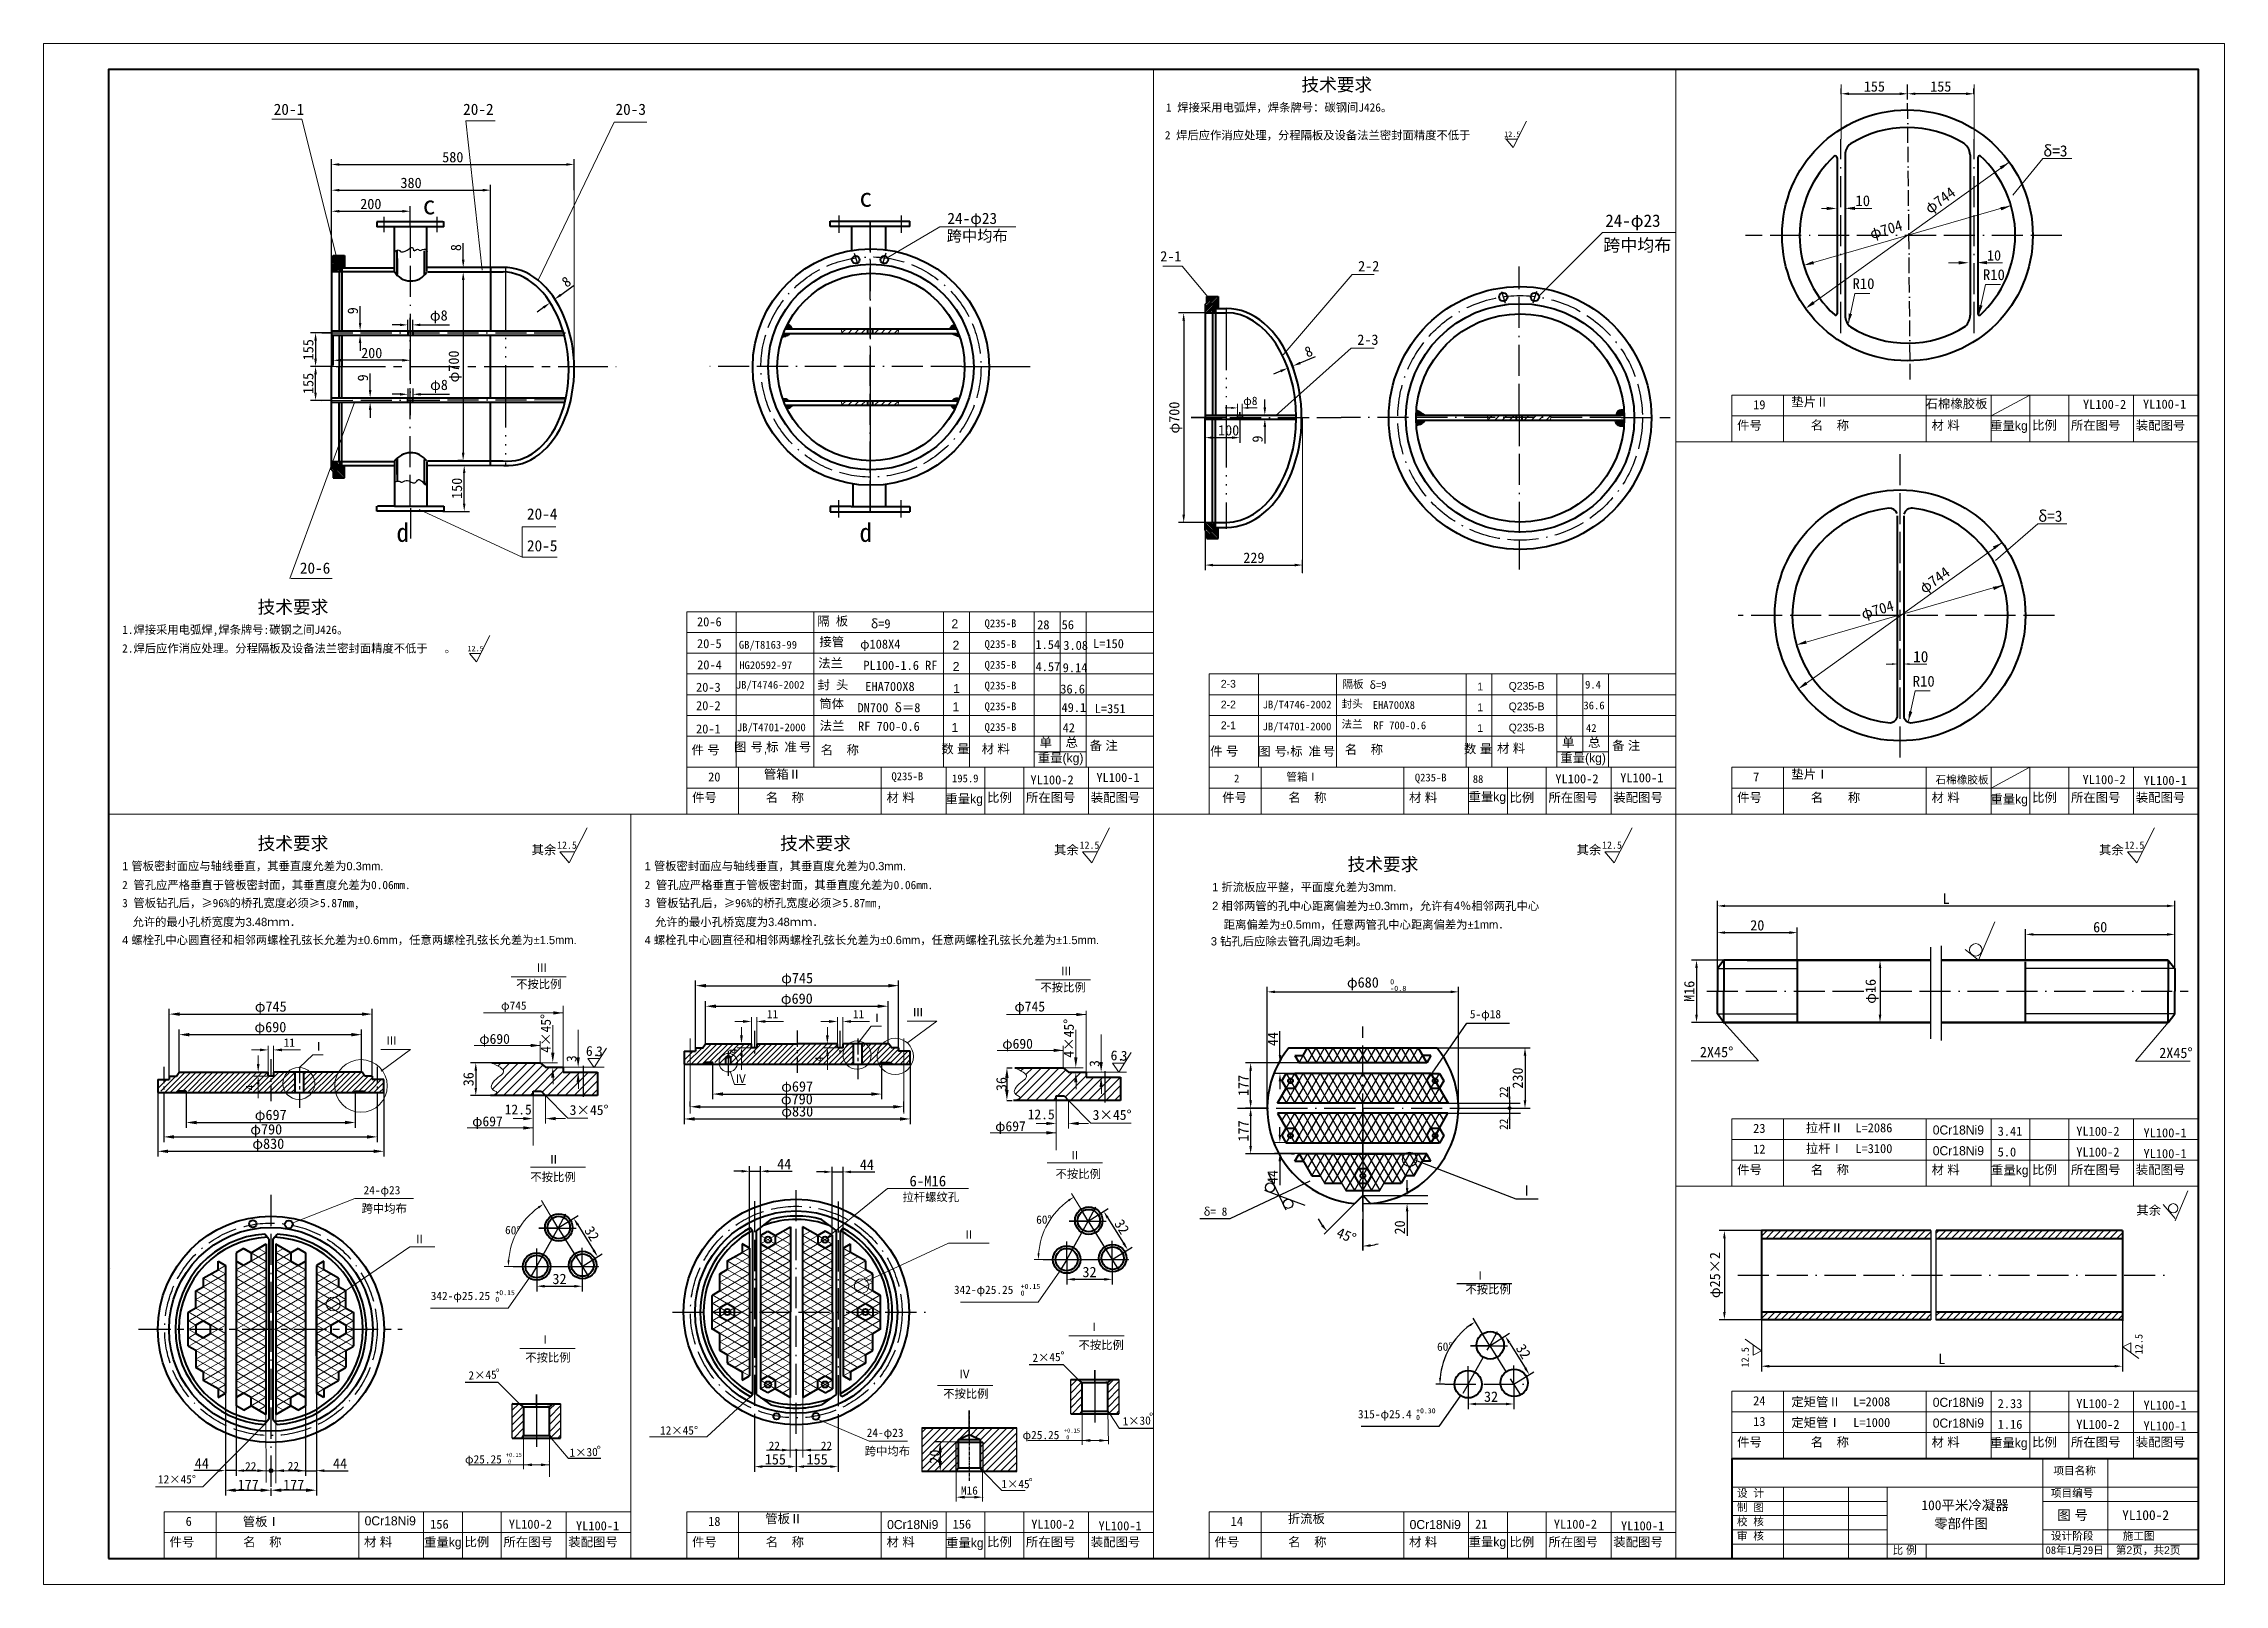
# Model space of a CAD drawing. Extents: x 1529 to 2370, y -401 to 193.
import ezdxf

# ---------------------------------------------------------------- set-up
doc = ezdxf.new("R2010")
doc.units = 0
doc.header["$MEASUREMENT"] = 0
for name, pattern in [('ACAD_ISO02W100', [15, 12, -3]), ('ACAD_ISO05W100', [37.5, 24, -3, 0.5, -3, 0.5, -3, 0.5, -3]), ('ACAD_ISO11W100', [33.5, 12, -3, 12, -3, 0.5, -3]), ('CENTER', [2, 1.25, -0.25, 0.25, -0.25]), ('CENTER2', [28.575, 19.05, -3.175, 3.175, -3.175])]:
    doc.linetypes.add(name, pattern=pattern)
doc.layers.get('0').update_dxf_attribs({"linetype": 'CONTINUOUS'})
doc.layers.get('DEFPOINTS').update_dxf_attribs({"linetype": 'CONTINUOUS'})
for name, color, linetype, lineweight in [('6', 5, 'CONTINUOUS', 20), ('LUNKUO', 2, 'CONTINUOUS', 40), ('XI', 5, 'CONTINUOUS', 20)]:
    doc.layers.add(name, color=color, linetype=linetype, lineweight=lineweight)
for name, color, linetype in [('BIAOZHU', 5, 'CONTINUOUS'), ('FUZHU', 1, 'CONTINUOUS'), ('WANGXIAN', 4, 'CONTINUOUS')]:
    doc.layers.add(name, color=color, linetype=linetype)
doc.styles.get("Standard").update_dxf_attribs({"font": 'SIMFANG.TTF'})
doc.dimstyles.get("Standard").update_dxf_attribs({"dimtxt": 0.18, "dimasz": 0.18, "dimexe": 0.18, "dimexo": 0.0625, "dimgap": 0.09, "dimtad": 0, "dimtih": 1, "dimtoh": 1, "dimdec": 4, "dimzin": 0, "dimdsep": 46, "dimtxsty": 'Standard', "dimcen": 0.09, "dimadec": 0, "dimazin": 0, "dimtfac": 1, "dimtdec": 4, "dimtofl": 0, "dimtmove": 0, "dimatfit": 3, "dimfxl": 1, "dimtolj": 1, "dimtzin": 0, "dimarcsym": 0})
pattern_1 = [(45, (1027.8317, -503.1911), (-1.4142136, 1.4142136), [])]
pattern_2 = [(45, (812.4744, -512.557), (-1.4142136, 1.4142136), [])]

msp = doc.modelspace()

# ---------------------------------------------------------------- texts
at = {"color": 5, "linetype": 'ByBlock', "char_height": 3.2, "attachment_point": 5, "rotation": 90}
for insert in [(2091.86204, -211.33787), (2091.86204, -223.73614)]:
    msp.add_mtext('\\A1;22', dxfattribs=dict(at, insert=insert))
at = {"layer": 'BIAOZHU'}
for s, height, p in [('5-φ18', 3.2, (2078.80883, -182.86916)), ('Ⅰ', 4, (2098.03015, -251.26739)), ('δ= 8', 3.2, (1976.14842, -258.98303)), ('不按比例', 3.2, (2077.09478, -289.00493)), ('Ⅰ', 3.2, (2080.59468, -283.67443)), ('315-φ25.4', 3.2, (2035.6405, -337.09194)), ('+0.30', 1.92, (2058.09311, -335.15297)), ('0', 1.92, (2058.05892, -337.72625))]:
    msp.add_text(s, height=height, dxfattribs=at).set_placement(p)
at = {"layer": 'BIAOZHU', "char_height": 2, "width": 10.28152, "attachment_point": 1}
for s, insert in [('0', (2048.05473, -167.78751)), ('-0.8', (2048.05473, -170.32819))]:
    msp.add_mtext(s, dxfattribs=dict(at, insert=insert))
at = {"layer": 'BIAOZHU', "insert": (2069.13835, -309.46738), "char_height": 3.2, "attachment_point": 5, "rotation": 0.49611195}
msp.add_mtext('\\A1;60°', dxfattribs=at)
at = {"layer": 'XI'}
for s, height, p in [('20-1', 4.32, (1617.5023, 165.41688)), ('20-2', 4.32, (1690.55806, 165.41688)), ('20-3', 4.32, (1749.3155, 165.41688)), ('δ=3', 4.32, (2299.91747, 149.38592)), ('c', 7.2, (1843.39658, 130.00131)), ('c', 7.2, (1675.00002, 127.06434)), ('24-φ23', 4.32, (1877.32759, 123.36353)), ('24-φ23', 4.8, (2131.0414, 122.23844)), ('跨中均布', 4.32, (1877.02106, 116.62597)), ('跨中均布', 4.8, (2130.26584, 112.80346)), ('2-1', 4, (1959.41724, 108.92157)), ('2-2', 4, (2035.7172, 105.11576)), ('2-3', 4, (2035.39292, 76.75829)), ('20-4', 4.32, (1715.17336, 9.4039)), ('δ=3', 4.32, (2297.96635, 8.55832)), ('d', 7.2, (1664.82774, 0.8151)), ('20-5', 4.32, (1715.17336, -2.85175)), ('d', 7.2, (1843.39658, 0.8151)), ('20-6', 4.32, (1627.58902, -11.45222)), ('不按比例', 3.2, (1711.0027, -171.30693)), (' Ⅲ', 3.2, (1716.55334, -164.98302)), (' Ⅲ', 3.2, (1918.74095, -166.24865)), (' φ745', 3.2, (1703.00086, -179.57106)), (' φ745', 3.84, (1900.56563, -180.24192)), ('不按比例', 3.2, (1913.1903, -172.57256)), ('Ⅰ', 3.2, (1847.99536, -184.32604)), (' Ⅲ', 3.2, (1861.6363, -182.11919)), ('Ⅰ', 3.2, (1632.68017, -195.29118)), (' Ⅲ', 3.2, (1658.62486, -193.08433)), (' φ690', 3.84, (1694.18569, -192.72437)), (' φ690', 3.84, (1895.87674, -194.59683)), ('Ⅳ', 3.2, (1795.42043, -207.81378)), ('12.5', 3.84, (1706.57217, -219.94749)), ('3×45°', 3.84192, (1731.64358, -220.14874)), ('12.5', 3.84, (1908.26321, -221.81995)), ('3×45°', 3.84192, (1933.33463, -222.0212)), (' φ697', 3.84, (1691.43679, -224.5144)), (' φ697', 3.84, (1893.12784, -226.38686)), ('Ⅱ', 3.2, (1924.25069, -237.29208)), ('不按比例', 3.2, (1716.49554, -245.69115)), ('Ⅱ', 3.2, (1723.2986, -238.86151)), ('6-M16', 4.16, (1862.69523, -247.67218)), ('不按比例', 3.2, (1919.04921, -244.51197)), (' 24-φ23', 3.2, (1649.98447, -250.737)), ('拉杆螺纹孔', 3.2, (1860.02135, -253.41607)), (' 跨中均布', 3.2, (1649.22274, -257.83994)), ('Ⅱ', 3.2, (1671.52118, -269.63324)), ('Ⅱ', 3.2, (1883.38092, -267.87563)), ('+0.15', 1.92, (1905.60161, -287.19407)), ('342-φ25.25', 3.2, (1678.07299, -291.49171)), ('+0.15', 1.92, (1703.01893, -289.59349)), ('0', 1.92, (1702.98474, -292.16677)), ('342-φ25.25', 3.2, (1879.84481, -289.13304)), ('0', 1.92, (1905.56743, -289.76734)), ('Ⅰ', 3.2, (1931.7089, -303.47259)), ('Ⅰ', 3.2, (1719.97894, -308.3601)), ('不按比例', 3.2, (1927.89102, -310.45731)), ('不按比例', 3.2, (1714.529, -315.26276)), ('Ⅳ', 3.2, (1881.72723, -321.63874)), ('不按比例', 3.2, (1875.69564, -329.23031)), ('12×45°', 3.2, (1766.50473, -343.35259)), (' 24-φ23', 3.2, (1844.02513, -344.23229)), (' φ25.25', 3.2, (1904.11911, -345.12771)), ('+0.15', 1.6, (1922.22374, -342.59556)), ('0', 1.6, (1923.13143, -345.20278)), (' φ25.25', 3.2, (1689.10942, -354.49357)), ('+0.15', 1.6, (1706.97893, -351.96142)), ('0', 1.6, (1707.88662, -354.56864)), (' 跨中均布', 3.2, (1843.2634, -351.33523)), ('12×45°', 3.2, (1572.88227, -362.19875))]:
    msp.add_text(s, height=height, dxfattribs=at).set_placement(p)
at = {"layer": 'XI', "linetype": 'Continuous'}
msp.add_text('12.5', height=2.8125, dxfattribs=at).set_placement((1928.29808, -117.51423))
at = {"layer": 'XI'}
for s, height, rotation, p in [('4×45°', 3.84192, 90, (1724.37499, -196.19188)), ('4×45°', 3.84192, 90, (1926.06604, -198.06434)), ('3', 3.84192, 90, (1734.27457, -199.75114)), ('6.', 3.84192, 357.63646845, (1737.85443, -197.30463)), ('3', 3.84192, 357.63646845, (1741.7022, -197.44969)), ('3', 3.84192, 90, (1935.96562, -201.6236)), ('6.', 3.84192, 357.63646845, (1940.19663, -199.03065)), ('3', 3.84192, 357.63646845, (1944.0444, -199.17572)), ('°', 3.2016, 339.76024375, (1919.98729, -314.12155)), ('12.5', 2.88, 90, (2186.37581, -317.4905)), ('12.5', 2.88, 90, (2338.20385, -312.39924)), ('°', 3.2016, 339.76024375, (1702.18471, -320.73692)), ('°', 3.2016, 339.76024375, (1954.18858, -337.7289)), ('°', 3.2016, 339.76024375, (1741.16359, -350.5363)), ('°', 3.2016, 349.63340956, (1908.12694, -363.23387))]:
    msp.add_text(s, height=height, rotation=rotation, dxfattribs=at).set_placement(p)
at = {"layer": 'XI', "attachment_point": 1}
for s, insert, char_height, width in [('{\\fﾷￂￋￎ_GB2312|b0|i0|c134|p49;技术要求}', (2013.85087, 179.55594), 5, 73.8724), ('1 焊接采用电弧焊，焊条牌号：碳钢间J426。', (1961.6047, 169.8867), 3.2, 180.9442), ('2 焊后应作消应处理，分程隔板及设备法兰密封面精度不低于      。', (1961.16706, 159.18073), 3.2, 161.5011549), ('19', (2188.05338, 55.44345), 3.5, 5.8161492), ('{\\fﾷￂￋￎ_GB2312|b0|i0|c134|p49;垫片Ⅱ}', (2202.77824, 56.48178), 3.5, 52.9208), ('\\P  石棉橡胶板', (2249.79258, 61.65819), 3.5, 52.9208), ('YL100-2', (2315.24967, 55.57804), 3.5, 52.9208), ('YL100-1', (2338.39239, 55.64511), 3.5, 52.9208), ('\\fﾷￂￋￎ_GB2312|b0|i0|c134|p49;件号', (2181.86053, 47.52011), 3.5, 52.9208), ('\\fﾷￂￋￎ_GB2312|b0|i0|c134|p49;名    称', (2210.27988, 47.52011), 3.5, 52.9208), ('\\fﾷￂￋￎ_GB2312|b0|i0|c134|p49;材 料', (2256.86053, 47.52011), 3.5, 52.9208), ('\\fﾷￂￋￎ_GB2312|b0|i0|c134|p49;重量kg', (2279.45603, 47.35625), 3.5, 52.9208), ('\\fﾷￂￋￎ_GB2312|b0|i0|c134|p49;比例', (2295.613, 47.52011), 3.5, 52.9208), ('\\fﾷￂￋￎ_GB2312|b0|i0|c134|p49;所在图号', (2310.613, 47.52011), 3.5, 52.9208), ('\\fﾷￂￋￎ_GB2312|b0|i0|c134|p49;装配图号', (2335.613, 47.52011), 3.5, 52.9208), ('{\\fﾷￂￋￎ_GB2312|b0|i0|c134|p49;技术要求}', (1611.30768, -21.80217), 5, 73.8724), ('1.焊接采用电弧焊,焊条牌号:碳钢之间J426。', (1559.06151, -31.47141), 3.2, 166.5939), ('20-6', (1780.74608, -28.25623), 3.5, 52.9208), (' 隔 板', (1824.73961, -27.9625), 3.5, 52.9208), ('δ=9', (1847.81094, -29.00341), 3.5, 52.9208), ('{\\fﾷￂￋￎ_GB2312|b0|i0|c134|p49;2}', (1878.87496, -29.04319), 3.5, 52.9208), ('Q235-B', (1891.66102, -29.08474), 3, 52.9208), ('28', (1911.93953, -29.39623), 3.5, 52.9208), ('56', (1921.37078, -29.38847), 3.5, 52.9208), ('2.焊后应作消应处理。分程隔板及设备法兰密封面精度不低于   。', (1559.06151, -38.66442), 3.2, 161.6977475), ('20-5', (1780.74608, -36.66627), 3.5, 52.9208), ('GB/T8163-99', (1796.89522, -37.36063), 3, 52.9208), ('接管', (1827.94237, -35.93279), 3.5, 52.9208), ('φ108X4', (1843.67718, -36.86383), 3.5, 52.9208), ('{\\fￋￎￌ￥|b0|i0|c134|p2;2}', (1879.32366, -37.26738), 3.5, 52.9208), ('Q235-B', (1891.66102, -37.08474), 3, 52.9208), ('1.54', (1911.25791, -37.01381), 3.5, 52.9208), ('3.08', (1922.02151, -37.33372), 3.5, 52.9208), ('L=150', (1933.48209, -36.66376), 3.5, 52.9208), ('20-4', (1780.82081, -44.85297), 3.5, 52.9208), ('HG20592-97', (1797.0554, -45.23714), 3, 52.9208), ('{\\fﾷￂￋￎ_GB2312|b0|i0|c134|p49;法兰}', (1827.5003, -44.17642), 3.5, 52.9208), ('PL100-1.6 RF', (1844.91342, -45.04911), 3.5, 52.9208), ('{\\fￋￎￌ￥|b0|i0|c134|p2;2}', (1879.36507, -45.50514), 3.5, 52.9208), ('Q235-B', (1891.66102, -45.08474), 3, 52.9208), ('4.57', (1911.3211, -45.53064), 3.5, 52.9208), ('9.14', (1921.78031, -45.94017), 3.5, 52.9208), ('20-3', (1780.37377, -53.48633), 3.5, 52.9208), ('封 头', (1827.23534, -52.55361), 3.5, 52.9208), ('EHA700X8', (1845.65173, -53.17748), 3.5, 52.9208), ('\\fﾷￂￋￎ_GB2312|b0|i0|c134|p49;1', (1879.5485, -53.98809), 3.5, 52.9208), ('Q235-B', (1891.66102, -53.08474), 3, 52.9208), ('36.6', (1920.84777, -54.1586), 3.5, 52.9208), ('\\fﾷￂￋￎ_GB2312|b0|i0|c134|p49;2-3', (1982.77188, -52.41275), 3, 52.9208), (' 隔板', (2027.60195, -52.54111), 3, 52.9208), ('δ=9', (2040.15216, -52.88226), 3, 52.9208), ('\\fﾷￂￋￎ_GB2312|b0|i0|c134|p49;1', (2081.66464, -53.48137), 3, 52.9208), ('\\fﾷￂￋￎ_GB2312|b0|i0|c134|p49;Q235-B', (2093.77297, -53.22108), 3, 52.9208), ('9.4', (2123.23709, -52.73888), 3, 52.9208), ('20-2', (1780.37377, -60.58213), 3.5, 52.9208), ('{\\fﾷￂￋￎ_GB2312|b0|i0|c134|p49;筒体  }', (1827.91383, -59.82362), 3.5, 52.9208), ('DN700 δ＝8', (1842.65628, -61.35759), 3.5, 52.9208), ('\\fﾷￂￋￎ_GB2312|b0|i0|c134|p49;1', (1879.29759, -61.03237), 3.5, 52.9208), ('Q235-B', (1891.66102, -61.08474), 3, 52.9208), ('49.1', (1921.31657, -61.28483), 3.5, 52.9208), ('L=351', (1934.14119, -61.72827), 3.5, 52.9208), ('\\fﾷￂￋￎ_GB2312|b0|i0|c134|p49;2-2', (1982.77188, -60.41275), 3, 52.9208), ('JB/T4746-2002', (1998.91995, -60.41275), 3, 52.9208), ('封头', (2029.32447, -60.15808), 3, 52.9208), ('EHA700X8', (2041.30327, -60.59784), 3, 52.9208), ('\\fﾷￂￋￎ_GB2312|b0|i0|c134|p49;1', (2081.66464, -61.48137), 3, 52.9208), ('\\fﾷￂￋￎ_GB2312|b0|i0|c134|p49;Q235-B', (2093.77297, -61.11161), 3, 52.9208), ('36.6', (2122.6089, -60.75543), 3, 52.9208), ('20-1', (1780.37377, -69.55238), 3.5, 52.9208), ('JB/T4701-2000', (1796.16172, -69.18682), 3, 52.9208), ('法兰', (1828.05082, -68.30072), 3.5, 52.9208), ('RF 700-0.6', (1842.85745, -68.54602), 3.5, 52.9208), ('\\fﾷￂￋￎ_GB2312|b0|i0|c134|p49;1', (1878.89638, -69.04993), 3.5, 52.9208), ('Q235-B', (1891.66102, -69.08474), 3, 52.9208), ('\\fﾷￂￋￎ_GB2312|b0|i0|c134|p49;单', (1912.87511, -74.7339), 3.5, 52.9208), ('42', (1921.76038, -69.10058), 3.5, 52.9208), ('\\fﾷￂￋￎ_GB2312|b0|i0|c134|p49;总', (1922.87511, -74.7339), 3.5, 52.9208), ('\\fﾷￂￋￎ_GB2312|b0|i0|c134|p49;备 注', (1932.16876, -75.97438), 3.5, 52.9208), ('\\fﾷￂￋￎ_GB2312|b0|i0|c134|p49;2-1', (1982.77188, -68.41275), 3, 52.9208), ('JB/T4701-2000', (1998.87034, -68.86634), 3, 52.9208), ('法兰', (2029.32447, -67.94991), 3, 52.9208), ('RF 700-0.6', (2041.54093, -68.435), 3, 52.9208), ('\\fﾷￂￋￎ_GB2312|b0|i0|c134|p49;1', (2081.66464, -69.48137), 3, 52.9208), ('\\fﾷￂￋￎ_GB2312|b0|i0|c134|p49;Q235-B', (2093.77297, -69.26515), 3, 52.9208), ('\\fﾷￂￋￎ_GB2312|b0|i0|c134|p49;单', (2114.37511, -74.7339), 3.5, 52.9208), ('42', (2123.58719, -69.439), 3, 52.9208), ('\\fﾷￂￋￎ_GB2312|b0|i0|c134|p49;总', (2124.37511, -74.7339), 3.5, 52.9208), ('\\fﾷￂￋￎ_GB2312|b0|i0|c134|p49;备 注', (2133.66876, -75.97438), 3.5, 52.9208), ('{\\fﾷￂￋￎ_GB2312|b0|i0|c134|p49;件 号}', (1778.65937, -77.65114), 3.5, 14.600421), ('\\fﾷￂￋￎ_GB2312|b0|i0|c134|p49;图', (1795.04971, -76.50105), 3.5, 52.9208), ('\\fﾷￂￋￎ_GB2312|b0|i0|c134|p49;号', (1801.40688, -76.50105), 3.5, 52.9208), ('\\fﾷￂￋￎ_GB2312|b0|i0|c134|p49;,', (1806.4926, -77.13806), 3.5, 52.9208), ('\\fﾷￂￋￎ_GB2312|b0|i0|c134|p49;标', (1807.41086, -76.50105), 3.5, 52.9208), ('\\fﾷￂￋￎ_GB2312|b0|i0|c134|p49;准', (1814.47437, -76.50105), 3.5, 52.9208), ('\\fﾷￂￋￎ_GB2312|b0|i0|c134|p49;号', (1820.0487, -76.50105), 3.5, 52.9208), ('\\fﾷￂￋￎ_GB2312|b0|i0|c134|p49; 名    称', (1827.16876, -77.65114), 3.5, 28.3236517), ('\\fﾷￂￋￎ_GB2312|b0|i0|c134|p49;数', (1875.00159, -77.23463), 3.5, 52.9208), ('\\fﾷￂￋￎ_GB2312|b0|i0|c134|p49;量', (1881.09365, -77.23463), 3.5, 52.9208), ('\\fﾷￂￋￎ_GB2312|b0|i0|c134|p49;材 料', (1890.52262, -77.22419), 3.5, 16.9545405), ('\\fﾷￂￋￎ_GB2312|b0|i0|c134|p49;重量\\fﾷￂￋￎ_GB2312|b0|i0|c0|p49;(\\fﾷￂￋￎ_GB2312|b0|i0|c134|p49;kg\\fﾷￂￋￎ_GB2312|b0|i0|c0|p49;)\\fﾷￂￋￎ_GB2312|b0|i0|c134|p49;', (1912.16876, -80.7339), 3.5, 52.9208), ('{\\fﾷￂￋￎ_GB2312|b0|i0|c134|p49;件 号}', (1978.66876, -78.10095), 3.5, 52.9208), ('\\fﾷￂￋￎ_GB2312|b0|i0|c134|p49;图', (1997.17036, -78.15509), 3.5, 52.9208), ('{\\fﾷￂￋￎ_GB2312|b0|i0|c134|p49;号}', (2003.52753, -78.15509), 3.5, 52.9208), ('\\fﾷￂￋￎ_GB2312|b0|i0|c134|p49;,', (2007.9926, -77.13806), 3.5, 52.9208), ('\\fﾷￂￋￎ_GB2312|b0|i0|c134|p49;标', (2009.53152, -78.15509), 3.5, 52.9208), ('\\fﾷￂￋￎ_GB2312|b0|i0|c134|p49;准', (2016.59503, -78.15509), 3.5, 52.9208), ('\\fﾷￂￋￎ_GB2312|b0|i0|c134|p49;号', (2022.07124, -78.15509), 3.5, 52.9208), ('\\fﾷￂￋￎ_GB2312|b0|i0|c134|p49; 名    称', (2029.28942, -77.44303), 3.5, 52.9208), ('\\fﾷￂￋￎ_GB2312|b0|i0|c134|p49;数', (2076.50159, -77.23463), 3.5, 52.9208), ('\\fﾷￂￋￎ_GB2312|b0|i0|c134|p49;量', (2082.59365, -77.23463), 3.5, 52.9208), ('\\fﾷￂￋￎ_GB2312|b0|i0|c134|p49;材 料', (2089.28942, -77.01608), 3.5, 52.9208), ('\\fﾷￂￋￎ_GB2312|b0|i0|c134|p49;重量\\fﾷￂￋￎ_GB2312|b0|i0|c0|p49;(\\fﾷￂￋￎ_GB2312|b0|i0|c134|p49;kg\\fﾷￂￋￎ_GB2312|b0|i0|c0|p49;)\\fﾷￂￋￎ_GB2312|b0|i0|c134|p49;', (2113.66876, -80.7339), 3.5, 52.9208), ('20', (1785.05338, -88.05655), 3.5, 7.4611039), ('管箱Ⅱ', (1806.53802, -87.01822), 3.5, 52.9208), ('Q235-B', (1855.72985, -88.06896), 3, 52.9208), ('195.9', (1879.09838, -88.88223), 3, 52.9208), ('YL100-2', (1909.34317, -89.20737), 3.5, 52.9208), ('YL100-1', (1934.78428, -88.2847), 3.5, 52.9208), ('2', (1987.8808, -88.89616), 3, 52.9208), ('\\fﾷￂￋￎ_GB2312|b0|i0|c134|p49;管箱Ⅰ', (2008.03802, -88.27763), 3, 52.9208), ('Q235-B', (2057.58982, -88.55149), 3, 52.9208), ('88', (2079.92932, -89.11793), 3, 52.9208), ('YL100-2', (2111.76948, -88.79261), 3.5, 52.9208), ('YL100-1', (2136.7876, -88.38916), 3.5, 52.9208), ('7', (2188.05338, -88.05655), 3.5, 20), ('垫片Ⅰ', (2202.77824, -87.01822), 3.5, 52.9208), ('\\P{\\H1.5x;石棉橡胶板}', (2258.38767, -86.06139), 2, 28.039), ('YL100-2', (2315.07748, -89.09593), 3.5, 38.1459864), ('YL100-1', (2338.6648, -89.41662), 3.5, 28.6594), ('\\fﾷￂￋￎ_GB2312|b0|i0|c134|p49;件号', (1778.86053, -95.97989), 3.5, 52.9208), ('\\fﾷￂￋￎ_GB2312|b0|i0|c134|p49;名    称', (1807.27988, -95.97989), 3.5, 52.9208), ('\\fﾷￂￋￎ_GB2312|b0|i0|c134|p49;材 料', (1853.86053, -95.97989), 3.5, 52.9208), ('\\fﾷￂￋￎ_GB2312|b0|i0|c134|p49;重量kg', (1876.54583, -96.51953), 3.5, 52.9208), ('\\fﾷￂￋￎ_GB2312|b0|i0|c134|p49;比例', (1892.613, -95.97989), 3.5, 52.9208), ('\\fﾷￂￋￎ_GB2312|b0|i0|c134|p49;所在图号', (1907.613, -95.97989), 3.5, 52.9208), ('\\fﾷￂￋￎ_GB2312|b0|i0|c134|p49;装配图号', (1932.613, -95.97989), 3.5, 52.9208), ('\\fﾷￂￋￎ_GB2312|b0|i0|c134|p49;件号', (1983.30189, -95.97989), 3.5, 52.9208), ('\\fﾷￂￋￎ_GB2312|b0|i0|c134|p49;名    称', (2008.77988, -95.97989), 3.5, 52.9208), ('\\fﾷￂￋￎ_GB2312|b0|i0|c134|p49;材 料', (2055.36053, -95.97989), 3.5, 52.9208), ('\\fﾷￂￋￎ_GB2312|b0|i0|c134|p49;重量kg', (2078.27494, -95.70736), 3.5, 52.9208), ('\\fﾷￂￋￎ_GB2312|b0|i0|c134|p49;比例', (2094.113, -95.97989), 3.5, 52.9208), ('\\fﾷￂￋￎ_GB2312|b0|i0|c134|p49;所在图号', (2109.113, -95.97989), 3.5, 52.9208), ('\\fﾷￂￋￎ_GB2312|b0|i0|c134|p49;装配图号', (2134.113, -95.97989), 3.5, 52.9208), ('\\fﾷￂￋￎ_GB2312|b0|i0|c134|p49;件号', (2181.86053, -95.97989), 3.5, 52.9208), ('名    称', (2210.27988, -95.97989), 3.5, 52.9208), ('\\fﾷￂￋￎ_GB2312|b0|i0|c134|p49;材 料', (2256.86053, -95.97989), 3.5, 52.9208), ('\\fﾷￂￋￎ_GB2312|b0|i0|c134|p49;重量kg', (2279.53162, -96.62938), 3.5, 52.9208), ('\\fﾷￂￋￎ_GB2312|b0|i0|c134|p49;比例', (2295.613, -95.97989), 3.5, 52.9208), ('\\fﾷￂￋￎ_GB2312|b0|i0|c134|p49;所在图号', (2310.613, -95.97989), 3.5, 52.9208), ('\\fﾷￂￋￎ_GB2312|b0|i0|c134|p49;装配图号', (2335.613, -95.97989), 3.5, 52.9208), ('{\\fﾷￂￋￎ_GB2312|b0|i0|c134|p49;技术要求}', (1611.30768, -112.9192), 5, 73.8724), ('{\\fﾷￂￋￎ_GB2312|b0|i0|c134|p49;其余}', (1716.93949, -116.15719), 3.5, 11.6621), ('{\\fﾷￂￋￎ_GB2312|b0|i0|c134|p49;技术要求}', (1812.80768, -112.9192), 5, 73.8724), ('{\\fﾷￂￋￎ_GB2312|b0|i0|c134|p49;其余}', (1918.43949, -116.15719), 3.5, 11.6621), ('{\\fﾷￂￋￎ_GB2312|b0|i0|c134|p49;其余}', (2119.93949, -116.15719), 3.5, 11.6621), ('{\\fﾷￂￋￎ_GB2312|b0|i0|c134|p49;其余}', (2321.43949, -116.15719), 3.5, 11.6621), ('{\\fﾷￂￋￎ_GB2312|b0|i0|c134|p49;1 管板密封面应与轴线垂直，其垂直度允差为0.3mm.}', (1559.06151, -122.58844), 3.2, 132.3755), ('{\\fﾷￂￋￎ_GB2312|b0|i0|c134|p49;1 管板密封面应与轴线垂直，其垂直度允差为0.3mm.}', (1760.56151, -122.58844), 3.2, 132.3755), ('{\\fﾷￂￋￎ_GB2312|b0|i0|c134|p49;技术要求}', (2031.66168, -121.00304), 5, 73.8724), ('2 管孔应严格垂直于管板密封面，其垂直度允差为0.06mm.', (1559.06151, -129.87949), 3.2, 132.3755), ('2 管孔应严格垂直于管板密封面，其垂直度允差为0.06mm.', (1760.56151, -129.87949), 3.2, 132.3755), ('{\\fﾷￂￋￎ_GB2312|b0|i0|c134|p49;1 折流板应平整，平面度允差为3mm.}', (1979.41551, -130.67228), 3.2, 132.3755), ('3 管板钻孔后，≥96%的桥孔宽度必须≥5.87mm,', (1559.06151, -136.83913), 3.2, 144.4129), ('3 管板钻孔后，≥96%的桥孔宽度必须≥5.87mm,', (1760.56151, -136.83913), 3.2, 144.4129), ('{\\fﾷￂￋￎ_GB2312|b0|i0|c134|p49;2 相邻两管的孔中心距离偏差为±0.3mm，允许有4％相邻两孔中心}', (1979.41551, -137.96334), 3.2, 165.2311), ('{\\fﾷￂￋￎ_GB2312|b0|i0|c134|p49;4 螺栓孔中心圆直径和相邻两螺栓孔弦长允差为±0.6mm，任意两螺栓孔弦长允差为±1.5mm.}', (1559.06151, -151.08983), 3.2, 206.413), ('{\\fﾷￂￋￎ_GB2312|b0|i0|c134|p49;允许的最小孔桥宽度为3.48ｍｍ．}', (1563.04338, -144.13019), 3.2, 144.4129), ('{\\fﾷￂￋￎ_GB2312|b0|i0|c134|p49;4 螺栓孔中心圆直径和相邻两螺栓孔弦长允差为±0.6mm，任意两螺栓孔弦长允差为±1.5mm.}', (1760.56151, -151.08983), 3.2, 206.413), ('{\\fﾷￂￋￎ_GB2312|b0|i0|c134|p49;允许的最小孔桥宽度为3.48ｍｍ．}', (1764.54338, -144.13019), 3.2, 144.4129), ('{\\fﾷￂￋￎ_GB2312|b0|i0|c134|p49;3 钻孔后应除去管孔周边毛刺。}', (1978.90971, -151.59605), 3.2, 206.413), ('{\\fﾷￂￋￎ_GB2312|b0|i0|c134|p49;距离偏差为±0.5mm，任意两管孔中心距离偏差为±1mm．}', (1983.90318, -145.14158), 3.2, 144.4129), ('2X45%%d', (2167.52078, -193.87529), 4, 25.46536), ('2X45%%d', (2344.65137, -194.20379), 4, 25.46536), ('23', (2188.05338, -223.55655), 3.5, 20), ('拉杆Ⅱ  L=2086', (2208.37714, -223.34107), 3.5, 52.9208), ('{\\fﾷￂￋￎ_GB2312|b0|i0|c134|p49;0Cr18Ni9}', (2257.31035, -224.17613), 3.5, 28.6594), ('3.41', (2282.34731, -224.64494), 3.5, 28.6594), ('YL100-2', (2312.66936, -224.66754), 3.5, 28.6594), ('YL100-1', (2338.58629, -225.27808), 3.5, 28.6594), ('12', (2188.05338, -231.55655), 3.5, 20), ('拉杆Ⅰ  L=3100', (2208.37714, -231.34107), 3.5, 52.9208), ('{\\fﾷￂￋￎ_GB2312|b0|i0|c134|p49;0Cr18Ni9}', (2257.31035, -232.17613), 3.5, 28.6594), ('5.0', (2282.34731, -232.64494), 3.5, 28.6594), ('YL100-2', (2312.66936, -232.66754), 3.5, 28.6594), ('YL100-1', (2338.58629, -233.27808), 3.5, 28.6594), ('\\fﾷￂￋￎ_GB2312|b0|i0|c134|p49;件号', (2181.86053, -239.47989), 3.5, 52.9208), ('\\fﾷￂￋￎ_GB2312|b0|i0|c134|p49;名    称', (2210.27988, -239.47989), 3.5, 52.9208), ('\\fﾷￂￋￎ_GB2312|b0|i0|c134|p49;材 料', (2256.86053, -239.47989), 3.5, 52.9208), ('\\fﾷￂￋￎ_GB2312|b0|i0|c134|p49;重量kg', (2279.77104, -239.60452), 3.5, 52.9208), ('\\fﾷￂￋￎ_GB2312|b0|i0|c134|p49;比例', (2295.613, -239.47989), 3.5, 52.9208), ('\\fﾷￂￋￎ_GB2312|b0|i0|c134|p49;所在图号', (2310.613, -239.47989), 3.5, 52.9208), ('\\fﾷￂￋￎ_GB2312|b0|i0|c134|p49;装配图号', (2335.613, -239.47989), 3.5, 52.9208), ('{\\fﾷￂￋￎ_GB2312|b0|i0|c134|p49;其余}', (2335.81031, -255.08656), 3.5, 18.1287), ('24', (2188.05338, -328.55655), 3.5, 20), ('定矩管Ⅱ  L=2008', (2202.77824, -328.95924), 3.5, 52.9208), ('{\\fﾷￂￋￎ_GB2312|b0|i0|c134|p49;0Cr18Ni9}', (2257.31035, -329.17613), 3.5, 28.6594), ('2.33', (2282.34731, -329.64494), 3.5, 28.6594), ('YL100-2', (2312.66936, -329.66754), 3.5, 28.6594), ('YL100-1', (2338.58629, -330.27808), 3.5, 28.6594), ('\\fﾷￂￋￎ_GB2312|b0|i0|c134|p49;件号', (2181.86053, -344.47989), 3.5, 52.9208), ('13', (2188.05338, -336.55655), 3.5, 20), ('定矩管Ⅰ  L=1000', (2202.77824, -336.95924), 3.5, 52.9208), ('\\fﾷￂￋￎ_GB2312|b0|i0|c134|p49;名    称', (2210.27988, -344.47989), 3.5, 52.9208), ('\\fﾷￂￋￎ_GB2312|b0|i0|c134|p49;材 料', (2256.86053, -344.47989), 3.5, 52.9208), ('{\\fﾷￂￋￎ_GB2312|b0|i0|c134|p49;0Cr18Ni9}', (2257.31035, -337.17613), 3.5, 28.6594), ('\\fﾷￂￋￎ_GB2312|b0|i0|c134|p49;重量kg', (2279.40391, -344.78904), 3.5, 52.9208), ('1.16', (2282.34731, -337.64494), 3.5, 28.6594), ('\\fﾷￂￋￎ_GB2312|b0|i0|c134|p49;比例', (2295.613, -344.47989), 3.5, 52.9208), ('\\fﾷￂￋￎ_GB2312|b0|i0|c134|p49;所在图号', (2310.613, -344.47989), 3.5, 52.9208), ('YL100-2', (2312.66936, -337.66754), 3.5, 28.6594), ('\\fﾷￂￋￎ_GB2312|b0|i0|c134|p49;装配图号', (2335.613, -344.47989), 3.5, 52.9208), ('YL100-1', (2338.58629, -338.27808), 3.5, 28.6594), (' 项目名称', (2301.8039, -355.76632), 3, 30.1648), ('{\\fﾷￂￋￎ_GB2312|b0|i0|c134|p49;制  图}', (2181.8039, -369.91952), 3, 17.0013), ('{\\fﾷￂￋￎ_GB2312|b0|i0|c134|p49;设  计}', (2181.8039, -364.41952), 3, 17.0013), ('100平米冷凝器', (2252.91871, -368.69091), 3.8, 38.4898194), ('{\\fﾷￂￋￎ_GB2312|b0|i0|c134|p49; 项目编号}', (2301.8039, -364.41952), 3, 30.1648), ('6', (1583.55338, -375.05655), 3.5, 52.9208), ('\\fﾷￂￋￎ_GB2312|b0|i0|c134|p49;管板Ⅰ', (1605.57196, -375.14735), 3.5, 52.9208), ('{\\fﾷￂￋￎ_GB2312|b0|i0|c134|p49;0Cr18Ni9}', (1652.56506, -374.86146), 3.5, 52.9208), ('156', (1677.84731, -376.14494), 3.5, 52.9208), ('YL100-2', (1708.16936, -376.16754), 3.5, 52.9208), ('YL100-1', (1734.08629, -376.77808), 3.5, 52.9208), ('18', (1785.05338, -375.05655), 3.5, 7.5419292), ('\\fﾷￂￋￎ_GB2312|b0|i0|c134|p49;管板Ⅱ', (1807.07196, -374.01822), 3.5, 52.9208), ('{\\fﾷￂￋￎ_GB2312|b0|i0|c134|p49;0Cr18Ni9}', (1854.06506, -376.30051), 3.5, 52.9208), ('156', (1879.34731, -376.14494), 3.5, 52.9208), ('YL100-2', (1909.66936, -376.16754), 3.5, 52.9208), ('YL100-1', (1935.58629, -376.77808), 3.5, 52.9208), ('14', (1986.55338, -375.05655), 3.5, 52.9208), ('\\fﾷￂￋￎ_GB2312|b0|i0|c134|p49;折流板', (2008.57196, -374.01822), 3.5, 52.9208), ('{\\fﾷￂￋￎ_GB2312|b0|i0|c134|p49;0Cr18Ni9}', (2055.56506, -376.30051), 3.5, 52.9208), ('21', (2080.84731, -376.14494), 3.5, 52.9208), ('YL100-2', (2111.16936, -376.16754), 3.5, 52.9208), ('YL100-1', (2137.08629, -376.77808), 3.5, 52.9208), ('{\\fﾷￂￋￎ_GB2312|b0|i0|c134|p49;校  核}', (2181.8039, -375.41952), 3, 17.0013), ('{\\fﾷￂￋￎ_GB2312|b0|i0|c134|p49;零部件图}', (2257.85731, -375.74382), 3.8, 33.0312), ('{\\fﾷￂￋￎ_GB2312|b0|i0|c134|p49;图 号}', (2305.35992, -372.51349), 3.8, 33.0312), ('YL100-2', (2330.35992, -372.51349), 3.8, 33.0312), ('\\fﾷￂￋￎ_GB2312|b0|i0|c134|p49;件号', (1577.36053, -382.97989), 3.5, 52.9208), ('\\fﾷￂￋￎ_GB2312|b0|i0|c134|p49;名    称', (1605.77988, -382.97989), 3.5, 52.9208), ('\\fﾷￂￋￎ_GB2312|b0|i0|c134|p49;材 料', (1652.36053, -382.97989), 3.5, 52.9208), ('\\fﾷￂￋￎ_GB2312|b0|i0|c134|p49;重量kg', (1675.48922, -383.068), 3.5, 52.9208), ('\\fﾷￂￋￎ_GB2312|b0|i0|c134|p49;比例', (1691.113, -382.97989), 3.5, 52.9208), ('\\fﾷￂￋￎ_GB2312|b0|i0|c134|p49;所在图号', (1706.113, -382.97989), 3.5, 52.9208), ('\\fﾷￂￋￎ_GB2312|b0|i0|c134|p49;装配图号', (1731.113, -382.97989), 3.5, 52.9208), ('\\fﾷￂￋￎ_GB2312|b0|i0|c134|p49;件号', (1778.86053, -382.97989), 3.5, 52.9208), ('\\fﾷￂￋￎ_GB2312|b0|i0|c134|p49;名    称', (1807.27988, -382.97989), 3.5, 52.9208), ('\\fﾷￂￋￎ_GB2312|b0|i0|c134|p49;材 料', (1853.86053, -382.97989), 3.5, 52.9208), ('\\fﾷￂￋￎ_GB2312|b0|i0|c134|p49;重量kg', (1876.80103, -383.34425), 3.5, 52.9208), ('\\fﾷￂￋￎ_GB2312|b0|i0|c134|p49;比例', (1892.613, -382.97989), 3.5, 52.9208), ('\\fﾷￂￋￎ_GB2312|b0|i0|c134|p49;所在图号', (1907.613, -382.97989), 3.5, 52.9208), ('\\fﾷￂￋￎ_GB2312|b0|i0|c134|p49;装配图号', (1932.613, -382.97989), 3.5, 52.9208), ('\\fﾷￂￋￎ_GB2312|b0|i0|c134|p49;件号', (1980.36053, -382.97989), 3.5, 52.9208), ('\\fﾷￂￋￎ_GB2312|b0|i0|c134|p49;名    称', (2008.77988, -382.97989), 3.5, 52.9208), ('\\fﾷￂￋￎ_GB2312|b0|i0|c134|p49;材 料', (2055.36053, -382.97989), 3.5, 52.9208), ('\\fﾷￂￋￎ_GB2312|b0|i0|c134|p49;重量kg', (2078.30018, -382.9596), 3.5, 52.9208), ('\\fﾷￂￋￎ_GB2312|b0|i0|c134|p49;比例', (2094.113, -382.97989), 3.5, 52.9208), ('\\fﾷￂￋￎ_GB2312|b0|i0|c134|p49;所在图号', (2109.113, -382.97989), 3.5, 52.9208), ('\\fﾷￂￋￎ_GB2312|b0|i0|c134|p49;装配图号', (2134.113, -382.97989), 3.5, 52.9208), ('{\\fﾷￂￋￎ_GB2312|b0|i0|c134|p49;审  核}', (2181.8039, -380.91952), 3, 17.0013), ('{\\fﾷￂￋￎ_GB2312|b0|i0|c134|p49;比 例}', (2241.8039, -386.41952), 3, 17.0013), (' 08年1月29日', (2298.77534, -386.41952), 3, 30.1648), ('{\\fﾷￂￋￎ_GB2312|b0|i0|c134|p49; 设计阶段}', (2301.8039, -380.91952), 3, 30.1648), ('{\\fﾷￂￋￎ_GB2312|b0|i0|c134|p49; 第2页，共2页}', (2326.8039, -386.41952), 3, 30.1648), ('{\\fﾷￂￋￎ_GB2312|b0|i0|c134|p49; 施工图}', (2329.45982, -380.91952), 3, 30.1648)]:
    msp.add_mtext(s, dxfattribs=dict(at, insert=insert, char_height=char_height, width=width))
at = {"layer": 'XI', "color": 5, "linetype": 'ByBlock', "attachment_point": 5}
for s, insert, char_height, rotation in [('φ744', (2260.46995, 132.0725), 4.1472, 36), ('φ704', (2239.4507, 120.7201), 4.1472, 16.14473245), ('φ744', (2258.33987, -14.36004), 4.1472, 36), ('φ704', (2236.15129, -25.88894), 4.1472, 16.14473245), ('4', (1794.76426, -195.58929), 3.2, 90), ('4', (1827.88623, -198.63847), 3.2, 90), ('4', (1608.39494, -209.60361), 3.2, 90), ('2×45', (1698.07666, -320.40318), 3.2, 2), ('2×45', (1915.54349, -313.62009), 3.2, 2), ('1×30', (1950.32356, -338.08914), 3.2, 2), ('1×30', (1737.05553, -350.20256), 3.2, 2)]:
    msp.add_mtext(s, dxfattribs=dict(at, insert=insert, char_height=char_height, rotation=rotation))
for s, insert, char_height in [('10', (2230.31479, 132.30092), 4.1472), ('10', (2280.9484, 111.22278), 3.99168), ('R10', (2230.60734, 100.3472), 4.1472), ('R10', (2280.90935, 103.76662), 4.1472), ('φ8', (1994.14391, 54.75633), 3.2), ('R10', (2253.82651, -52.95896), 4.1472), ('11', (1809.91195, -181.27306), 3.2), ('11', (1843.03391, -181.27306), 3.2), ('11', (1623.54263, -192.23821), 3.2), ('\\A1;22', (1810.56778, -347.66172), 3.2), ('\\A1;22', (1830.67262, -347.66172), 3.2), ('\\A1;22', (1608.66559, -355.56187), 3.2), ('\\A1;22', (1625.09874, -355.5012), 3.2), ('1×45', (1903.58557, -362.44564), 3.2), ('\\A1;M16', (1885.79186, -364.93895), 3.2)]:
    msp.add_mtext(s, dxfattribs=dict(at, insert=insert, char_height=char_height))
at = {"layer": 'XI', "color": 0, "linetype": 'ByBlock', "insert": (2252.68191, -43.46495), "char_height": 4.32, "attachment_point": 5}
msp.add_mtext('10', dxfattribs=at)
at = {"layer": 'XI', "insert": (1795.73629, -52.81633), "char_height": 3, "width": 52.9208, "attachment_point": 1, "line_spacing_factor": 0.9}
msp.add_mtext('JB/T4746-2002', dxfattribs=at)
at = {"layer": 'XI', "color": 0, "linetype": 'ByBlock', "char_height": 3.2, "attachment_point": 5}
for insert, rotation in [((1914.53565, -260.49786), 0.77531382), ((1709.73729, -264.58878), 357.51311031)]:
    msp.add_mtext('\\A1;60°', dxfattribs=dict(at, insert=insert, rotation=rotation))

# ---------------------------------------------------------------- blocks, each defined once
blk = doc.blocks.new('*D0')
at = {"layer": 'DEFPOINTS', "color": 0}
for p in [(1931.59, -261.08), (1940.87, -275.91), (1946.88, -272.15)]:
    blk.add_point(p, dxfattribs=at)
at = {"layer": 'XI', "color": 0, "lineweight": -2}
for p, q in [((1931.65, -261.05), (1939.3, -256.26)), ((1939.19, -259.87), (1945.28, -269.6)), ((1940.92, -275.87), (1948.57, -271.09))]:
    blk.add_line(p, q, dxfattribs=at)
at = {"layer": 'XI', "color": 0}
for points in [[(1939.61, -259.6), (1938.77, -260.13), (1937.6, -257.32)], [(1945.71, -269.34), (1944.86, -269.87), (1946.88, -272.15)]]:
    blk.add_solid(points, dxfattribs=at)
at = {"layer": 'XI', "color": 0, "insert": (1944.61, -263.25), "char_height": 4, "attachment_point": 5, "rotation": 302.03436}
blk.add_mtext('\\A1;32', dxfattribs=at)
blk = doc.blocks.new('*D1')
at = {"layer": 'DEFPOINTS', "color": 0}
for p in [(1923.37, -275.82), (1940.87, -275.91), (1940.87, -283.51)]:
    blk.add_point(p, dxfattribs=at)
at = {"layer": 'XI', "color": 0, "lineweight": -2}
for p, q in [((1923.37, -275.88), (1923.37, -285.51)), ((1940.87, -275.97), (1940.87, -285.51)), ((1926.37, -283.51), (1937.87, -283.51))]:
    blk.add_line(p, q, dxfattribs=at)
at = {"layer": 'XI', "color": 0}
for points in [[(1926.37, -283.01), (1926.37, -284.01), (1923.37, -283.51)], [(1937.87, -283.01), (1937.87, -284.01), (1940.87, -283.51)]]:
    blk.add_solid(points, dxfattribs=at)
at = {"layer": 'XI', "color": 0, "insert": (1932.12, -280.71), "char_height": 4, "attachment_point": 5}
blk.add_mtext('\\A1;32', dxfattribs=at)
blk = doc.blocks.new('*D2')
at = {"layer": 'DEFPOINTS', "color": 0}
for p in [(1900.22, -201.93), (1900.21, -214.52), (1900.26, -214.52)]:
    blk.add_point(p, dxfattribs=at)
at = {"layer": 'XI', "color": 0, "lineweight": -2}
for p, q in [((1900.27, -205.93), (1900.26, -210.52)), ((1900.28, -201.93), (1902.27, -201.94)), ((1900.27, -214.52), (1902.26, -214.52))]:
    blk.add_line(p, q, dxfattribs=at)
at = {"layer": 'XI', "color": 0}
for points in [[(1899.6, -205.93), (1900.93, -205.93), (1900.27, -201.93)], [(1899.6, -210.52), (1900.93, -210.52), (1900.26, -214.52)]]:
    blk.add_solid(points, dxfattribs=at)
at = {"layer": 'XI', "color": 0, "insert": (1898.16, -208.22), "char_height": 4, "attachment_point": 5, "rotation": 89.96794}
blk.add_mtext('\\A1;36', dxfattribs=at)
blk = doc.blocks.new('*D3')
at = {"layer": 'DEFPOINTS', "color": 0}
for p in [(1874.7, -346.22), (1874.55, -357.52), (1874.7, -357.52)]:
    blk.add_point(p, dxfattribs=at)
at = {"layer": 'XI', "color": 0, "lineweight": -2}
for p, q in [((1874.64, -346.22), (1872.55, -346.22)), ((1874.55, -350.22), (1874.55, -353.52)), ((1874.64, -357.52), (1872.55, -357.52))]:
    blk.add_line(p, q, dxfattribs=at)
at = {"layer": 'XI', "color": 0}
for points in [[(1873.89, -350.22), (1875.22, -350.22), (1874.55, -346.22)], [(1873.89, -353.52), (1875.22, -353.52), (1874.55, -357.52)]]:
    blk.add_solid(points, dxfattribs=at)
at = {"layer": 'XI', "color": 0, "insert": (1872.45, -351.87), "char_height": 4, "attachment_point": 5, "rotation": 90}
blk.add_mtext('\\A1;20', dxfattribs=at)
blk = doc.blocks.new('*D4')
at = {"layer": 'DEFPOINTS', "color": 0}
for p in [(1727.19, -263.74), (1742.48, -274.81), (1736.47, -278.56)]:
    blk.add_point(p, dxfattribs=at)
at = {"layer": 'XI', "color": 0, "lineweight": -2}
for p, q in [((1727.25, -263.7), (1734.89, -258.92)), ((1734.79, -262.52), (1740.88, -272.26)), ((1736.52, -278.53), (1744.17, -273.74))]:
    blk.add_line(p, q, dxfattribs=at)
at = {"layer": 'XI', "color": 0}
for points in [[(1735.21, -262.26), (1734.37, -262.79), (1733.2, -259.98)], [(1741.31, -272), (1740.46, -272.53), (1742.48, -274.81)]]:
    blk.add_solid(points, dxfattribs=at)
at = {"layer": 'XI', "color": 0, "insert": (1740.21, -265.91), "char_height": 4, "attachment_point": 5, "rotation": 302.03436}
blk.add_mtext('\\A1;32', dxfattribs=at)
blk = doc.blocks.new('*D5')
at = {"layer": 'DEFPOINTS', "color": 0}
for p in [(1718.96, -278.48), (1736.47, -278.56), (1736.47, -286.17)]:
    blk.add_point(p, dxfattribs=at)
at = {"layer": 'XI', "color": 0, "lineweight": -2}
for p, q in [((1718.96, -278.54), (1718.96, -288.17)), ((1736.47, -278.63), (1736.47, -288.17)), ((1721.96, -286.17), (1733.47, -286.17))]:
    blk.add_line(p, q, dxfattribs=at)
at = {"layer": 'XI', "color": 0}
for points in [[(1721.96, -285.67), (1721.96, -286.67), (1718.96, -286.17)], [(1733.47, -285.67), (1733.47, -286.67), (1736.47, -286.17)]]:
    blk.add_solid(points, dxfattribs=at)
at = {"layer": 'XI', "color": 0, "insert": (1727.72, -283.37), "char_height": 4, "attachment_point": 5}
blk.add_mtext('\\A1;32', dxfattribs=at)
blk = doc.blocks.new('*D6')
at = {"layer": 'DEFPOINTS', "color": 0}
for p in [(1651.42, -189.18), (1581.04, -203.67), (1651.42, -203.56)]:
    blk.add_point(p, dxfattribs=at)
at = {"layer": 'XI', "color": 0, "lineweight": -2}
for p, q in [((1581.04, -203.61), (1581.04, -187.18)), ((1585.04, -189.18), (1647.42, -189.18)), ((1651.42, -203.5), (1651.42, -187.18))]:
    blk.add_line(p, q, dxfattribs=at)
at = {"layer": 'XI', "color": 0}
for points in [[(1585.04, -188.52), (1585.04, -189.85), (1581.04, -189.18)], [(1647.42, -188.52), (1647.42, -189.85), (1651.42, -189.18)]]:
    blk.add_solid(points, dxfattribs=at)
at = {"layer": 'XI', "color": 0, "insert": (1616.23, -186.78), "char_height": 4, "attachment_point": 5}
blk.add_mtext('\\A1;φ690', dxfattribs=at)
blk = doc.blocks.new('*D10')
at = {"layer": 'DEFPOINTS', "color": 0}
for p in [(1572.8, -211.53), (1660, -211.53), (1660, -234.15)]:
    blk.add_point(p, dxfattribs=at)
at = {"layer": 'XI', "color": 0, "lineweight": -2}
for p, q in [((1572.8, -211.59), (1572.8, -236.15)), ((1660, -211.59), (1660, -236.15)), ((1576.8, -234.15), (1656, -234.15))]:
    blk.add_line(p, q, dxfattribs=at)
at = {"layer": 'XI', "color": 0}
for points in [[(1576.8, -233.49), (1576.8, -234.82), (1572.8, -234.15)], [(1656, -233.49), (1656, -234.82), (1660, -234.15)]]:
    blk.add_solid(points, dxfattribs=at)
at = {"layer": 'XI', "color": 0, "insert": (1615.43, -231.75), "char_height": 4, "attachment_point": 5}
blk.add_mtext('\\A1;φ830', dxfattribs=at)
blk = doc.blocks.new('*D9')
at = {"layer": 'DEFPOINTS', "color": 0}
for p in [(1575.08, -211.53), (1657.46, -211.53), (1657.46, -228.6)]:
    blk.add_point(p, dxfattribs=at)
at = {"layer": 'XI', "color": 0, "lineweight": -2}
for p, q in [((1575.08, -211.59), (1575.08, -230.6)), ((1657.46, -211.59), (1657.46, -230.6)), ((1579.08, -228.6), (1653.46, -228.6))]:
    blk.add_line(p, q, dxfattribs=at)
at = {"layer": 'XI', "color": 0}
for points in [[(1579.08, -227.93), (1579.08, -229.26), (1575.08, -228.6)], [(1653.46, -227.93), (1653.46, -229.26), (1657.46, -228.6)]]:
    blk.add_solid(points, dxfattribs=at)
at = {"layer": 'XI', "color": 0, "insert": (1614.63, -226.2), "char_height": 4, "attachment_point": 5}
blk.add_mtext('\\A1;φ790', dxfattribs=at)
blk = doc.blocks.new('*D8')
at = {"layer": 'DEFPOINTS', "color": 0}
for p in [(1583.77, -211.52), (1648.95, -211.52), (1648.95, -223.05)]:
    blk.add_point(p, dxfattribs=at)
at = {"layer": 'XI', "color": 0, "lineweight": -2}
for p, q in [((1583.77, -211.59), (1583.77, -225.05)), ((1648.95, -211.59), (1648.95, -225.05)), ((1587.77, -223.05), (1644.95, -223.05))]:
    blk.add_line(p, q, dxfattribs=at)
at = {"layer": 'XI', "color": 0}
for points in [[(1587.77, -222.38), (1587.77, -223.72), (1583.77, -223.05)], [(1644.95, -222.38), (1644.95, -223.72), (1648.95, -223.05)]]:
    blk.add_solid(points, dxfattribs=at)
at = {"layer": 'XI', "color": 0, "insert": (1616.36, -220.65), "char_height": 4, "attachment_point": 5}
blk.add_mtext('\\A1;φ697', dxfattribs=at)
blk = doc.blocks.new('*D7')
at = {"layer": 'DEFPOINTS', "color": 0}
for p in [(1655.51, -181.26), (1577.22, -205.19), (1655.51, -205.19)]:
    blk.add_point(p, dxfattribs=at)
at = {"layer": 'XI', "color": 0, "lineweight": -2}
for p, q in [((1577.22, -205.13), (1577.22, -179.26)), ((1581.22, -181.26), (1651.51, -181.26)), ((1655.51, -205.13), (1655.51, -179.26))]:
    blk.add_line(p, q, dxfattribs=at)
at = {"layer": 'XI', "color": 0}
for points in [[(1581.22, -180.6), (1581.22, -181.93), (1577.22, -181.26)], [(1651.51, -180.6), (1651.51, -181.93), (1655.51, -181.26)]]:
    blk.add_solid(points, dxfattribs=at)
at = {"layer": 'XI', "color": 0, "insert": (1616.36, -178.86), "char_height": 4, "attachment_point": 5}
blk.add_mtext('\\A1;φ745', dxfattribs=at)
blk = doc.blocks.new('*D11')
at = {"layer": 'DEFPOINTS', "color": 0}
for p in [(1598.89, -359.06), (1616.47, -364.07), (1616.47, -364.82)]:
    blk.add_point(p, dxfattribs=at)
at = {"layer": 'XI', "color": 0, "lineweight": -2}
for p, q in [((1598.89, -359.12), (1598.89, -366.82)), ((1602.89, -364.82), (1612.47, -364.82)), ((1616.47, -364.13), (1616.47, -366.82))]:
    blk.add_line(p, q, dxfattribs=at)
at = {"layer": 'XI', "color": 0}
for points in [[(1602.89, -364.15), (1602.89, -365.48), (1598.89, -364.82)], [(1612.47, -364.15), (1612.47, -365.48), (1616.47, -364.82)]]:
    blk.add_solid(points, dxfattribs=at)
at = {"layer": 'XI', "color": 0, "insert": (1607.68, -362.72), "char_height": 4, "attachment_point": 5}
blk.add_mtext('\\A1;177', dxfattribs=at)
blk = doc.blocks.new('*D12')
at = {"layer": 'DEFPOINTS', "color": 0}
for p in [(1633.98, -358.88), (1616.47, -364.07), (1616.47, -364.82)]:
    blk.add_point(p, dxfattribs=at)
at = {"layer": 'XI', "color": 0, "lineweight": -2}
for p, q in [((1633.98, -358.94), (1633.98, -366.82)), ((1616.47, -364.13), (1616.47, -366.82)), ((1629.98, -364.82), (1620.47, -364.82))]:
    blk.add_line(p, q, dxfattribs=at)
at = {"layer": 'XI', "color": 0}
for points in [[(1620.47, -364.15), (1620.47, -365.48), (1616.47, -364.82)], [(1629.98, -364.15), (1629.98, -365.48), (1633.98, -364.82)]]:
    blk.add_solid(points, dxfattribs=at)
at = {"layer": 'XI', "color": 0, "insert": (1625.22, -362.72), "char_height": 4, "attachment_point": 5}
blk.add_mtext('\\A1;177', dxfattribs=at)
blk = doc.blocks.new('*D13')
at = {"layer": 'DEFPOINTS', "color": 0}
for p in [(2350.69, -139.55), (2174.26, -163.74), (2350.69, -163.74)]:
    blk.add_point(p, dxfattribs=at)
at = {"layer": 'XI', "color": 0, "lineweight": -2}
for p, q in [((2174.26, -163.67), (2174.26, -137.55)), ((2177.26, -139.55), (2347.69, -139.55)), ((2350.69, -163.67), (2350.69, -137.55))]:
    blk.add_line(p, q, dxfattribs=at)
at = {"layer": 'XI', "color": 0}
for points in [[(2177.26, -139.05), (2177.26, -140.05), (2174.26, -139.55)], [(2347.69, -139.05), (2347.69, -140.05), (2350.69, -139.55)]]:
    blk.add_solid(points, dxfattribs=at)
at = {"layer": 'XI', "color": 0, "insert": (2262.48, -136.75), "char_height": 4, "attachment_point": 5}
blk.add_mtext('\\A1;L', dxfattribs=at)
blk = doc.blocks.new('*D14')
at = {"layer": 'DEFPOINTS', "color": 0}
for p in [(2205.06, -149.84), (2174.26, -163.69), (2205.06, -160.48)]:
    blk.add_point(p, dxfattribs=at)
at = {"layer": 'XI', "color": 0, "lineweight": -2}
for p, q in [((2174.26, -163.62), (2174.26, -147.84)), ((2177.26, -149.84), (2202.06, -149.84)), ((2205.06, -160.42), (2205.06, -147.84))]:
    blk.add_line(p, q, dxfattribs=at)
at = {"layer": 'XI', "color": 0}
for points in [[(2177.26, -149.34), (2177.26, -150.34), (2174.26, -149.84)], [(2202.06, -149.34), (2202.06, -150.34), (2205.06, -149.84)]]:
    blk.add_solid(points, dxfattribs=at)
at = {"layer": 'XI', "color": 0, "insert": (2189.66, -147.04), "char_height": 4, "attachment_point": 5}
blk.add_mtext('\\A1;20', dxfattribs=at)
blk = doc.blocks.new('*D15')
at = {"layer": 'DEFPOINTS', "color": 0}
for p in [(2350.65, -150.53), (2293.13, -160.48), (2350.65, -160.48)]:
    blk.add_point(p, dxfattribs=at)
at = {"layer": 'XI', "color": 0, "lineweight": -2}
for p, q in [((2293.13, -160.42), (2293.13, -148.53)), ((2296.13, -150.53), (2347.65, -150.53)), ((2350.65, -160.42), (2350.65, -148.53))]:
    blk.add_line(p, q, dxfattribs=at)
at = {"layer": 'XI', "color": 0}
for points in [[(2296.13, -150.03), (2296.13, -151.03), (2293.13, -150.53)], [(2347.65, -150.03), (2347.65, -151.03), (2350.65, -150.53)]]:
    blk.add_solid(points, dxfattribs=at)
at = {"layer": 'XI', "color": 0, "insert": (2321.89, -147.73), "char_height": 4, "attachment_point": 5}
blk.add_mtext('\\A1;60', dxfattribs=at)
blk = doc.blocks.new('*D16')
at = {"layer": 'DEFPOINTS', "color": 0}
for p in [(2236.99, -160.48), (2236.99, -184.49), (2236.99, -184.49)]:
    blk.add_point(p, dxfattribs=at)
at = {"layer": 'XI', "color": 0, "lineweight": -2}
for p, q in [((2236.93, -160.48), (2234.99, -160.48)), ((2236.99, -163.48), (2236.99, -181.49)), ((2236.93, -184.49), (2234.99, -184.49))]:
    blk.add_line(p, q, dxfattribs=at)
at = {"layer": 'XI', "color": 0}
for points in [[(2236.49, -163.48), (2237.49, -163.48), (2236.99, -160.48)], [(2236.49, -181.49), (2237.49, -181.49), (2236.99, -184.49)]]:
    blk.add_solid(points, dxfattribs=at)
at = {"layer": 'XI', "color": 0, "insert": (2233.89, -172.49), "char_height": 4, "attachment_point": 5, "rotation": 90}
blk.add_mtext('\\A1;φ16', dxfattribs=at)
blk = doc.blocks.new('*D17')
at = {"layer": 'DEFPOINTS', "color": 0}
for p in [(2176.8, -160.42), (2166.22, -184.5), (2176.8, -184.5)]:
    blk.add_point(p, dxfattribs=at)
at = {"layer": 'XI', "color": 0, "lineweight": -2}
for p, q in [((2176.74, -160.42), (2164.22, -160.42)), ((2166.22, -163.42), (2166.22, -181.5)), ((2176.74, -184.5), (2164.22, -184.5))]:
    blk.add_line(p, q, dxfattribs=at)
at = {"layer": 'XI', "color": 0}
for points in [[(2165.72, -163.42), (2166.72, -163.42), (2166.22, -160.42)], [(2165.72, -181.5), (2166.72, -181.5), (2166.22, -184.5)]]:
    blk.add_solid(points, dxfattribs=at)
at = {"layer": 'XI', "color": 0, "insert": (2163.42, -172.46), "char_height": 4, "attachment_point": 5, "rotation": 90}
blk.add_mtext('\\A1;M16', dxfattribs=at)
blk = doc.blocks.new('*D18')
at = {"layer": 'DEFPOINTS', "color": 0}
for p in [(2191.24, -299.07), (2330.44, -299.07), (2330.44, -317.01)]:
    blk.add_point(p, dxfattribs=at)
at = {"layer": 'XI', "color": 0, "lineweight": -2}
for p, q in [((2191.24, -299.13), (2191.24, -319.01)), ((2330.44, -299.13), (2330.44, -319.01)), ((2194.24, -317.01), (2327.44, -317.01))]:
    blk.add_line(p, q, dxfattribs=at)
at = {"layer": 'XI', "color": 0}
for points in [[(2194.24, -316.51), (2194.24, -317.51), (2191.24, -317.01)], [(2327.44, -316.51), (2327.44, -317.51), (2330.44, -317.01)]]:
    blk.add_solid(points, dxfattribs=at)
at = {"layer": 'XI', "color": 0, "insert": (2260.84, -314.21), "char_height": 4, "attachment_point": 5}
blk.add_mtext('\\A1;L', dxfattribs=at)
blk = doc.blocks.new('*D19')
at = {"layer": 'DEFPOINTS', "color": 0}
for p in [(2191.24, -264.69), (2176.96, -299.07), (2191.24, -299.07)]:
    blk.add_point(p, dxfattribs=at)
at = {"layer": 'XI', "color": 0, "lineweight": -2}
for p, q in [((2191.18, -264.69), (2174.96, -264.69)), ((2176.96, -267.69), (2176.96, -296.07)), ((2191.18, -299.07), (2174.96, -299.07))]:
    blk.add_line(p, q, dxfattribs=at)
at = {"layer": 'XI', "color": 0}
for points in [[(2176.46, -267.69), (2177.46, -267.69), (2176.96, -264.69)], [(2176.46, -296.07), (2177.46, -296.07), (2176.96, -299.07)]]:
    blk.add_solid(points, dxfattribs=at)
at = {"layer": 'XI', "color": 0, "insert": (2173.86, -281.88), "char_height": 4, "attachment_point": 5, "rotation": 90}
blk.add_mtext('\\A1;φ25×2', dxfattribs=at)
blk = doc.blocks.new('*D20')
at = {"layer": 'DEFPOINTS', "color": 0}
for p in [(1690.58, 104.71), (1690.58, 32.15), (1690.58, 32.15)]:
    blk.add_point(p, dxfattribs=at)
at = {"layer": 'XI', "color": 0, "lineweight": -2}
for p, q in [((1690.51, 104.71), (1688.58, 104.71)), ((1690.58, 101.71), (1690.58, 35.15)), ((1690.51, 32.15), (1688.58, 32.15))]:
    blk.add_line(p, q, dxfattribs=at)
at = {"layer": 'XI', "color": 0}
for points in [[(1690.08, 101.71), (1691.08, 101.71), (1690.58, 104.71)], [(1690.08, 35.15), (1691.08, 35.15), (1690.58, 32.15)]]:
    blk.add_solid(points, dxfattribs=at)
at = {"layer": 'XI', "color": 0, "insert": (1687.47, 68.43), "char_height": 4, "attachment_point": 5, "rotation": 90}
blk.add_mtext('\\A1;φ700', dxfattribs=at)
blk = doc.blocks.new('*D21')
at = {"layer": 'DEFPOINTS', "color": 0}
for p in [(1690.6, 106.55), (1690.6, 106.55), (1690.6, 104.79)]:
    blk.add_point(p, dxfattribs=at)
at = {"layer": 'XI', "color": 0, "lineweight": -2}
for p, q in [((1690.6, 109.55), (1690.6, 115.93)), ((1690.54, 106.55), (1688.6, 106.55)), ((1690.54, 104.79), (1688.6, 104.79)), ((1690.6, 101.79), (1690.6, 98.79))]:
    blk.add_line(p, q, dxfattribs=at)
at = {"layer": 'XI', "color": 0}
for points in [[(1690.1, 109.55), (1691.1, 109.55), (1690.6, 106.55)], [(1690.1, 101.79), (1691.1, 101.79), (1690.6, 104.79)]]:
    blk.add_solid(points, dxfattribs=at)
at = {"layer": 'XI', "color": 0, "insert": (1687.8, 114.24), "char_height": 4, "attachment_point": 5, "rotation": 90}
blk.add_mtext('\\A1;8', dxfattribs=at)
blk = doc.blocks.new('*D22')
at = {"layer": 'DEFPOINTS', "color": 0}
for p in [(1671.12, 84.46), (1669.19, 82.17), (1671.12, 82.17)]:
    blk.add_point(p, dxfattribs=at)
at = {"layer": 'XI', "color": 0, "lineweight": -2}
for p, q in [((1666.19, 84.46), (1663.19, 84.46)), ((1669.19, 82.23), (1669.19, 86.46)), ((1671.12, 82.23), (1671.12, 86.46)), ((1674.12, 84.46), (1685.25, 84.46))]:
    blk.add_line(p, q, dxfattribs=at)
at = {"layer": 'XI', "color": 0}
for points in [[(1666.19, 84.96), (1666.19, 83.96), (1669.19, 84.46)], [(1674.12, 84.96), (1674.12, 83.96), (1671.12, 84.46)]]:
    blk.add_solid(points, dxfattribs=at)
at = {"layer": 'XI', "color": 0, "insert": (1681.18, 87.57), "char_height": 4, "attachment_point": 5}
blk.add_mtext('\\A1;φ8', dxfattribs=at)
blk = doc.blocks.new('*D23')
at = {"layer": 'DEFPOINTS', "color": 0}
for p in [(1669.25, 59.99), (1671.19, 59.99), (1671.19, 57.7)]:
    blk.add_point(p, dxfattribs=at)
at = {"layer": 'XI', "color": 0, "lineweight": -2}
for p, q in [((1669.25, 59.93), (1669.25, 55.7)), ((1671.19, 59.93), (1671.19, 55.7)), ((1666.25, 57.7), (1663.25, 57.7)), ((1674.19, 57.7), (1685.32, 57.7))]:
    blk.add_line(p, q, dxfattribs=at)
at = {"layer": 'XI', "color": 0}
for points in [[(1666.25, 58.2), (1666.25, 57.2), (1669.25, 57.7)], [(1674.19, 58.2), (1674.19, 57.2), (1671.19, 57.7)]]:
    blk.add_solid(points, dxfattribs=at)
at = {"layer": 'XI', "color": 0, "insert": (1681.25, 60.8), "char_height": 4, "attachment_point": 5}
blk.add_mtext('\\A1;φ8', dxfattribs=at)
blk = doc.blocks.new('*D24')
at = {"layer": 'DEFPOINTS', "color": 0}
for p in [(1701.16, 136.39), (1639.8, 108.23), (1701.16, 106.54)]:
    blk.add_point(p, dxfattribs=at)
at = {"layer": 'FUZHU', "color": 0, "lineweight": -2}
for p, q in [((1639.8, 108.29), (1639.8, 138.39)), ((1642.8, 136.39), (1698.16, 136.39)), ((1701.16, 106.61), (1701.16, 138.39))]:
    blk.add_line(p, q, dxfattribs=at)
at = {"layer": 'FUZHU', "color": 0}
for points in [[(1642.8, 136.89), (1642.8, 135.89), (1639.8, 136.39)], [(1698.16, 136.89), (1698.16, 135.89), (1701.16, 136.39)]]:
    blk.add_solid(points, dxfattribs=at)
at = {"layer": 'FUZHU', "color": 0, "insert": (1670.48, 139.19), "char_height": 4, "attachment_point": 5}
blk.add_mtext('\\A1;380', dxfattribs=at)
blk = doc.blocks.new('*D25')
at = {"layer": 'DEFPOINTS', "color": 0}
for p in [(1733.36, 146.31), (1639.8, 136.39), (1733.36, 136.39)]:
    blk.add_point(p, dxfattribs=at)
at = {"layer": 'XI', "color": 0, "lineweight": -2}
for p, q in [((1639.8, 136.45), (1639.8, 148.31)), ((1642.8, 146.31), (1730.36, 146.31)), ((1733.36, 136.45), (1733.36, 148.31))]:
    blk.add_line(p, q, dxfattribs=at)
at = {"layer": 'XI', "color": 0}
for points in [[(1642.8, 146.81), (1642.8, 145.81), (1639.8, 146.31)], [(1730.36, 146.81), (1730.36, 145.81), (1733.36, 146.31)]]:
    blk.add_solid(points, dxfattribs=at)
at = {"layer": 'XI', "color": 0, "insert": (1686.58, 149.11), "char_height": 4, "attachment_point": 5}
blk.add_mtext('\\A1;580', dxfattribs=at)
blk = doc.blocks.new('*D26')
at = {"layer": 'DEFPOINTS', "color": 0}
for p in [(1639.8, 81.36), (1633.66, 68.4), (1639.8, 68.4)]:
    blk.add_point(p, dxfattribs=at)
at = {"layer": 'XI', "color": 0, "lineweight": -2}
for p, q in [((1639.73, 81.36), (1631.66, 81.36)), ((1633.66, 78.36), (1633.66, 71.4)), ((1639.73, 68.4), (1631.66, 68.4))]:
    blk.add_line(p, q, dxfattribs=at)
at = {"layer": 'XI', "color": 0}
for points in [[(1633.16, 78.36), (1634.16, 78.36), (1633.66, 81.36)], [(1633.16, 71.4), (1634.16, 71.4), (1633.66, 68.4)]]:
    blk.add_solid(points, dxfattribs=at)
at = {"layer": 'XI', "color": 0, "insert": (1630.86, 74.88), "char_height": 4, "attachment_point": 5, "rotation": 90}
blk.add_mtext('\\A1;155', dxfattribs=at)
blk = doc.blocks.new('*D27')
at = {"layer": 'DEFPOINTS', "color": 0}
for p in [(1633.66, 68.4), (1639.8, 68.4), (1639.8, 55.36)]:
    blk.add_point(p, dxfattribs=at)
at = {"layer": 'XI', "color": 0, "lineweight": -2}
for p, q in [((1639.73, 68.4), (1631.66, 68.4)), ((1633.66, 58.36), (1633.66, 65.4)), ((1639.73, 55.36), (1631.66, 55.36))]:
    blk.add_line(p, q, dxfattribs=at)
at = {"layer": 'XI', "color": 0}
for points in [[(1633.16, 65.4), (1634.16, 65.4), (1633.66, 68.4)], [(1633.16, 58.36), (1634.16, 58.36), (1633.66, 55.36)]]:
    blk.add_solid(points, dxfattribs=at)
at = {"layer": 'XI', "color": 0, "insert": (1630.86, 61.88), "char_height": 4, "attachment_point": 5, "rotation": 90}
blk.add_mtext('\\A1;155', dxfattribs=at)
blk = doc.blocks.new('*D28')
at = {"layer": 'DEFPOINTS', "color": 0}
for p in [(1999.73, 49.67), (1999.73, 48.15), (1999.73, 48.15)]:
    blk.add_point(p, dxfattribs=at)
at = {"layer": 'XI', "color": 0, "lineweight": -2}
for p, q in [((1999.73, 52.67), (1999.73, 55.67)), ((1999.67, 49.67), (1997.73, 49.67)), ((1999.67, 48.15), (1997.73, 48.15)), ((1999.73, 45.15), (1999.73, 38.75))]:
    blk.add_line(p, q, dxfattribs=at)
at = {"layer": 'XI', "color": 0}
for points in [[(1999.23, 52.67), (2000.23, 52.67), (1999.73, 49.67)], [(1999.23, 45.15), (2000.23, 45.15), (1999.73, 48.15)]]:
    blk.add_solid(points, dxfattribs=at)
at = {"layer": 'XI', "color": 0, "insert": (1996.93, 40.45), "char_height": 4, "attachment_point": 5, "rotation": 90}
blk.add_mtext('\\A1;9', dxfattribs=at)
blk = doc.blocks.new('*D29')
at = {"layer": 'DEFPOINTS', "color": 0}
for p in [(1976.76, 45.26), (1990.12, 45.26), (1990.12, 40.99)]:
    blk.add_point(p, dxfattribs=at)
at = {"layer": 'FUZHU', "color": 0, "lineweight": -2}
for p, q in [((1976.76, 45.2), (1976.76, 38.99)), ((1990.12, 45.2), (1990.12, 38.99)), ((1979.76, 40.99), (1987.12, 40.99))]:
    blk.add_line(p, q, dxfattribs=at)
at = {"layer": 'FUZHU', "color": 0}
for points in [[(1979.76, 41.49), (1979.76, 40.49), (1976.76, 40.99)], [(1987.12, 41.49), (1987.12, 40.49), (1990.12, 40.99)]]:
    blk.add_solid(points, dxfattribs=at)
at = {"layer": 'FUZHU', "color": 0, "insert": (1985.79, 43.79), "char_height": 4, "attachment_point": 5}
blk.add_mtext('\\A1;100', dxfattribs=at)
blk = doc.blocks.new('*D30')
at = {"layer": 'DEFPOINTS', "color": 0}
for p in [(1976.87, 89.05), (1968.44, 8.24), (1976.87, 8.24)]:
    blk.add_point(p, dxfattribs=at)
at = {"layer": 'FUZHU', "color": 0, "lineweight": -2}
for p, q in [((1976.81, 89.05), (1966.44, 89.05)), ((1968.44, 86.05), (1968.44, 11.24)), ((1976.81, 8.24), (1966.44, 8.24))]:
    blk.add_line(p, q, dxfattribs=at)
at = {"layer": 'FUZHU', "color": 0}
for points in [[(1967.94, 86.05), (1968.94, 86.05), (1968.44, 89.05)], [(1967.94, 11.24), (1968.94, 11.24), (1968.44, 8.24)]]:
    blk.add_solid(points, dxfattribs=at)
at = {"layer": 'FUZHU', "color": 0, "insert": (1965.33, 48.72), "char_height": 4, "attachment_point": 5, "rotation": 90}
blk.add_mtext('\\A1;φ700', dxfattribs=at)
blk = doc.blocks.new('*D31')
at = {"layer": 'DEFPOINTS', "color": 0}
for p in [(1976.73, 4.83), (2014.29, -8.14), (2014.29, -11.25)]:
    blk.add_point(p, dxfattribs=at)
at = {"layer": 'XI', "color": 0, "lineweight": -2}
for p, q in [((1976.73, 4.77), (1976.73, -10.14)), ((1979.73, -8.14), (2011.29, -8.14)), ((2014.29, -11.19), (2014.29, -6.14))]:
    blk.add_line(p, q, dxfattribs=at)
at = {"layer": 'XI', "color": 0}
for points in [[(1979.73, -7.64), (1979.73, -8.64), (1976.73, -8.14)], [(2011.29, -7.64), (2011.29, -8.64), (2014.29, -8.14)]]:
    blk.add_solid(points, dxfattribs=at)
at = {"layer": 'XI', "color": 0, "insert": (1995.51, -5.34), "char_height": 4, "attachment_point": 5}
blk.add_mtext('\\A1;229', dxfattribs=at)
blk = doc.blocks.new('*D32')
at = {"layer": 'DEFPOINTS', "color": 0}
for p in [(2222.01, 173.3), (2247.61, 173.56), (2247.61, 173.3)]:
    blk.add_point(p, dxfattribs=at)
at = {"layer": 'XI', "color": 0, "lineweight": -2}
for p, q in [((2222.01, 173.36), (2222.01, 175.56)), ((2225.01, 173.56), (2244.61, 173.56)), ((2247.61, 173.36), (2247.61, 175.56))]:
    blk.add_line(p, q, dxfattribs=at)
at = {"layer": 'XI', "color": 0}
for points in [[(2225.01, 174.06), (2225.01, 173.06), (2222.01, 173.56)], [(2244.61, 174.06), (2244.61, 173.06), (2247.61, 173.56)]]:
    blk.add_solid(points, dxfattribs=at)
at = {"layer": 'XI', "color": 0, "insert": (2234.81, 176.36), "char_height": 4, "attachment_point": 5}
blk.add_mtext('\\A1;155', dxfattribs=at)
blk = doc.blocks.new('*D33')
at = {"layer": 'DEFPOINTS', "color": 0}
for p in [(2247.61, 173.56), (2247.61, 173.3), (2273.2, 173.3)]:
    blk.add_point(p, dxfattribs=at)
at = {"layer": 'XI', "color": 0, "lineweight": -2}
for p, q in [((2247.61, 173.36), (2247.61, 175.56)), ((2270.2, 173.56), (2250.61, 173.56)), ((2273.2, 173.36), (2273.2, 175.56))]:
    blk.add_line(p, q, dxfattribs=at)
at = {"layer": 'XI', "color": 0}
for points in [[(2250.61, 174.06), (2250.61, 173.06), (2247.61, 173.56)], [(2270.2, 174.06), (2270.2, 173.06), (2273.2, 173.56)]]:
    blk.add_solid(points, dxfattribs=at)
at = {"layer": 'XI', "color": 0, "insert": (2260.41, 176.36), "char_height": 4, "attachment_point": 5}
blk.add_mtext('\\A1;155', dxfattribs=at)
blk = doc.blocks.new('*D34')
at = {"layer": 'DEFPOINTS', "color": 0}
for p in [(1701.57, -200.03), (1695.44, -212.7), (1701.57, -212.7)]:
    blk.add_point(p, dxfattribs=at)
at = {"layer": 'XI', "color": 0, "lineweight": -2}
for p, q in [((1701.51, -200.03), (1693.44, -200.03)), ((1695.44, -203.03), (1695.44, -209.7)), ((1701.51, -212.7), (1693.44, -212.7))]:
    blk.add_line(p, q, dxfattribs=at)
at = {"layer": 'XI', "color": 0}
for points in [[(1694.94, -203.03), (1695.94, -203.03), (1695.44, -200.03)], [(1694.94, -209.7), (1695.94, -209.7), (1695.44, -212.7)]]:
    blk.add_solid(points, dxfattribs=at)
at = {"layer": 'XI', "color": 0, "insert": (1692.64, -206.36), "char_height": 4, "attachment_point": 5, "rotation": 90}
blk.add_mtext('\\A1;36', dxfattribs=at)
blk = doc.blocks.new('*D35')
at = {"layer": 'DEFPOINTS', "color": 0}
for p in [(1723.98, 92.96), (1725.8, 94.3), (1725.82, 94.28)]:
    blk.add_point(p, dxfattribs=at)
at = {"layer": 'XI', "color": 0, "lineweight": -2}
for p, q in [((1724.02, 92.91), (1725.18, 91.33)), ((1725.84, 94.25), (1727, 92.66)), ((1728.24, 96.05), (1733.38, 99.81)), ((1721.58, 91.17), (1719.16, 89.39))]:
    blk.add_line(p, q, dxfattribs=at)
at = {"layer": 'XI', "color": 0}
for points in [[(1721.28, 91.57), (1721.87, 90.76), (1724, 92.94)], [(1727.94, 96.45), (1728.53, 95.64), (1725.82, 94.28)]]:
    blk.add_solid(points, dxfattribs=at)
at = {"layer": 'XI', "color": 0, "insert": (1730.36, 101.08), "char_height": 4, "attachment_point": 5, "rotation": 36.22887}
blk.add_mtext('\\A1;8', dxfattribs=at)
blk = doc.blocks.new('*D36')
at = {"layer": 'DEFPOINTS', "color": 0}
for p in [(2010.6, 68.63), (2010.95, 67.79), (2008.96, 66.96)]:
    blk.add_point(p, dxfattribs=at)
at = {"layer": 'XI', "color": 0, "lineweight": -2}
for p, q in [((2008.93, 67.02), (2007.84, 69.64)), ((2010.93, 67.85), (2009.84, 70.47)), ((2013.37, 69.78), (2019.26, 72.23)), ((2005.84, 66.64), (2003.07, 65.49))]:
    blk.add_line(p, q, dxfattribs=at)
at = {"layer": 'XI', "color": 0}
for points in [[(2005.65, 67.11), (2006.03, 66.18), (2008.61, 67.8)], [(2013.18, 70.24), (2013.57, 69.32), (2010.6, 68.63)]]:
    blk.add_solid(points, dxfattribs=at)
at = {"layer": 'XI', "color": 0, "insert": (2016.62, 74.17), "char_height": 4, "attachment_point": 5, "rotation": 22.6013}
blk.add_mtext('\\A1;8', dxfattribs=at)
blk = doc.blocks.new('*D37')
at = {"layer": 'DEFPOINTS', "color": 0}
for p in [(1640.47, 80.53), (1670.16, 80.53), (1640.47, 70.81)]:
    blk.add_point(p, dxfattribs=at)
at = {"layer": 'XI', "color": 0, "lineweight": -2}
for p, q in [((1640.47, 80.47), (1640.47, 68.81)), ((1670.16, 80.47), (1670.16, 68.81)), ((1667.16, 70.81), (1643.47, 70.81))]:
    blk.add_line(p, q, dxfattribs=at)
at = {"layer": 'XI', "color": 0}
for points in [[(1643.47, 71.31), (1643.47, 70.31), (1640.47, 70.81)], [(1667.16, 71.31), (1667.16, 70.31), (1670.16, 70.81)]]:
    blk.add_solid(points, dxfattribs=at)
at = {"layer": 'XI', "color": 0, "insert": (1655.31, 73.61), "char_height": 4, "attachment_point": 5}
blk.add_mtext('\\A1;200', dxfattribs=at)
blk = doc.blocks.new('*D38')
at = {"layer": 'DEFPOINTS', "color": 0}
for p in [(1835.16, -341.38), (1819.03, -350.24), (1819.03, -355.71)]:
    blk.add_point(p, dxfattribs=at)
at = {"layer": 'XI', "color": 0, "lineweight": -2}
for p, q in [((1835.16, -341.44), (1835.16, -357.71)), ((1819.03, -350.31), (1819.03, -357.71)), ((1832.16, -355.71), (1822.03, -355.71))]:
    blk.add_line(p, q, dxfattribs=at)
at = {"layer": 'XI', "color": 0}
for points in [[(1822.03, -355.21), (1822.03, -356.21), (1819.03, -355.71)], [(1832.16, -355.21), (1832.16, -356.21), (1835.16, -355.71)]]:
    blk.add_solid(points, dxfattribs=at)
at = {"layer": 'XI', "color": 0, "insert": (1827.09, -352.91), "char_height": 4, "attachment_point": 5}
blk.add_mtext('\\A1;155', dxfattribs=at)
blk = doc.blocks.new('*D39')
at = {"layer": 'DEFPOINTS', "color": 0}
for p in [(1802.94, -341.37), (1819.03, -349.05), (1802.94, -355.71)]:
    blk.add_point(p, dxfattribs=at)
at = {"layer": 'XI', "color": 0, "lineweight": -2}
for p, q in [((1802.94, -341.43), (1802.94, -357.71)), ((1819.03, -349.11), (1819.03, -357.71)), ((1816.03, -355.71), (1805.94, -355.71))]:
    blk.add_line(p, q, dxfattribs=at)
at = {"layer": 'XI', "color": 0}
for points in [[(1805.94, -355.21), (1805.94, -356.21), (1802.94, -355.71)], [(1816.03, -355.21), (1816.03, -356.21), (1819.03, -355.71)]]:
    blk.add_solid(points, dxfattribs=at)
at = {"layer": 'XI', "color": 0, "insert": (1810.98, -352.91), "char_height": 4, "attachment_point": 5}
blk.add_mtext('\\A1;155', dxfattribs=at)
blk = doc.blocks.new('*D40')
at = {"layer": 'DEFPOINTS', "color": 0}
for p in [(1676.57, 30.32), (1690.98, 30.32), (1683.06, 12.57)]:
    blk.add_point(p, dxfattribs=at)
at = {"layer": 'XI', "color": 0, "lineweight": -2}
for p, q in [((1676.63, 30.32), (1692.98, 30.32)), ((1690.98, 15.57), (1690.98, 27.32)), ((1683.12, 12.57), (1692.98, 12.57))]:
    blk.add_line(p, q, dxfattribs=at)
at = {"layer": 'XI', "color": 0}
for points in [[(1690.48, 27.32), (1691.48, 27.32), (1690.98, 30.32)], [(1690.48, 15.57), (1691.48, 15.57), (1690.98, 12.57)]]:
    blk.add_solid(points, dxfattribs=at)
at = {"layer": 'XI', "color": 0, "insert": (1688.18, 21.44), "char_height": 4, "attachment_point": 5, "rotation": 90}
blk.add_mtext('\\A1;150', dxfattribs=at)
blk = doc.blocks.new('*D41')
at = {"layer": 'DEFPOINTS', "color": 0}
for p in [(1598.89, -327.4), (1603.08, -332.26), (1603.08, -357.25)]:
    blk.add_point(p, dxfattribs=at)
at = {"layer": 'XI', "color": 0, "lineweight": -2}
for p, q in [((1598.89, -327.46), (1598.89, -359.25)), ((1603.08, -332.33), (1603.08, -359.25)), ((1595.89, -357.25), (1586.66, -357.25)), ((1603.08, -357.25), (1598.89, -357.25)), ((1606.08, -357.25), (1609.08, -357.25))]:
    blk.add_line(p, q, dxfattribs=at)
at = {"layer": 'XI', "color": 0}
for points in [[(1595.89, -356.75), (1595.89, -357.75), (1598.89, -357.25)], [(1606.08, -356.75), (1606.08, -357.75), (1603.08, -357.25)]]:
    blk.add_solid(points, dxfattribs=at)
at = {"layer": 'XI', "color": 0, "insert": (1589.77, -354.45), "char_height": 4, "attachment_point": 5}
blk.add_mtext('\\A1;44', dxfattribs=at)
blk = doc.blocks.new('*D42')
at = {"layer": 'DEFPOINTS', "color": 0}
for p in [(1633.98, -327.4), (1629.79, -329.04), (1633.98, -357.28)]:
    blk.add_point(p, dxfattribs=at)
at = {"layer": 'XI', "color": 0, "lineweight": -2}
for p, q in [((1633.98, -327.46), (1633.98, -359.28)), ((1629.79, -329.11), (1629.79, -359.28)), ((1626.79, -357.28), (1623.79, -357.28)), ((1629.79, -357.28), (1633.98, -357.28)), ((1636.98, -357.28), (1646.21, -357.28))]:
    blk.add_line(p, q, dxfattribs=at)
at = {"layer": 'XI', "color": 0}
for points in [[(1626.79, -356.78), (1626.79, -357.78), (1629.79, -357.28)], [(1636.98, -356.78), (1636.98, -357.78), (1633.98, -357.28)]]:
    blk.add_solid(points, dxfattribs=at)
at = {"layer": 'XI', "color": 0, "insert": (1643.09, -354.48), "char_height": 4, "attachment_point": 5}
blk.add_mtext('\\A1;44', dxfattribs=at)
blk = doc.blocks.new('*D43')
at = {"layer": 'DEFPOINTS', "color": 0}
for p in [(1805.28, -241.84), (1805.28, -266.59), (1800.95, -271.52)]:
    blk.add_point(p, dxfattribs=at)
at = {"layer": 'XI', "color": 0, "lineweight": -2}
for p, q in [((1797.95, -241.84), (1794.95, -241.84)), ((1800.95, -271.45), (1800.95, -239.84)), ((1800.95, -241.84), (1805.28, -241.84)), ((1805.28, -266.53), (1805.28, -239.84)), ((1808.28, -241.84), (1817.5, -241.84))]:
    blk.add_line(p, q, dxfattribs=at)
at = {"layer": 'XI', "color": 0}
for points in [[(1797.95, -241.34), (1797.95, -242.34), (1800.95, -241.84)], [(1808.28, -241.34), (1808.28, -242.34), (1805.28, -241.84)]]:
    blk.add_solid(points, dxfattribs=at)
at = {"layer": 'XI', "color": 0, "insert": (1814.39, -239.04), "char_height": 4, "attachment_point": 5}
blk.add_mtext('\\A1;44', dxfattribs=at)
blk = doc.blocks.new('*D44')
at = {"layer": 'DEFPOINTS', "color": 0}
for p in [(1837.15, -242.1), (1832.87, -266.52), (1837.15, -271.52)]:
    blk.add_point(p, dxfattribs=at)
at = {"layer": 'XI', "color": 0, "lineweight": -2}
for p, q in [((1829.87, -242.1), (1826.87, -242.1)), ((1832.87, -266.46), (1832.87, -240.1)), ((1832.87, -242.1), (1837.15, -242.1)), ((1837.15, -271.45), (1837.15, -240.1)), ((1840.15, -242.1), (1849.37, -242.1))]:
    blk.add_line(p, q, dxfattribs=at)
at = {"layer": 'XI', "color": 0}
for points in [[(1829.87, -241.6), (1829.87, -242.6), (1832.87, -242.1)], [(1840.15, -241.6), (1840.15, -242.6), (1837.15, -242.1)]]:
    blk.add_solid(points, dxfattribs=at)
at = {"layer": 'XI', "color": 0, "insert": (1846.26, -239.3), "char_height": 4, "attachment_point": 5}
blk.add_mtext('\\A1;44', dxfattribs=at)
blk = doc.blocks.new('A$C1BA17401')
at = {"layer": '6'}
blk.add_line((6.5, 0), (15.6, 18.1), dxfattribs=at)
at = {"layer": '6', "linetype": 'Continuous'}
for p, q in [((9.4, 5.7), (1.7, 5.7)), ((1.7, 5.7), (6.5, 0))]:
    blk.add_line(p, q, dxfattribs=at)
blk.add_text('12.5', height=3.75, dxfattribs=at).set_placement((0.2, 7.3))
blk = doc.blocks.new('*D119')
at = {"layer": 'DEFPOINTS', "color": 0}
for p in [(1858.52, -170.3), (1780.23, -194.23), (1858.52, -194.23)]:
    blk.add_point(p, dxfattribs=at)
at = {"layer": 'XI', "color": 0, "lineweight": -2}
for p, q in [((1780.23, -194.16), (1780.23, -168.3)), ((1784.23, -170.3), (1854.52, -170.3)), ((1858.52, -194.16), (1858.52, -168.3))]:
    blk.add_line(p, q, dxfattribs=at)
at = {"layer": 'XI', "color": 0}
for points in [[(1784.23, -169.63), (1784.23, -170.97), (1780.23, -170.3)], [(1854.52, -169.63), (1854.52, -170.97), (1858.52, -170.3)]]:
    blk.add_solid(points, dxfattribs=at)
at = {"layer": 'XI', "color": 0, "insert": (1819.37, -167.9), "char_height": 4, "attachment_point": 5}
blk.add_mtext('\\A1;φ745', dxfattribs=at)
blk = doc.blocks.new('*D118')
at = {"layer": 'DEFPOINTS', "color": 0}
for p in [(1786.79, -200.56), (1851.96, -200.56), (1851.96, -212.08)]:
    blk.add_point(p, dxfattribs=at)
at = {"layer": 'XI', "color": 0, "lineweight": -2}
for p, q in [((1786.79, -200.62), (1786.79, -214.08)), ((1851.96, -200.62), (1851.96, -214.08)), ((1790.79, -212.08), (1847.96, -212.08))]:
    blk.add_line(p, q, dxfattribs=at)
at = {"layer": 'XI', "color": 0}
for points in [[(1790.79, -211.42), (1790.79, -212.75), (1786.79, -212.08)], [(1847.96, -211.42), (1847.96, -212.75), (1851.96, -212.08)]]:
    blk.add_solid(points, dxfattribs=at)
at = {"layer": 'XI', "color": 0, "insert": (1819.37, -209.68), "char_height": 4, "attachment_point": 5}
blk.add_mtext('\\A1;φ697', dxfattribs=at)
blk = doc.blocks.new('*D117')
at = {"layer": 'DEFPOINTS', "color": 0}
for p in [(1778.09, -216.97), (1860.43, -214.9), (1860.43, -216.97)]:
    blk.add_point(p, dxfattribs=at)
at = {"layer": 'XI', "color": 0, "lineweight": -2}
for p, q in [((1778.09, -216.91), (1778.09, -214.97)), ((1782.09, -216.97), (1856.43, -216.97)), ((1860.43, -214.97), (1860.43, -218.97))]:
    blk.add_line(p, q, dxfattribs=at)
at = {"layer": 'XI', "color": 0}
for points in [[(1782.09, -216.31), (1782.09, -217.64), (1778.09, -216.97)], [(1856.43, -216.31), (1856.43, -217.64), (1860.43, -216.97)]]:
    blk.add_solid(points, dxfattribs=at)
at = {"layer": 'XI', "color": 0, "insert": (1819.26, -214.57), "char_height": 4, "attachment_point": 5}
blk.add_mtext('\\A1;φ790', dxfattribs=at)
blk = doc.blocks.new('*D116')
at = {"layer": 'DEFPOINTS', "color": 0}
for p in [(1775.81, -200.57), (1863.01, -200.57), (1863.01, -221.68)]:
    blk.add_point(p, dxfattribs=at)
at = {"layer": 'XI', "color": 0, "lineweight": -2}
for p, q in [((1775.81, -200.63), (1775.81, -223.68)), ((1863.01, -200.63), (1863.01, -223.68)), ((1779.81, -221.68), (1859.01, -221.68))]:
    blk.add_line(p, q, dxfattribs=at)
at = {"layer": 'XI', "color": 0}
for points in [[(1779.81, -221.01), (1779.81, -222.34), (1775.81, -221.68)], [(1859.01, -221.01), (1859.01, -222.34), (1863.01, -221.68)]]:
    blk.add_solid(points, dxfattribs=at)
at = {"layer": 'XI', "color": 0, "insert": (1819.41, -219.27), "char_height": 4, "attachment_point": 5}
blk.add_mtext('\\A1;φ830', dxfattribs=at)
blk = doc.blocks.new('*D115')
at = {"layer": 'DEFPOINTS', "color": 0}
for p in [(1854.43, -178.22), (1784.05, -192.71), (1854.43, -192.59)]:
    blk.add_point(p, dxfattribs=at)
at = {"layer": 'XI', "color": 0, "lineweight": -2}
for p, q in [((1784.05, -192.64), (1784.05, -176.22)), ((1854.43, -192.53), (1854.43, -176.22)), ((1788.05, -178.22), (1850.43, -178.22))]:
    blk.add_line(p, q, dxfattribs=at)
at = {"layer": 'XI', "color": 0}
for points in [[(1788.05, -177.55), (1788.05, -178.89), (1784.05, -178.22)], [(1850.43, -177.55), (1850.43, -178.89), (1854.43, -178.22)]]:
    blk.add_solid(points, dxfattribs=at)
at = {"layer": 'XI', "color": 0, "insert": (1819.24, -175.82), "char_height": 4, "attachment_point": 5}
blk.add_mtext('\\A1;φ690', dxfattribs=at)
blk = doc.blocks.new('*D179')
at = {"layer": 'DEFPOINTS', "color": 0}
for p in [(1670.15, 128.26), (1670.15, 124.24), (1639.8, 107.88)]:
    blk.add_point(p, dxfattribs=at)
at = {"layer": 'FUZHU', "color": 0, "lineweight": -2}
for p, q in [((1639.8, 107.95), (1639.8, 130.26)), ((1642.8, 128.26), (1667.15, 128.26)), ((1670.15, 124.3), (1670.15, 130.26))]:
    blk.add_line(p, q, dxfattribs=at)
at = {"layer": 'FUZHU', "color": 0}
for points in [[(1642.8, 128.76), (1642.8, 127.76), (1639.8, 128.26)], [(1667.15, 128.76), (1667.15, 127.76), (1670.15, 128.26)]]:
    blk.add_solid(points, dxfattribs=at)
at = {"layer": 'FUZHU', "color": 0, "insert": (1654.97, 131.06), "char_height": 4, "attachment_point": 5}
blk.add_mtext('\\A1;200', dxfattribs=at)
blk = doc.blocks.new('*D180')
at = {"layer": 'DEFPOINTS', "color": 0}
for p in [(1641.55, 80.49), (1650.83, 82.22), (1650.83, 82.22)]:
    blk.add_point(p, dxfattribs=at)
at = {"layer": 'XI', "color": 0, "lineweight": -2}
for p, q in [((1650.83, 85.22), (1650.83, 91.61)), ((1641.61, 80.49), (1652.83, 80.49)), ((1650.83, 77.49), (1650.83, 74.49)), ((1650.9, 82.22), (1652.83, 82.22))]:
    blk.add_line(p, q, dxfattribs=at)
at = {"layer": 'XI', "color": 0}
for points in [[(1650.33, 85.22), (1651.33, 85.22), (1650.83, 82.22)], [(1650.33, 77.49), (1651.33, 77.49), (1650.83, 80.49)]]:
    blk.add_solid(points, dxfattribs=at)
at = {"layer": 'XI', "color": 0, "insert": (1648.03, 89.91), "char_height": 4, "attachment_point": 5, "rotation": 90}
blk.add_mtext('\\A1;9', dxfattribs=at)
blk = doc.blocks.new('*D181')
at = {"layer": 'DEFPOINTS', "color": 0}
for p in [(1641.55, 54.62), (1654.7, 56.34), (1654.7, 56.34)]:
    blk.add_point(p, dxfattribs=at)
at = {"layer": 'XI', "color": 0, "lineweight": -2}
for p, q in [((1654.7, 59.34), (1654.7, 65.74)), ((1641.61, 54.62), (1656.7, 54.62)), ((1654.7, 51.62), (1654.7, 48.62)), ((1654.76, 56.34), (1656.7, 56.34))]:
    blk.add_line(p, q, dxfattribs=at)
at = {"layer": 'XI', "color": 0}
for points in [[(1654.2, 59.34), (1655.2, 59.34), (1654.7, 56.34)], [(1654.2, 51.62), (1655.2, 51.62), (1654.7, 54.62)]]:
    blk.add_solid(points, dxfattribs=at)
at = {"layer": 'XI', "color": 0, "insert": (1651.9, 64.04), "char_height": 4, "attachment_point": 5, "rotation": 90}
blk.add_mtext('\\A1;9', dxfattribs=at)
blk = doc.blocks.new('*D182')
at = {"layer": 'DEFPOINTS', "color": 0}
for p in [(2020.54, -200), (2005.58, -204.16), (2015.62, -204.16)]:
    blk.add_point(p, dxfattribs=at)
at = {"layer": 'XI', "color": 0, "lineweight": -2}
for p, q in [((2005.58, -197), (2005.58, -187.78)), ((2020.48, -200), (2003.58, -200)), ((2015.55, -204.16), (2003.58, -204.16)), ((2005.58, -207.16), (2005.58, -210.16))]:
    blk.add_line(p, q, dxfattribs=at)
at = {"layer": 'XI', "color": 0}
for points in [[(2005.08, -197), (2006.08, -197), (2005.58, -200)], [(2005.08, -207.16), (2006.08, -207.16), (2005.58, -204.16)]]:
    blk.add_solid(points, dxfattribs=at)
at = {"layer": 'XI', "color": 0, "insert": (2002.78, -190.89), "char_height": 4, "attachment_point": 5, "rotation": 90}
blk.add_mtext('\\A1;44', dxfattribs=at)
blk = doc.blocks.new('*D183')
at = {"layer": 'DEFPOINTS', "color": 0}
for p in [(2005.53, -230.81), (2015.57, -230.84), (2020.48, -235.01)]:
    blk.add_point(p, dxfattribs=at)
at = {"layer": 'XI', "color": 0, "lineweight": -2}
for p, q in [((2005.54, -227.81), (2005.55, -224.81)), ((2020.42, -235.01), (2003.52, -234.95)), ((2015.51, -230.84), (2003.53, -230.8)), ((2005.51, -237.96), (2005.48, -247.19))]:
    blk.add_line(p, q, dxfattribs=at)
at = {"layer": 'XI', "color": 0}
for points in [[(2005.01, -237.96), (2006.01, -237.96), (2005.52, -234.96)], [(2005.04, -227.8), (2006.04, -227.81), (2005.53, -230.81)]]:
    blk.add_solid(points, dxfattribs=at)
at = {"layer": 'XI', "color": 0, "insert": (2002.69, -244.07), "char_height": 4, "attachment_point": 5, "rotation": 89.80586}
blk.add_mtext('\\A1;44', dxfattribs=at)
blk = doc.blocks.new('*D184')
at = {"layer": 'BIAOZHU', "color": 0, "lineweight": -2}
for p, q in [((2078.21, -323.95), (2078.21, -333.57)), ((2095.72, -324.03), (2095.72, -333.57)), ((2081.21, -331.57), (2092.72, -331.57))]:
    blk.add_line(p, q, dxfattribs=at)
at = {"layer": 'BIAOZHU', "color": 0}
for points in [[(2081.21, -331.07), (2081.21, -332.07), (2078.21, -331.57)], [(2092.72, -331.07), (2092.72, -332.07), (2095.72, -331.57)]]:
    blk.add_solid(points, dxfattribs=at)
at = {"layer": 'DEFPOINTS', "color": 0}
for p in [(2078.21, -323.88), (2095.72, -323.97), (2095.72, -331.57)]:
    blk.add_point(p, dxfattribs=at)
at = {"layer": 'BIAOZHU', "color": 0, "insert": (2086.97, -328.77), "char_height": 4, "attachment_point": 5}
blk.add_mtext('\\A1;32', dxfattribs=at)
blk = doc.blocks.new('*D185')
at = {"layer": 'BIAOZHU', "color": 0, "lineweight": -2}
for p, q in [((2086.5, -309.11), (2094.14, -304.32)), ((2094.04, -307.93), (2100.13, -317.67)), ((2095.77, -323.93), (2103.42, -319.15))]:
    blk.add_line(p, q, dxfattribs=at)
at = {"layer": 'BIAOZHU', "color": 0}
for points in [[(2094.46, -307.66), (2093.62, -308.19), (2092.45, -305.39)], [(2100.56, -317.4), (2099.71, -317.93), (2101.72, -320.21)]]:
    blk.add_solid(points, dxfattribs=at)
at = {"layer": 'DEFPOINTS', "color": 0}
for p in [(2086.44, -309.14), (2095.72, -323.97), (2101.72, -320.21)]:
    blk.add_point(p, dxfattribs=at)
at = {"layer": 'BIAOZHU', "color": 0, "insert": (2099.46, -311.31), "char_height": 4, "attachment_point": 5, "rotation": 302.03436}
blk.add_mtext('\\A1;32', dxfattribs=at)
blk = doc.blocks.new('*D186')
at = {"layer": 'BIAOZHU', "color": 0, "lineweight": -2}
for start, end in [(207.22319, 216.09852), (278.87533, 287.75065)]:
    blk.add_arc((2037.54, -251.31), 19.39, start, end, dxfattribs=at)
at = {"layer": 'BIAOZHU', "color": 0}
for points in [[(2022.25, -262.41), (2021.49, -263.06), (2023.82, -265.01)], [(2040.57, -270.97), (2040.49, -269.97), (2037.54, -270.7)]]:
    blk.add_solid(points, dxfattribs=at)
at = {"layer": 'DEFPOINTS', "color": 0}
for p in [(2037.54, -186.16), (2034.66, -254.19), (2022.65, -266.19), (2027.84, -268.1), (2037.54, -283.14)]:
    blk.add_point(p, dxfattribs=at)
at = {"layer": 'BIAOZHU', "color": 0, "insert": (2031.19, -266.63), "char_height": 4, "attachment_point": 5, "rotation": 337.48692}
blk.add_mtext('\\A1;45°', dxfattribs=at)
blk = doc.blocks.new('*D187')
at = {"layer": 'BIAOZHU', "color": 0, "lineweight": -2}
for p, q in [((2052.02, -251.25), (2056.6, -251.25)), ((2054.6, -248.25), (2054.6, -245.25)), ((2052.02, -254.3), (2056.6, -254.3)), ((2054.6, -257.3), (2054.6, -266.68))]:
    blk.add_line(p, q, dxfattribs=at)
at = {"layer": 'BIAOZHU', "color": 0}
for points in [[(2054.1, -248.25), (2055.1, -248.25), (2054.6, -251.25)], [(2054.1, -257.3), (2055.1, -257.3), (2054.6, -254.3)]]:
    blk.add_solid(points, dxfattribs=at)
at = {"layer": 'DEFPOINTS', "color": 0}
for p in [(2051.95, -251.25), (2051.95, -254.3), (2054.6, -254.3)]:
    blk.add_point(p, dxfattribs=at)
at = {"layer": 'BIAOZHU', "color": 0, "insert": (2051.8, -263.49), "char_height": 4, "attachment_point": 5, "rotation": 90}
blk.add_mtext('\\A1;20', dxfattribs=at)
blk = doc.blocks.new('*D188')
at = {"layer": 'BIAOZHU', "color": 0, "lineweight": -2}
for p, q in [((2000.63, -217.55), (1992.26, -217.55)), ((1994.26, -220.55), (1994.26, -232.1)), ((2011.12, -235.1), (1992.26, -235.1))]:
    blk.add_line(p, q, dxfattribs=at)
at = {"layer": 'BIAOZHU', "color": 0}
for points in [[(1993.76, -220.55), (1994.76, -220.55), (1994.26, -217.55)], [(1993.76, -232.1), (1994.76, -232.1), (1994.26, -235.1)]]:
    blk.add_solid(points, dxfattribs=at)
at = {"layer": 'DEFPOINTS', "color": 0}
for p in [(2000.7, -217.55), (1994.26, -235.1), (2011.18, -235.1)]:
    blk.add_point(p, dxfattribs=at)
at = {"layer": 'BIAOZHU', "color": 0, "insert": (1991.46, -226.32), "char_height": 4, "attachment_point": 5, "rotation": 90}
blk.add_mtext('\\A1;177', dxfattribs=at)
blk = doc.blocks.new('*D189')
at = {"layer": 'BIAOZHU', "color": 0, "lineweight": -2}
for p, q in [((2011.12, -200), (1992.26, -200)), ((1994.26, -214.55), (1994.26, -203)), ((2000.63, -217.55), (1992.26, -217.55))]:
    blk.add_line(p, q, dxfattribs=at)
at = {"layer": 'BIAOZHU', "color": 0}
for points in [[(1993.76, -203), (1994.76, -203), (1994.26, -200)], [(1993.76, -214.55), (1994.76, -214.55), (1994.26, -217.55)]]:
    blk.add_solid(points, dxfattribs=at)
at = {"layer": 'DEFPOINTS', "color": 0}
for p in [(1994.26, -200), (2011.18, -200), (2000.7, -217.55)]:
    blk.add_point(p, dxfattribs=at)
at = {"layer": 'BIAOZHU', "color": 0, "insert": (1991.46, -208.78), "char_height": 4, "attachment_point": 5, "rotation": 90}
blk.add_mtext('\\A1;177', dxfattribs=at)
blk = doc.blocks.new('*D190')
at = {"layer": 'BIAOZHU', "color": 0, "lineweight": -2}
for p, q in [((2066.13, -194.24), (2102.07, -194.24)), ((2100.07, -197.24), (2100.07, -214.55)), ((2074.44, -217.55), (2102.07, -217.55))]:
    blk.add_line(p, q, dxfattribs=at)
at = {"layer": 'BIAOZHU', "color": 0}
for points in [[(2099.57, -197.24), (2100.57, -197.24), (2100.07, -194.24)], [(2099.57, -214.55), (2100.57, -214.55), (2100.07, -217.55)]]:
    blk.add_solid(points, dxfattribs=at)
at = {"layer": 'DEFPOINTS', "color": 0}
for p in [(2066.07, -194.24), (2074.38, -217.55), (2100.07, -217.55)]:
    blk.add_point(p, dxfattribs=at)
at = {"layer": 'BIAOZHU', "color": 0, "insert": (2097.27, -205.9), "char_height": 4, "attachment_point": 5, "rotation": 90}
blk.add_mtext('\\A1;230', dxfattribs=at)
blk = doc.blocks.new('*D191')
at = {"layer": 'BIAOZHU', "color": 0, "lineweight": -2}
for p, q in [((2000.65, -217.49), (2000.65, -170.68)), ((2003.65, -172.68), (2071.43, -172.68)), ((2074.43, -217.49), (2074.43, -170.68))]:
    blk.add_line(p, q, dxfattribs=at)
at = {"layer": 'BIAOZHU', "color": 0}
for points in [[(2003.65, -172.18), (2003.65, -173.18), (2000.65, -172.68)], [(2071.43, -172.18), (2071.43, -173.18), (2074.43, -172.68)]]:
    blk.add_solid(points, dxfattribs=at)
at = {"layer": 'DEFPOINTS', "color": 0}
for p in [(2074.43, -172.68), (2000.65, -217.55), (2074.43, -217.55)]:
    blk.add_point(p, dxfattribs=at)
at = {"layer": 'BIAOZHU', "color": 0, "insert": (2037.54, -169.58), "char_height": 4, "attachment_point": 5}
blk.add_mtext('\\A1;φ680', dxfattribs=at)

# ---------------------------------------------------------------- dimensions: what is measured, and where the dimension line sits
at = {"layer": 'BIAOZHU'}
for base, p1, p2, text, picture, middle in [((2074.42768, -172.68423), (2000.64601, -217.54913), (2074.42768, -217.54913), 'φ680', '*D191', (2037.53685, -169.58152)), ((2095.71923, -331.57077), (2078.21392, -323.88251), (2095.71923, -323.96798), '32', '*D184', (2086.96658, -328.77077))]:
    dim = msp.add_linear_dim(base=base, p1=p1, p2=p2, text=text, dimstyle='Standard', override={"dimtxt": 4, "dimasz": 3, "dimexe": 2, "dimgap": 0.8, "dimtad": 1, "dimtih": 0, "dimtoh": 0}, dxfattribs=at)
    dim.commit()
    dim.dimension.update_dxf_attribs({"geometry": picture, "text_midpoint": middle})
dim = msp.add_angular_dim_2l(base=(2027.83861, -268.09859), line1=((2037.53685, -283.13771), (2037.53685, -186.15945)), line2=((2034.65635, -254.19042), (2022.64917, -266.18664)), text='45°', dimstyle='Standard', override={"dimtxt": 4, "dimasz": 3, "dimexe": 2, "dimgap": 0.8, "dimtad": 1, "dimtih": 0, "dimtoh": 0, "dimadec": 4}, dxfattribs=at)
dim.commit()
dim.dimension.update_dxf_attribs({"geometry": '*D186', "text_midpoint": (2031.18606, -266.6348)})
for base, p1, p2, text, picture, middle in [((1994.25977, -200.00295), (2000.69601, -217.54913), (2011.17898, -200.00295), '177', '*D189', (1991.45977, -208.77604)), ((2100.07126, -217.54913), (2066.06839, -194.24252), (2074.37768, -217.54913), '230', '*D190', (2097.27126, -205.89582)), ((1994.25977, -235.0953), (2000.69601, -217.54913), (2011.17898, -235.0953), '177', '*D188', (1991.45977, -226.32221))]:
    dim = msp.add_linear_dim(base=base, p1=p1, p2=p2, angle=90, text=text, dimstyle='Standard', override={"dimtxt": 4, "dimasz": 3, "dimexe": 2, "dimgap": 0.8, "dimtad": 1, "dimtih": 0, "dimtoh": 0}, dxfattribs=at)
    dim.commit()
    dim.dimension.update_dxf_attribs({"geometry": picture, "text_midpoint": middle})
for p1, p2, distance, text, picture, middle in [((2051.95483, -251.2475), (2051.95483, -254.29739), 2.64565, '20', '*D187', (2051.80048, -263.48657)), ((2086.44324, -309.14309), (2095.71923, -323.96798), 7.08367, '32', '*D185', (2099.45992, -311.31296))]:
    dim = msp.add_aligned_dim(p1=p1, p2=p2, distance=distance, text=text, dimstyle='Standard', override={"dimtxt": 4, "dimasz": 3, "dimexe": 2, "dimgap": 0.8, "dimtad": 1, "dimtih": 0, "dimtoh": 0}, dxfattribs=at)
    dim.commit()
    dim.dimension.update_dxf_attribs({"geometry": picture, "text_midpoint": middle})
at = {"layer": 'FUZHU', "color": 5}
for base, p1, p2, text, picture, middle in [((1701.15847, 136.38666), (1639.79647, 108.22549), (1701.15847, 106.54345), '380', '*D24', (1670.47747, 139.18666)), ((1670.1527, 128.26324), (1639.79647, 107.88368), (1670.1527, 124.24121), '200', '*D179', (1654.97459, 131.06324))]:
    dim = msp.add_linear_dim(base=base, p1=p1, p2=p2, text=text, dimstyle='Standard', override={"dimtxt": 4, "dimasz": 3, "dimexe": 2, "dimgap": 0.8, "dimtad": 1, "dimtih": 0, "dimtoh": 0}, dxfattribs=at)
    dim.commit()
    dim.dimension.update_dxf_attribs({"geometry": picture, "text_midpoint": middle})
dim = msp.add_linear_dim(base=(1968.43576, 8.24087), p1=(1976.87385, 89.04873), p2=(1976.87385, 8.24087), angle=270, text='φ700', dimstyle='Standard', override={"dimtxt": 4, "dimasz": 3, "dimexe": 2, "dimgap": 0.8, "dimtad": 1, "dimtih": 0, "dimtoh": 0}, dxfattribs=at)
dim.commit()
dim.dimension.update_dxf_attribs({"geometry": '*D30', "text_midpoint": (1968.43576, 48.72011), "dimtype": 161})
dim = msp.add_linear_dim(base=(1990.12336, 40.98626), p1=(1976.76279, 45.25759), p2=(1990.12336, 45.25759), text='100', dimstyle='Standard', override={"dimtxt": 4, "dimasz": 3, "dimexe": 2, "dimgap": 0.8, "dimtad": 1, "dimtih": 0, "dimtoh": 0}, dxfattribs=at)
dim.commit()
dim.dimension.update_dxf_attribs({"geometry": '*D29', "text_midpoint": (1985.79438, 40.98626), "dimtype": 160})
at = {"layer": 'XI'}
for base, p1, p2, text, override, picture, middle in [((2247.609, 173.56267), (2222.0138, 173.299), (2247.609, 173.299), '155', {"dimtxt": 4, "dimasz": 3, "dimexe": 2, "dimgap": 0.8, "dimtad": 1, "dimtih": 0, "dimtoh": 0}, '*D32', (2234.8114, 176.36267)), ((2247.609, 173.56267), (2273.2042, 173.299), (2247.609, 173.299), '155', {"dimtxt": 4, "dimasz": 3, "dimexe": 2, "dimgap": 0.8, "dimtad": 1, "dimtih": 0, "dimtoh": 0}, '*D33', (2260.4066, 176.36267)), ((1733.35785, 146.31049), (1639.79647, 136.38666), (1733.35785, 136.38666), '580', {"dimtxt": 4, "dimasz": 3, "dimexe": 2, "dimgap": 0.8, "dimtad": 1, "dimtih": 0, "dimtoh": 0}, '*D25', (1686.57716, 149.11049)), ((1671.11977, 84.46492), (1669.1858, 82.17165), (1671.11977, 82.17165), 'φ8', {"dimtxt": 4, "dimasz": 3, "dimexe": 2, "dimgap": 0.8, "dimtad": 1, "dimtih": 0, "dimtoh": 0}, '*D22', (1681.18463, 87.56762)), ((1640.46843, 70.81499), (1670.15632, 80.53274), (1640.46843, 80.53274), '200', {"dimtxt": 4, "dimasz": 3, "dimexe": 2, "dimgap": 0.8, "dimtad": 1, "dimtih": 0, "dimtoh": 0}, '*D37', (1655.31238, 73.61499)), ((2014.29376, -8.13975), (1976.72713, 4.83174), (2014.29376, -11.2519), '229', {"dimtxt": 4, "dimasz": 3, "dimexe": 2, "dimgap": 0.8, "dimtad": 1, "dimtih": 0, "dimtoh": 0}, '*D31', (1995.51044, -5.33975)), ((2350.68781, -139.55148), (2174.26313, -163.736), (2350.68781, -163.736), 'L', {"dimtxt": 4, "dimasz": 3, "dimexe": 2, "dimgap": 0.8, "dimtad": 1, "dimtih": 0, "dimtoh": 0}, '*D13', (2262.47547, -136.75148)), ((2205.06037, -149.84327), (2174.26313, -163.686), (2205.06037, -160.47813), '20', {"dimtxt": 4, "dimasz": 3, "dimexe": 2, "dimgap": 0.8, "dimtad": 1, "dimtih": 0, "dimtoh": 0}, '*D14', (2189.66175, -147.04327)), ((2350.65059, -150.52939), (2293.12746, -160.47813), (2350.65059, -160.47813), '60', {"dimtxt": 4, "dimasz": 3, "dimexe": 2, "dimgap": 0.8, "dimtad": 1, "dimtih": 0, "dimtoh": 0}, '*D15', (2321.88902, -147.72939)), ((1858.51648, -170.29958), (1780.22733, -194.22572), (1858.51648, -194.22572), 'φ745', {"dimtxt": 4, "dimasz": 4, "dimexe": 2, "dimgap": 0.1, "dimtad": 1, "dimtih": 0, "dimtoh": 0}, '*D119', (1819.37191, -167.89688)), ((1655.50504, -181.26473), (1577.2159, -205.19086), (1655.50504, -205.19086), 'φ745', {"dimtxt": 4, "dimasz": 4, "dimexe": 2, "dimgap": 0.1, "dimtad": 1, "dimtih": 0, "dimtoh": 0}, '*D7', (1616.36047, -178.86202)), ((1854.43101, -178.21838), (1784.05297, -192.70679), (1854.43101, -192.59306), 'φ690', {"dimtxt": 4, "dimasz": 4, "dimexe": 2, "dimgap": 0.1, "dimtad": 1, "dimtih": 0, "dimtoh": 0}, '*D115', (1819.24199, -175.81568)), ((1651.41957, -189.18352), (1581.04153, -203.67193), (1651.41957, -203.5582), 'φ690', {"dimtxt": 4, "dimasz": 4, "dimexe": 2, "dimgap": 0.1, "dimtad": 1, "dimtih": 0, "dimtoh": 0}, '*D6', (1616.23055, -186.78082)), ((1863.00955, -221.67561), (1775.81312, -200.56707), (1863.00955, -200.56707), 'φ830', {"dimtxt": 4, "dimasz": 4, "dimexe": 2, "dimgap": 0.1, "dimtad": 1, "dimtih": 0, "dimtoh": 0}, '*D116', (1819.41133, -219.27291)), ((1851.95863, -212.08352), (1786.78518, -200.55909), (1851.95863, -200.55909), 'φ697', {"dimtxt": 4, "dimasz": 4, "dimexe": 2, "dimgap": 0.1, "dimtad": 1, "dimtih": 0, "dimtoh": 0}, '*D118', (1819.37191, -209.68082)), ((1648.9472, -223.04867), (1583.77374, -211.52424), (1648.9472, -211.52424), 'φ697', {"dimtxt": 4, "dimasz": 4, "dimexe": 2, "dimgap": 0.1, "dimtad": 1, "dimtih": 0, "dimtoh": 0}, '*D8', (1616.36047, -220.64596)), ((1860.42977, -216.97361), (1778.08993, -216.97361), (1860.42977, -214.90472), 'φ790', {"dimtxt": 4, "dimasz": 4, "dimexe": 2, "dimgap": 0.1, "dimtad": 1, "dimtih": 0, "dimtoh": 0}, '*D117', (1819.25985, -214.57091)), ((1805.27686, -241.84169), (1800.95334, -271.51711), (1805.27686, -266.59273), '44', {"dimtxt": 4, "dimasz": 3, "dimexe": 2, "dimgap": 0.8, "dimtad": 1, "dimtih": 0, "dimtoh": 0, "dimtofl": 1}, '*D43', (1814.39037, -239.04169)), ((1837.14604, -242.10322), (1832.8719, -266.52118), (1837.14604, -271.51711), '44', {"dimtxt": 4, "dimasz": 3, "dimexe": 2, "dimgap": 0.8, "dimtad": 1, "dimtih": 0, "dimtoh": 0, "dimtofl": 1}, '*D44', (1846.25956, -239.30322)), ((1940.8705, -283.50803), (1923.36519, -275.81977), (1940.8705, -275.90524), '32', {"dimtxt": 4, "dimasz": 3, "dimexe": 2, "dimgap": 0.8, "dimtad": 1, "dimtih": 0, "dimtoh": 0}, '*D1', (1932.11785, -280.70803)), ((1736.47028, -286.16582), (1718.96497, -278.47756), (1736.47028, -278.56303), '32', {"dimtxt": 4, "dimasz": 3, "dimexe": 2, "dimgap": 0.8, "dimtad": 1, "dimtih": 0, "dimtoh": 0}, '*D5', (1727.71762, -283.36582)), ((2330.44127, -317.00794), (2191.24004, -299.06797), (2330.44127, -299.06797), 'L', {"dimtxt": 4, "dimasz": 3, "dimexe": 2, "dimgap": 0.8, "dimtad": 1, "dimtih": 0, "dimtoh": 0}, '*D18', (2260.84066, -314.20794)), ((1633.97976, -357.27688), (1629.79167, -329.0429), (1633.97976, -327.40144), '44', {"dimtxt": 4, "dimasz": 3, "dimexe": 2, "dimgap": 0.8, "dimtad": 1, "dimtih": 0, "dimtoh": 0, "dimtofl": 1}, '*D42', (1643.09328, -354.47688)), ((1802.9391, -355.7055), (1819.02601, -349.04543), (1802.9391, -341.36766), '155', {"dimtxt": 4, "dimasz": 3, "dimexe": 2, "dimgap": 0.8, "dimtad": 1, "dimtih": 0, "dimtoh": 0}, '*D39', (1810.98255, -352.9055)), ((1819.02601, -355.7055), (1835.15542, -341.37842), (1819.02601, -350.24396), '155', {"dimtxt": 4, "dimasz": 3, "dimexe": 2, "dimgap": 0.8, "dimtad": 1, "dimtih": 0, "dimtoh": 0}, '*D38', (1827.09072, -352.9055)), ((1616.46896, -364.8169), (1598.88741, -359.06149), (1616.46896, -364.06618), '177', {"dimtxt": 4, "dimasz": 4, "dimexe": 2, "dimgap": 0.1, "dimtad": 1, "dimtih": 0, "dimtoh": 0}, '*D11', (1607.67818, -362.7169)), ((1616.46896, -364.8169), (1633.97976, -358.87688), (1616.46896, -364.06618), '177', {"dimtxt": 4, "dimasz": 4, "dimexe": 2, "dimgap": 0.1, "dimtad": 1, "dimtih": 0, "dimtoh": 0}, '*D12', (1625.22436, -362.7169))]:
    dim = msp.add_linear_dim(base=base, p1=p1, p2=p2, text=text, dimstyle='Standard', override=override, dxfattribs=at)
    dim.commit()
    dim.dimension.update_dxf_attribs({"geometry": picture, "text_midpoint": middle})
for p1, p2, distance, text, override, picture, middle in [((1690.60241, 104.79118), (1690.60241, 106.55318), 0, '8', {"dimtxt": 4, "dimasz": 3, "dimexe": 2, "dimgap": 0.8, "dimtad": 1, "dimtih": 0, "dimtoh": 0}, '*D21', (1687.80241, 114.23967)), ((1690.57688, 104.7142), (1690.57688, 32.14739), 0, 'φ700', {"dimtxt": 4, "dimasz": 3, "dimexe": 2, "dimgap": 0.8, "dimtad": 1, "dimtih": 0, "dimtoh": 0}, '*D20', (1687.47417, 68.43079)), ((1723.98229, 92.96209), (1725.8033, 94.29628), -0.02609, '8', {"dimtxt": 4, "dimasz": 3, "dimexe": 2, "dimgap": 0.8, "dimtad": 1, "dimtih": 0, "dimtoh": 0}, '*D35', (1730.36429, 101.0767)), ((1639.79647, 81.35508), (1639.79647, 68.40262), -6.13528, '155', {"dimtxt": 4, "dimasz": 3, "dimexe": 2, "dimgap": 0.8, "dimtad": 1, "dimtih": 0, "dimtoh": 0}, '*D26', (1630.86119, 74.87885)), ((2008.95682, 66.95915), (2010.95319, 67.79021), 0.90789, '8', {"dimtxt": 4, "dimasz": 3, "dimexe": 2, "dimgap": 0.8, "dimtad": 1, "dimtih": 0, "dimtoh": 0}, '*D36', (2016.62436, 74.16738)), ((1639.79647, 55.35556), (1639.79647, 68.40262), 6.13528, '155', {"dimtxt": 4, "dimasz": 3, "dimexe": 2, "dimgap": 0.8, "dimtad": 1, "dimtih": 0, "dimtoh": 0}, '*D27', (1630.86119, 61.87909)), ((1999.73114, 49.66679), (1999.73114, 48.14764), 0, '9', {"dimtxt": 4, "dimasz": 3, "dimexe": 2, "dimgap": 0.8, "dimtad": 1, "dimtih": 0, "dimtoh": 0}, '*D28', (1996.93114, 40.45034)), ((2176.7998, -160.41617), (2176.7998, -184.49591), -10.57487, 'M16', {"dimtxt": 4, "dimasz": 3, "dimexe": 2, "dimgap": 0.8, "dimtad": 1, "dimtih": 0, "dimtoh": 0}, '*D17', (2163.42493, -172.45604)), ((2236.99408, -160.47813), (2236.99408, -184.49231), 0, 'φ16', {"dimtxt": 4, "dimasz": 3, "dimexe": 2, "dimgap": 0.8, "dimtad": 1, "dimtih": 0, "dimtoh": 0}, '*D16', (2233.89137, -172.48522)), ((1727.19429, -263.73814), (1736.47028, -278.56303), 7.08367, '32', {"dimtxt": 4, "dimasz": 3, "dimexe": 2, "dimgap": 0.8, "dimtad": 1, "dimtih": 0, "dimtoh": 0}, '*D4', (1740.21097, -265.90801)), ((1931.59451, -261.08034), (1940.8705, -275.90524), 7.08367, '32', {"dimtxt": 4, "dimasz": 3, "dimexe": 2, "dimgap": 0.8, "dimtad": 1, "dimtih": 0, "dimtoh": 0}, '*D0', (1944.61119, -263.25022)), ((2191.24004, -264.68601), (2191.24004, -299.06797), -14.2814, 'φ25×2', {"dimtxt": 4, "dimasz": 3, "dimexe": 2, "dimgap": 0.8, "dimtad": 1, "dimtih": 0, "dimtoh": 0}, '*D19', (2173.85594, -281.87699)), ((1874.69968, -346.21918), (1874.69968, -357.51977), -0.14689, '20', {"dimtxt": 4, "dimasz": 4, "dimexe": 2, "dimgap": 0.1, "dimtad": 1, "dimtih": 0, "dimtoh": 0}, '*D3', (1872.45279, -351.86948))]:
    dim = msp.add_aligned_dim(p1=p1, p2=p2, distance=distance, text=text, dimstyle='Standard', override=override, dxfattribs=at)
    dim.commit()
    dim.dimension.update_dxf_attribs({"geometry": picture, "text_midpoint": middle})
for base, p1, p2, angle, text, picture, middle in [((1650.83383, 82.21527), (1641.54651, 80.49488), (1650.83383, 82.21527), 90, '9', '*D180', (1648.03383, 89.91257)), ((1654.69845, 56.34212), (1641.54651, 54.62172), (1654.69845, 56.34212), 90, '9', '*D181', (1651.89845, 64.03941)), ((1671.18777, 57.70028), (1669.25381, 59.99355), (1671.18777, 59.99355), 180, 'φ8', '*D23', (1681.25264, 60.80299)), ((1690.97784, 30.31846), (1683.0606, 12.57085), (1676.57243, 30.31846), 90, '150', '*D40', (1688.17784, 21.44466)), ((1695.4445, -212.70274), (1701.57422, -200.02723), (1701.57422, -212.70274), 90, '36', '*D34', (1692.6445, -206.36498))]:
    dim = msp.add_linear_dim(base=base, p1=p1, p2=p2, angle=angle, text=text, dimstyle='Standard', override={"dimtxt": 4, "dimasz": 3, "dimexe": 2, "dimgap": 0.8, "dimtad": 1, "dimtih": 0, "dimtoh": 0}, dxfattribs=at)
    dim.commit()
    dim.dimension.update_dxf_attribs({"geometry": picture, "text_midpoint": middle})
for base, p1, p2, angle, text, override, picture, middle, dimtype in [((2005.57757, -204.15783), (2020.54171, -200.00295), (2015.61733, -204.15783), 90, '44', {"dimtxt": 4, "dimasz": 3, "dimexe": 2, "dimgap": 0.8, "dimtad": 1, "dimtih": 0, "dimtoh": 0}, '*D182', (2005.57757, -190.88944), 160), ((1900.26032, -214.51911), (1900.21737, -201.93388), (1900.21032, -214.51908), 269.96794274, '36', {"dimtxt": 4, "dimasz": 4, "dimexe": 2, "dimgap": 0.1, "dimtad": 1, "dimtih": 0, "dimtoh": 0}, '*D2', (1900.26385, -208.22498), 161), ((2005.53242, -230.80622), (2020.48239, -235.01177), (2015.57212, -230.84024), 269.80586057, '44', {"dimtxt": 4, "dimasz": 3, "dimexe": 2, "dimgap": 0.8, "dimtad": 1, "dimtih": 0, "dimtoh": 0}, '*D183', (2005.48746, -244.07453), 160)]:
    dim = msp.add_linear_dim(base=base, p1=p1, p2=p2, angle=angle, text=text, dimstyle='Standard', override=override, dxfattribs=at)
    dim.commit()
    dim.dimension.update_dxf_attribs({"geometry": picture, "text_midpoint": middle, "dimtype": dimtype})
for base, p1, p2, text, override, picture, middle in [((1659.99811, -234.15468), (1572.80168, -211.53221), (1659.99811, -211.53221), 'φ830', {"dimtxt": 4, "dimasz": 4, "dimexe": 2, "dimgap": 0.1, "dimtad": 1, "dimtih": 0, "dimtoh": 0}, '*D10', (1615.42908, -234.15468)), ((1657.46159, -228.5979), (1575.0785, -211.53221), (1657.46159, -211.53221), 'φ790', {"dimtxt": 4, "dimasz": 4, "dimexe": 2, "dimgap": 0.1, "dimtad": 1, "dimtih": 0, "dimtoh": 0}, '*D9', (1614.63475, -228.5979)), ((1603.0755, -357.25138), (1598.88741, -327.40144), (1603.0755, -332.26332), '44', {"dimtxt": 4, "dimasz": 3, "dimexe": 2, "dimgap": 0.8, "dimtad": 1, "dimtih": 0, "dimtoh": 0, "dimtofl": 1}, '*D41', (1589.77389, -357.25138))]:
    dim = msp.add_linear_dim(base=base, p1=p1, p2=p2, text=text, dimstyle='Standard', override=override, dxfattribs=at)
    dim.commit()
    dim.dimension.update_dxf_attribs({"geometry": picture, "text_midpoint": middle, "dimtype": 160})

# ---------------------------------------------------------------- hatches: boundary and pattern name
at = {"layer": 'BIAOZHU'}
h = msp.add_hatch(color=256, dxfattribs=at)
h.paths.add_polyline_path([(2094.65311, -217.54913, 0.414213562), (2094.10204, -216.99806), (2094.10204, -217.54913)])
h.paths.add_polyline_path([(2094.10204, -216.99806, 0.414213562), (2093.55097, -217.54913), (2094.10204, -217.54913)])
h.paths.add_polyline_path([(2094.10204, -217.54913), (2093.55097, -217.54913, 0.414213562), (2094.10204, -218.1002)])
h.paths.add_polyline_path([(2094.10204, -218.1002, 0.414213562), (2094.65311, -217.54913), (2094.10204, -217.54913)])
at = {"layer": 'XI'}
h = msp.add_hatch(dxfattribs=at)
h.set_pattern_fill('ANSI37', color=256, scale=0.432, style=0)
h.set_pattern_definition([(225, (1732.121684, 561.483963), (0.038183766, -0.038183766), []), (315, (1732.121684, 561.483963), (0.038183766, 0.038183766), [])])
h.paths.add_polyline_path([(1642.69497, 104.98619), (1643.77306, 104.98619), (1643.77306, 106.48178), (1643.14517, 106.48178)])
h = msp.add_hatch(color=256, dxfattribs=at)
edge = h.paths.add_edge_path()
edge.add_arc((1847.83988, 68.20883), 36.13045, 158.94749168, 161.11512338)
edge.add_spline(control_points=[(1813.6543, 79.90309), (1814.2867, 79.9927), (1815.39546, 80.16968), (1816.28169, 80.84062), (1816.69984, 81.18774)], knot_values=[0.033171736, 0.033171736, 0.033171736, 0.033171736, 2.406331277, 4.627030183, 4.627030183, 4.627030183, 4.627030183], degree=3, periodic=0)
edge.add_line((1816.69984, 81.18774), (1814.12108, 81.18774))
edge = h.paths.add_edge_path()
edge.add_spline(control_points=[(1817.31083, 82.94164), (1817.01533, 83.72662), (1816.6193, 84.58242), (1815.78315, 84.60706), (1815.64295, 84.60297)], knot_values=[0.332424868, 0.332424868, 0.332424868, 0.332424868, 3.264725522, 3.833836175, 3.833836175, 3.833836175, 3.833836175], degree=3, periodic=0)
edge.add_arc((1847.83988, 68.20883), 36.13045, 153.0155714, 155.93536057)
edge.add_line((1814.84967, 82.94164), (1817.31083, 82.94164))
h = msp.add_hatch(color=256, dxfattribs=at)
edge = h.paths.add_edge_path()
edge.add_spline(control_points=[(1880.11077, 84.45687), (1879.45306, 84.44665), (1879.12959, 84.08855), (1878.50606, 83.6431), (1878.4228, 82.94164)], knot_values=[0.131580974, 0.131580974, 0.131580974, 0.131580974, 0.881662813, 3.196219218, 3.196219218, 3.196219218, 3.196219218], degree=3, periodic=0)
edge.add_line((1878.4228, 82.94164), (1880.83008, 82.94164))
edge.add_arc((1847.83988, 68.20883), 36.13045, 24.06463943, 26.72474893)
edge = h.paths.add_edge_path()
edge.add_line((1881.55868, 81.18774), (1878.96686, 81.18774))
edge.add_spline(control_points=[(1878.96686, 81.18774), (1879.97859, 80.78224), (1880.99033, 80.37674), (1882.00206, 79.97125)], knot_values=[0.523209854, 0.523209854, 0.523209854, 0.523209854, 5.064757213, 5.064757213, 5.064757213, 5.064757213], degree=3, periodic=0)
edge.add_arc((1847.83988, 68.20883), 36.13045, 18.99914222, 21.05250832)
h = msp.add_hatch(dxfattribs=at)
h.set_pattern_fill('ANSI37', color=256, scale=0.432, style=0)
h.set_pattern_definition([(225, (2069.09407, 545.717475), (0.038183766, -0.038183766), []), (315, (2069.09407, 545.717475), (0.038183766, 0.038183766), [])])
h.paths.add_polyline_path([(1979.66736, 89.21971), (1980.74544, 89.21971), (1980.74544, 90.71529), (1980.11756, 90.71529)])
h = msp.add_hatch(dxfattribs=at)
h.set_pattern_fill('ANSI31', color=256, scale=14.4, style=0)
h.set_pattern_definition([(45, (1552.1198, -424.6339), (-1.272792, 1.272792), [])])
h.paths.add_polyline_path([(1846.51818, 81.18774), (1846.51818, 82.94164), (1836.56411, 82.94164, 0.128428204), (1836.70646, 81.18774)])
h.paths.add_polyline_path([(1848.45214, 82.94164), (1848.45214, 81.18774), (1858.27095, 81.18774, 0.128428204), (1858.4133, 82.94164)])
h = msp.add_hatch(color=256, dxfattribs=at)
edge = h.paths.add_edge_path()
edge.add_spline(control_points=[(1816.10041, 55.22993), (1815.81105, 55.49018), (1815.16979, 56.06246), (1814.31662, 56.02839), (1813.84029, 55.98437)], knot_values=[0.305844012, 0.305844012, 0.305844012, 0.305844012, 1.865533327, 3.755848292, 3.755848292, 3.755848292, 3.755848292], degree=3, periodic=0)
edge.add_arc((1847.83988, 68.20883), 36.13045, 199.77591126, 201.05250832)
edge.add_line((1814.12108, 55.22993), (1816.10041, 55.22993))
edge = h.paths.add_edge_path()
edge.add_arc((1847.83988, 68.20883), 36.13045, 204.06463943, 206.30841876)
edge.add_spline(control_points=[(1815.45177, 52.19571), (1815.8383, 52.23371), (1816.54858, 52.37867), (1817.06483, 52.91237), (1817.47475, 53.47603)], knot_values=[0.866109485, 0.866109485, 0.866109485, 0.866109485, 2.43550629, 3.895184089, 3.895184089, 3.895184089, 3.895184089], degree=3, periodic=0)
edge.add_line((1817.47475, 53.47603), (1814.84967, 53.47603))
h = msp.add_hatch(dxfattribs=at)
h.set_pattern_fill('ANSI31', color=256, scale=14.4, style=0)
h.set_pattern_definition([(45, (1552.1198, -452.3456), (-1.272792, 1.272792), [])])
h.paths.add_polyline_path([(1846.51818, 53.47603), (1846.51818, 55.22993), (1836.56411, 55.22993, 0.128428204), (1836.70646, 53.47603)])
h.paths.add_polyline_path([(1848.45214, 55.22993), (1848.45214, 53.47603), (1858.27095, 53.47603, 0.128428204), (1858.4133, 55.22993)])
h = msp.add_hatch(color=256, dxfattribs=at)
edge = h.paths.add_edge_path()
edge.add_line((1880.83008, 53.47603), (1878.8081, 53.47603))
edge.add_spline(control_points=[(1878.8081, 53.47603), (1878.97701, 53.01363), (1879.2878, 52.40863), (1879.849, 52.08886), (1880.11886, 51.97687)], knot_values=[0.126197888, 0.126197888, 0.126197888, 0.126197888, 1.675043776, 2.878771121, 2.878771121, 2.878771121, 2.878771121], degree=3, periodic=0)
edge.add_arc((1847.83988, 68.20883), 36.13045, 333.30379028, 335.93536057)
edge = h.paths.add_edge_path()
edge.add_spline(control_points=[(1881.84088, 55.98831), (1881.44985, 56.14558), (1880.4401, 56.47481), (1879.61061, 55.73187), (1879.10518, 55.22993)], knot_values=[0.310224412, 0.310224412, 0.310224412, 0.310224412, 1.952944026, 4.610479434, 4.610479434, 4.610479434, 4.610479434], degree=3, periodic=0)
edge.add_line((1879.10518, 55.22993), (1881.55868, 55.22993))
edge.add_arc((1847.83988, 68.20883), 36.13045, 338.94749168, 340.23071868)
h = msp.add_hatch(color=256, dxfattribs=at)
edge = h.paths.add_edge_path()
edge.add_spline(control_points=[(2061.60617, 49.64422), (2060.29809, 50.40595), (2059.22726, 51.03798), (2058.15642, 51.67)], knot_values=[2.066593651, 2.066593651, 2.066593651, 2.066593651, 6.729496897, 6.729496897, 6.729496897, 6.729496897], degree=3, periodic=0)
edge.add_arc((2098.1828, 48.58686), 40.14494, 175.59532808, 178.4907396)
edge.add_line((2058.05178, 49.64422), (2061.60617, 49.64422))
edge = h.paths.add_edge_path()
edge.add_spline(control_points=[(2058.13558, 45.7874), (2058.92905, 45.87238), (2060.21712, 46.17796), (2061.10369, 47.21931), (2061.47614, 47.66374)], knot_values=[1.714315603, 1.714315603, 1.714315603, 1.714315603, 4.598216219, 6.70994129, 6.70994129, 6.70994129, 6.70994129], degree=3, periodic=0)
edge.add_line((2061.47614, 47.66374), (2058.04847, 47.66374))
edge.add_arc((2098.1828, 48.58686), 40.14494, 181.31760952, 183.99870208)
h = msp.add_hatch(color=256, dxfattribs=at)
edge = h.paths.add_edge_path()
edge.add_spline(control_points=[(2138.21184, 51.63524), (2137.36474, 51.63995), (2135.95916, 51.52412), (2135.391, 50.22975), (2135.16294, 49.64422)], knot_values=[0.650330063, 0.650330063, 0.650330063, 0.650330063, 3.501228505, 5.677607239, 5.677607239, 5.677607239, 5.677607239], degree=3, periodic=0)
edge.add_line((2135.16294, 49.64422), (2138.31382, 49.64422))
edge.add_arc((2098.1828, 48.58686), 40.14494, 1.5092604, 4.35491564)
edge = h.paths.add_edge_path()
edge.add_line((2138.31713, 47.66374), (2134.85954, 47.66374))
edge.add_spline(control_points=[(2134.85954, 47.66374), (2135.04027, 46.96791), (2135.54418, 45.43735), (2137.19918, 45.3796), (2138.20222, 45.41475)], knot_values=[0.538595694, 0.538595694, 0.538595694, 0.538595694, 2.979227011, 6.265326734, 6.265326734, 6.265326734, 6.265326734], degree=3, periodic=0)
edge.add_arc((2098.1828, 48.58686), 40.14494, 355.4679713, 358.68239048)
h = msp.add_hatch(dxfattribs=at)
h.set_pattern_fill('ANSI31', color=256, scale=16, style=0)
h.set_pattern_definition([(45, (1769.605, -514.3603), (-1.4142136, 1.4142136), [])])
h.paths.add_polyline_path([(2096.71424, 47.66374), (2096.71424, 49.61252), (2085.65417, 49.61252, 0.128428204), (2085.81233, 47.66374)])
h.paths.add_polyline_path([(2098.86309, 49.61252), (2098.86309, 47.66374), (2109.77288, 47.66374, 0.128428204), (2109.93104, 49.61252)])
h = msp.add_hatch(dxfattribs=at)
h.set_pattern_fill('ANSI37', color=256, scale=0.432, style=0)
h.set_pattern_definition([(135, (1732.121684, -424.77162), (0.038183766, 0.038183766), []), (45, (1732.121684, -424.77162), (0.038183766, -0.038183766), [])])
h.paths.add_polyline_path([(1642.69497, 31.72615), (1643.77306, 31.72615), (1643.77306, 30.23057), (1643.14517, 30.23057)])
h = msp.add_hatch(dxfattribs=at)
h.set_pattern_fill('ANSI37', color=256, scale=0.432, style=0)
h.set_pattern_definition([(135, (2069.09407, -448.2885), (0.038183766, 0.038183766), []), (45, (2069.09407, -448.2885), (0.038183766, -0.038183766), [])])
h.paths.add_polyline_path([(1979.66736, 8.20927), (1980.74544, 8.20927), (1980.74544, 6.71368), (1980.11756, 6.71368)])
h = msp.add_hatch(dxfattribs=at)
h.set_pattern_fill('ANSI31', color=256, scale=15, style=0)
h.paths.add_polyline_path([(2256.53807, -267.71971), (2256.53807, -264.68601), (2191.24004, -264.68601), (2191.24004, -267.71971)])
h.paths.add_polyline_path([(2330.44127, -267.71971), (2330.44127, -264.68601), (2258.56282, -264.68601), (2258.56282, -267.71971)])
h.paths.add_polyline_path([(2256.53807, -299.06797), (2256.53807, -296.03427), (2191.24004, -296.03427), (2191.24004, -299.06797)])
h.paths.add_polyline_path([(2258.56282, -296.03427), (2258.56282, -299.06797), (2330.44127, -299.06797), (2330.44127, -296.03427)])
h = msp.add_hatch(dxfattribs=at)
h.set_pattern_fill('ANSI31', color=5, scale=16, style=0)
h.set_pattern_definition(pattern_1)
h.paths.add_polyline_path([(1929.21776, -323.30211), (1927.71122, -322.09823), (1924.97958, -322.09823), (1924.87914, -322.09823), (1924.87914, -335.34082), (1927.81119, -335.34082), (1929.21776, -334.34562)])
h = msp.add_hatch(dxfattribs=at)
h.set_pattern_fill('ANSI31', color=5, scale=16, style=0)
h.set_pattern_definition(pattern_1)
h.paths.add_polyline_path([(1939.19513, -334.3467), (1940.60017, -335.34082), (1943.45972, -335.34082), (1943.45972, -322.09823), (1940.69771, -322.09823), (1939.19513, -323.29894)])
h = msp.add_hatch(dxfattribs=at)
h.set_pattern_fill('ANSI31', color=5, scale=16, style=0)
h.set_pattern_definition(pattern_2)
h.paths.add_polyline_path([(1713.86048, -332.66797), (1712.35395, -331.4641), (1709.6223, -331.4641), (1709.52187, -331.4641), (1709.52187, -344.70668), (1712.45392, -344.70668), (1713.86048, -343.71148)])
h = msp.add_hatch(dxfattribs=at)
h.set_pattern_fill('ANSI31', color=5, scale=16, style=0)
h.set_pattern_definition(pattern_2)
h.paths.add_polyline_path([(1723.83786, -343.71256), (1725.2429, -344.70668), (1728.10244, -344.70668), (1728.10244, -331.4641), (1725.34043, -331.4641), (1723.83786, -332.66481)])
h = msp.add_hatch(color=256, dxfattribs=at)
h.paths.add_polyline_path([(1818.72972, -349.34172, 0.414213562), (1819.02601, -349.63802), (1819.02601, -349.34172)])
h.paths.add_polyline_path([(1819.02601, -349.34172), (1819.02601, -349.04543, 0.414213562), (1818.72972, -349.34172)])
h.paths.add_polyline_path([(1819.02601, -349.63802, 0.414213562), (1819.32231, -349.34172), (1819.02601, -349.34172)])
msp.add_hatch(color=256, dxfattribs=at).paths.add_polyline_path([(1819.02601, -349.04543), (1819.02601, -349.34172), (1819.32231, -349.34172, 0.414213562)])
h = msp.add_hatch(color=256, dxfattribs=at)
h.paths.add_polyline_path([(1616.43358, -357.27688), (1616.43358, -356.52386, 0.414213562), (1615.68056, -357.27688)])
h.paths.add_polyline_path([(1616.43358, -357.27688), (1617.18661, -357.27688, 0.414213562), (1616.43358, -356.52386), (1616.43358, -356.88454)])
h.paths.add_polyline_path([(1616.43358, -357.27688), (1616.43358, -358.02991, 0.414213562), (1617.18661, -357.27688)])
h.paths.add_polyline_path([(1616.43358, -357.27688), (1615.68056, -357.27688, 0.414213562), (1616.43358, -358.02991)])

# ---------------------------------------------------------------- linework, layer by layer
at = {"color": 5, "linetype": 'ByBlock'}
for p, q in [((2094.10204, -213.09638), (2094.10204, -209.26567)), ((2094.07609, -221.47263), (2094.07609, -225.44537))]:
    msp.add_line(p, q, dxfattribs=at)
for points in [[(2093.70204, -213.09638), (2094.50204, -213.09638), (2094.10204, -215.49638)], [(2093.70204, -221.85632), (2094.50204, -221.85632), (2094.10204, -219.45632)]]:
    msp.add_solid(points, dxfattribs=at)
at = {"layer": 'BIAOZHU'}
for p, q in [((2062.15872, -207.00092), (2077.61924, -184.74075)), ((2077.61924, -184.74075), (2094.09444, -184.74075)), ((2012.91497, -200.00295), (2014.55643, -197.15986)), ((2014.55643, -197.15986), (2016.19789, -200.00295)), ((2016.16625, -194.26197), (2019.4808, -200.00295)), ((2016.19789, -200.00295), (2019.51322, -194.26062)), ((2019.4484, -194.26065), (2022.76372, -200.00295)), ((2019.4808, -200.00295), (2022.7969, -194.2593)), ((2022.73055, -194.25933), (2026.04664, -200.00295)), ((2022.76372, -200.00295), (2026.08058, -194.25798)), ((2026.01271, -194.258), (2029.32955, -200.00295)), ((2026.04664, -200.00295), (2029.36426, -194.25665)), ((2029.29486, -194.25668), (2032.61247, -200.00295)), ((2029.32955, -200.00295), (2032.64795, -194.25533)), ((2032.57701, -194.25536), (2035.89539, -200.00295)), ((2032.61247, -200.00295), (2035.93163, -194.254)), ((2035.85917, -194.25403), (2039.17831, -200.00295)), ((2035.89539, -200.00295), (2039.21531, -194.25268)), ((2039.14132, -194.25271), (2042.46122, -200.00295)), ((2039.17831, -200.00295), (2042.49899, -194.25136)), ((2042.42347, -194.25139), (2045.74414, -200.00295)), ((2042.46122, -200.00295), (2045.78267, -194.25003)), ((2045.70563, -194.25007), (2049.02706, -200.00295)), ((2045.74414, -200.00295), (2049.06635, -194.24871)), ((2048.98778, -194.24874), (2052.30997, -200.00295)), ((2049.02706, -200.00295), (2052.35003, -194.24739)), ((2052.26993, -194.24742), (2055.59289, -200.00295)), ((2052.30997, -200.00295), (2055.63371, -194.24606)), ((2055.55209, -194.2461), (2058.87581, -200.00295)), ((2055.59289, -200.00295), (2058.87581, -194.31677)), ((2058.87581, -200.00295), (2060.51727, -197.15986)), ((2062.15872, -200.00295), (2060.51727, -197.15986)), ((2007.95036, -215.59986), (2014.55643, -204.15783)), ((2007.99024, -209.84463), (2011.27351, -204.15783)), ((2007.99059, -204.15783), (2011.27351, -209.84401)), ((2007.99059, -209.84401), (2011.31636, -215.60441)), ((2009.63205, -207.00092), (2014.601, -215.60738)), ((2011.23156, -215.60284), (2017.83934, -204.15783)), ((2011.27351, -204.15783), (2017.88564, -215.61036)), ((2014.51276, -215.60582), (2021.12226, -204.15783)), ((2014.55643, -204.15783), (2021.17027, -215.61334)), ((2017.79396, -215.60879), (2024.40518, -204.15783)), ((2017.83934, -204.15783), (2024.45491, -215.61632)), ((2021.07516, -215.61177), (2027.6881, -204.15783)), ((2021.12226, -204.15783), (2027.73955, -215.6193)), ((2024.35636, -215.61474), (2030.97101, -204.15783)), ((2024.40518, -204.15783), (2031.02332, -215.62079)), ((2027.63756, -215.61772), (2034.25393, -204.15783)), ((2027.6881, -204.15783), (2034.30882, -215.62526)), ((2030.91876, -215.6207), (2037.53685, -204.15783)), ((2030.97101, -204.15783), (2037.5926, -215.62675)), ((2034.19995, -215.62367), (2040.81976, -204.15783)), ((2034.25393, -204.15783), (2040.8781, -215.63122)), ((2037.48115, -215.62665), (2044.10268, -204.15783)), ((2037.53685, -204.15783), (2044.16187, -215.63271)), ((2040.76235, -215.62962), (2047.3856, -204.15783)), ((2040.81976, -204.15783), (2047.44737, -215.63718)), ((2044.04355, -215.6326), (2050.66851, -204.15783)), ((2044.10268, -204.15783), (2050.73115, -215.63867)), ((2047.32475, -215.63558), (2053.95143, -204.15783)), ((2047.3856, -204.15783), (2054.01578, -215.64165)), ((2050.60509, -215.64004), (2057.23435, -204.15783)), ((2050.66851, -204.15783), (2057.30042, -215.64462)), ((2053.88629, -215.64302), (2060.51727, -204.15783)), ((2053.95143, -204.15783), (2060.58506, -215.6476)), ((2057.16749, -215.64599), (2063.80018, -204.15783)), ((2057.23435, -204.15783), (2063.86969, -215.65058)), ((2060.44869, -215.64897), (2067.0831, -204.15783)), ((2060.51727, -204.15783), (2067.15433, -215.65356)), ((2063.72988, -215.65194), (2067.0831, -209.84401)), ((2063.80018, -204.15783), (2067.0831, -209.84401)), ((2006.34914, -212.68709), (2008.03173, -215.60143)), ((2064.97199, -215.65492), (2098.15195, -215.65492)), ((2067.01108, -215.65492), (2068.72456, -212.68709)), ((2094.10204, -214.31529), (2094.10204, -220.84271)), ((2006.34914, -222.42414), (2008.03173, -219.50981)), ((2007.95036, -219.51137), (2014.55643, -230.95341)), ((2007.99024, -230.95403), (2014.601, -219.50385)), ((2007.99059, -225.26723), (2011.31636, -219.50683)), ((2007.99059, -225.26723), (2011.27351, -230.95341)), ((2011.23156, -219.5084), (2017.83934, -230.95341)), ((2011.27351, -230.95341), (2017.88564, -219.50087)), ((2014.51276, -219.50542), (2021.12226, -230.95341)), ((2014.55643, -230.95341), (2021.17027, -219.49789)), ((2017.79396, -219.50244), (2024.40518, -230.95341)), ((2017.83934, -230.95341), (2024.45491, -219.49491)), ((2021.07516, -219.49947), (2027.6881, -230.95341)), ((2021.12226, -230.95341), (2027.73955, -219.49194)), ((2024.35636, -219.49649), (2030.97101, -230.95341)), ((2024.40518, -230.95341), (2031.02332, -219.49045)), ((2027.63756, -219.49352), (2034.25393, -230.95341)), ((2027.6881, -230.95341), (2034.30882, -219.48598)), ((2030.91876, -219.49054), (2037.53685, -230.95341)), ((2030.97101, -230.95341), (2037.5926, -219.48449)), ((2034.19995, -219.48756), (2040.81976, -230.95341)), ((2034.25393, -230.95341), (2040.8781, -219.48002)), ((2037.48115, -219.48459), (2044.10268, -230.95341)), ((2037.53685, -230.95341), (2044.16187, -219.47853)), ((2040.76235, -219.48161), (2047.3856, -230.95341)), ((2040.81976, -230.95341), (2047.44737, -219.47406)), ((2044.04355, -219.47864), (2050.66851, -230.95341)), ((2044.10268, -230.95341), (2050.73115, -219.47257)), ((2047.32475, -219.47566), (2053.95143, -230.95341)), ((2047.3856, -230.95341), (2054.01578, -219.46959)), ((2050.60509, -219.4712), (2057.23435, -230.95341)), ((2050.66851, -230.95341), (2057.30042, -219.46661)), ((2053.88629, -219.46822), (2060.51727, -230.95341)), ((2053.95143, -230.95341), (2060.58506, -219.46363)), ((2057.16749, -219.46524), (2063.80018, -230.95341)), ((2057.23435, -230.95341), (2063.86969, -219.46065)), ((2060.44869, -219.46227), (2065.44164, -228.11032)), ((2060.51727, -230.95341), (2067.15433, -219.45767)), ((2063.72988, -219.45929), (2067.0831, -225.26723)), ((2063.80018, -225.26723), (2067.0831, -230.95341)), ((2066.05688, -219.45632), (2098.32951, -219.45632)), ((2067.01108, -219.45632), (2068.72456, -222.42414)), ((2012.91497, -235.0953), (2014.55643, -237.93839)), ((2014.55643, -237.93839), (2016.19789, -235.0953)), ((2016.19789, -235.0953), (2022.76372, -246.46766)), ((2016.19789, -240.78148), (2019.4808, -235.0953)), ((2017.83934, -243.62457), (2022.76372, -235.0953)), ((2019.4808, -235.0953), (2026.04664, -246.46766)), ((2021.12226, -243.62457), (2026.04664, -235.0953)), ((2022.76372, -235.0953), (2030.97101, -249.31075)), ((2022.76715, -246.46172), (2029.32955, -235.0953)), ((2026.04664, -235.0953), (2034.25393, -249.31075)), ((2026.04664, -246.46766), (2032.61247, -235.0953)), ((2029.32955, -235.0953), (2037.53685, -249.31075)), ((2029.32955, -246.46766), (2035.89539, -235.0953)), ((2030.97101, -249.31075), (2039.17831, -235.0953)), ((2032.61247, -235.0953), (2040.81976, -249.31075)), ((2034.25393, -249.31075), (2042.46122, -235.0953)), ((2035.89539, -235.0953), (2044.10268, -249.31075)), ((2037.53685, -249.31075), (2045.74414, -235.0953)), ((2039.17831, -235.0953), (2045.74414, -246.46766)), ((2040.81976, -249.31075), (2049.02706, -235.0953)), ((2042.46122, -235.0953), (2049.03191, -246.47608)), ((2044.10268, -249.31075), (2052.30997, -235.0953)), ((2045.74414, -235.0953), (2052.30997, -246.46766)), ((2049.02706, -235.0953), (2053.95143, -243.62457)), ((2049.02706, -246.46766), (2055.59289, -235.0953)), ((2052.30997, -235.0953), (2057.23435, -243.62457)), ((2052.30997, -246.46766), (2058.87581, -235.0953)), ((2055.59289, -235.0953), (2058.87581, -240.78148)), ((2058.87581, -235.0953), (2060.51727, -237.93839)), ((2062.15872, -235.0953), (2060.51727, -237.93839)), ((2001.17133, -242.68928), (2007.8319, -256.6954)), ((2057.87664, -237.63041), (2096.57747, -252.50469)), ((2017.07087, -245.69849), (1986.21255, -260.23629)), ((1999.55284, -249.17585), (2015.10744, -254.94084)), ((2037.50551, -251.22747), (2062.53743, -251.22747)), ((1986.21255, -260.23629), (1974.67203, -260.23629)), ((2034.65635, -254.07404), (2022.64917, -266.07026)), ((2037.50551, -254.29739), (2062.53743, -254.29739)), ((2096.57747, -252.50469), (2105.09165, -252.50469)), ((2073.77727, -285.09983), (2095.00605, -285.09983)), ((2083.43791, -304.13984), (2080.04972, -298.49921)), ((2069.08329, -323.96798), (2065.6379, -323.96798)), ((2075.19409, -328.32407), (2066.83972, -340.21187)), ((2066.83972, -340.21187), (2036.93224, -340.21187))]:
    msp.add_line(p, q, dxfattribs=at)
for centre, radius in [((2094.10204, -217.54913), 0.55107), ((2001.76708, -248.0993), 1.75456), ((2008.73223, -254.38799), 1.75456)]:
    msp.add_circle(centre, radius, dxfattribs=at)
msp.add_arc((2095.3482, -323.96798), 28.1103, 125.88550773, 175.10671616, dxfattribs=at)
for points in [[(2078.65044, -300.85951), (2079.09128, -301.52709), (2080.8736, -299.87079)], [(2067.73999, -321.58725), (2066.94072, -321.5531), (2067.2379, -323.96798)]]:
    msp.add_solid(points, dxfattribs=at)
at = {"layer": 'DEFPOINTS', "color": 0, "linetype": 'ByBlock'}
for p in [(2072.95989, -207.42711), (2002.1138, -227.67114)]:
    msp.add_point(p, dxfattribs=at)
at = {"layer": 'FUZHU', "linetype": 'ACAD_ISO11W100', "ltscale": 0.5}
msp.add_line((2248.64855, 63.3991), (2247.5463, 177.1022), dxfattribs=at)
at = {"layer": 'FUZHU', "linetype": 'ACAD_ISO11W100'}
for p, q in [((2221.86274, 81.31181), (2221.86274, 156.07475)), ((2273.22985, 81.31181), (2273.22985, 156.07475)), ((1670.15632, 122.24709), (1670.15632, 49.71121)), ((1847.4887, 12.43464), (1847.4887, 124.68459)), ((1847.4887, 124.41527), (1847.4887, 12.16533)), ((2307.09146, 118.97253), (2185.16312, 118.97253)), ((2097.7926, 49.75613), (2097.7926, 106.9681)), ((1670.15632, 14.61482), (1670.15632, 87.1507)), ((1636.01033, 81.35508), (1731.62668, 81.35508)), ((1882.88794, 68.35617), (1785.73023, 68.35617)), ((1847.4887, 69.26118), (1847.4887, 12.43464)), ((1636.05294, 55.3433), (1732.11602, 55.65806)), ((1990.12916, 50.82909), (1990.12916, 44.32901)), ((1971.29266, 48.75057), (2029.17208, 48.75057)), ((2137.12509, 48.75057), (2029.17208, 48.75057)), ((2097.7926, 49.75613), (2097.7926, -9.90463)), ((2137.12509, 48.75057), (2155.99644, 48.75057)), ((2170.1953, -172.41084), (2355.86517, -172.41084)), ((2037.53685, -272.36442), (2037.53685, -186.04307)), ((1989.13986, -217.54913), (2083.4925, -217.54913)), ((1616.43358, -250.95577), (1616.43358, -367.0006)), ((1802.9391, -253.31588), (1802.9391, -341.36766)), ((1835.15542, -253.45365), (1835.15542, -341.37842)), ((2182.12869, -281.87699), (2346.63923, -281.87699)), ((1771.33987, -296.13899), (1869.70607, -296.13899)), ((2078.21392, -323.88251), (2086.44324, -309.14309)), ((2086.44324, -309.14309), (2098.16402, -327.87525)), ((2069.13329, -323.96798), (2101.90868, -323.96798))]:
    msp.add_line(p, q, dxfattribs=at)
at = {"layer": 'FUZHU'}
for p, q in [((1670.15632, 122.24709), (1670.143, 129.583)), ((1835.48389, 126.65967), (1835.48389, 119.95718)), ((1859.46401, 126.65967), (1859.46401, 119.95718)), ((1659.94379, 126.09817), (1659.94379, 120.14615)), ((1680.36935, 126.09817), (1680.36935, 120.14615)), ((1841.38668, 112.06099), (1842.69084, 108.00815)), ((1853.55888, 112.06099), (1852.25472, 108.00815)), ((2091.01258, 97.31148), (2092.46165, 92.80832)), ((2104.53725, 97.31148), (2103.08818, 92.80832)), ((1882.88794, 68.35617), (1909.29567, 68.35617)), ((1990.12916, 49.61032), (1990.12916, 50.82909)), ((1984.8889, 48.75057), (1971.29266, 48.75057)), ((1835.48389, 10.19024), (1835.48389, 16.89273)), ((1859.46401, 10.19024), (1859.46401, 16.89273)), ((1670.30746, 13.81717), (1670.30746, 2.10175)), ((2256.41909, -155.46889), (2256.41909, -190.85247)), ((2260.55182, -154.87917), (2260.55182, -191.4422)), ((2174.26313, -163.736), (2205.04354, -163.736)), ((2205.04354, -163.736), (2205.04354, -160.59406)), ((2350.68781, -163.736), (2293.12746, -163.736)), ((2174.26313, -181.14257), (2205.04354, -181.14257)), ((2350.68781, -181.17609), (2293.12746, -181.17609)), ((2037.53685, -217.54913), (2037.53685, -272.36442)), ((1727.19429, -263.73814), (1724.2147, -258.77775)), ((1727.19429, -263.73814), (1730.17387, -258.19667)), ((1931.59451, -261.08034), (1928.61493, -256.11996)), ((1931.59451, -261.08034), (1934.57409, -255.53888)), ((1718.96497, -278.47756), (1727.19429, -263.73814)), ((1727.19429, -263.73814), (1719.8157, -263.73814)), ((1719.8157, -263.73814), (1734.12522, -263.73814)), ((1727.19429, -263.73814), (1738.91507, -282.4703)), ((1923.36519, -275.81977), (1931.59451, -261.08034)), ((1923.36519, -275.90524), (1923.36519, -268.94183)), ((1931.59451, -261.08034), (1924.21593, -261.08034)), ((1924.21593, -261.08034), (1938.52544, -261.08034)), ((1931.59451, -261.08034), (1943.31529, -279.8125)), ((1940.8705, -275.90524), (1940.8705, -268.67208)), ((2256.53807, -264.68601), (2256.53807, -299.06797)), ((2258.56282, -264.68601), (2258.56282, -299.06797)), ((1718.96497, -278.56303), (1718.96497, -271.59962)), ((1736.47028, -278.56303), (1736.47028, -271.32987)), ((1914.28457, -275.90524), (1947.05996, -275.90524)), ((1923.36519, -275.81977), (1921.23692, -279.49044)), ((1554.43803, -279.17657), (1554.43803, -279.17657)), ((1709.88434, -278.56303), (1742.65973, -278.56303)), ((1718.96497, -278.47756), (1716.83669, -282.14824)), ((2079.06465, -309.14309), (2093.37417, -309.14309)), ((2086.44324, -309.14309), (2079.06465, -309.14309)), ((2086.44324, -309.14309), (2083.46366, -304.1827)), ((2086.44324, -309.14309), (2089.42282, -303.60162)), ((1934.18932, -323.30211), (1934.18932, -318.58694)), ((1934.18932, -318.58694), (1934.18932, -338.75179)), ((2078.21392, -323.96798), (2078.21392, -317.00457)), ((2095.71923, -323.96798), (2095.71923, -316.73482)), ((1718.83204, -332.66797), (1718.83204, -327.95281)), ((1718.83204, -327.95281), (1718.83204, -348.11765)), ((1924.87914, -335.34082), (1924.87914, -322.11762)), ((1924.88614, -322.3709), (1924.88614, -322.08758)), ((1943.45972, -322.09823), (1943.45972, -335.32581)), ((2078.21392, -323.88251), (2076.08565, -327.55319)), ((1709.52187, -344.70668), (1709.52187, -331.48348)), ((1709.52886, -331.73676), (1709.52886, -331.45345)), ((1728.10244, -331.4641), (1728.10244, -344.69167)), ((1885.75809, -345.27642), (1885.75809, -334.09311)), ((1867.46488, -340.79684), (1867.46488, -357.57725)), ((1904.02193, -340.79684), (1904.02193, -357.57725)), ((1880.5779, -346.27791), (1880.5779, -357.2943)), ((1890.93828, -346.27791), (1890.93828, -357.52725)), ((1880.5779, -357.2943), (1880.5779, -357.52142))]:
    msp.add_line(p, q, dxfattribs=at)
at = {"layer": 'FUZHU', "linetype": 'ACAD_ISO05W100'}
for p, q in [((1706.93777, 106.44107), (1706.93777, 30.33733)), ((1984.8889, 91.03043), (1984.8889, 5.83109))]:
    msp.add_line(p, q, dxfattribs=at)
at = {"layer": 'FUZHU', "linetype": 'CENTER2'}
msp.add_line((1641.54651, 68.35617), (1749.60876, 68.35617), dxfattribs=at)
at = {"layer": 'FUZHU', "linetype": 'ACAD_ISO02W100'}
for p, q in [((2244.71963, -82.38664), (2244.71963, 36.14879)), ((2304.26479, -27.54249), (2182.33645, -27.54249)), ((1736.82333, -201.15255), (1736.82333, -215.52763)), ((1792.8322, -195.38624), (1792.8322, -205.01403)), ((1938.06241, -203.28004), (1938.06241, -216.87924))]:
    msp.add_line(p, q, dxfattribs=at)
at = {"layer": 'FUZHU', "linetype": 'CENTER', "ltscale": 5}
for p, q in [((1802.88968, -187.70824), (1802.88968, -197.09752)), ((1819.37191, -187.61178), (1819.37191, -203.91939)), ((1835.85413, -187.70824), (1835.85413, -197.09752)), ((1842.79406, -190.61826), (1842.79406, -206.3772)), ((1575.0785, -201.6075), (1575.0785, -216.08969)), ((1616.36047, -198.57692), (1616.36047, -214.88453)), ((1627.47887, -201.5834), (1627.47887, -217.34234)), ((1657.46159, -201.6075), (1657.46159, -216.08969))]:
    msp.add_line(p, q, dxfattribs=at)
at = {"layer": 'FUZHU', "color": 1, "linetype": 'ACAD_ISO11W100'}
msp.add_line((1819.02601, -343.06955), (1819.02601, -248.02403), dxfattribs=at)
at = {"layer": 'FUZHU', "linetype": 'CENTER', "ltscale": 10}
msp.add_line((1565.33249, -302.77956), (1667.05614, -302.77956), dxfattribs=at)
at = {"layer": 'FUZHU', "color": 5, "linetype": 'Continuous'}
for p, q in [((1908.81785, -316.38733), (1921.95155, -316.38733)), ((1691.35101, -323.17043), (1703.98944, -323.17043)), ((1943.59791, -340.85638), (1956.73161, -340.85638)), ((1731.07538, -352.43767), (1743.71381, -352.43767))]:
    msp.add_line(p, q, dxfattribs=at)
at = {"layer": 'FUZHU', "linetype": 'CENTER'}
msp.add_line((1885.75809, -334.09311), (1885.75809, -361.13334), dxfattribs=at)
at = {"layer": 'FUZHU', "linetype": 'ACAD_ISO11W100'}
for centre, radius in [((1847.83988, 68.20883), 42.44451), ((2098.1828, 48.58686), 47.16057), ((1819.02601, -296.13899), 40.80491), ((1616.43358, -302.77956), 40.97672)]:
    msp.add_circle(centre, radius, dxfattribs=at)
at = {"layer": 'FUZHU'}
for centre, radius, start, end in [((1665.37552, 111.93207), 1.3288, 29.4010114, 187.43024591), ((1666.32055, 118.26123), 5.68081, 272.14499, 306.88767185), ((1670.59866, 113.20253), 1.00952, 348.22311316, 149.31943966)]:
    msp.add_arc(centre, radius, start, end, dxfattribs=at)
for points in [[(1671.69007, 112.99649), (1673.34027, 113.5116), (1673.64969, 113.20253), (1674.37165, 113.30555), (1676.33127, 113.40858), (1676.64068, 112.68742)], [(1664.05787, 23.64568), (1665.5018, 24.26381), (1667.04887, 23.85172), (1668.08025, 24.36683), (1670.143, 24.05777), (1671.58693, 23.54266), (1672.72145, 24.16079), (1673.34027, 24.88194), (1673.85596, 24.77892), (1676.12499, 22.82151), (1676.43441, 24.05777)]]:
    msp.add_spline(points, degree=3, dxfattribs=at)
at = {"layer": 'LUNKUO', "color": 4}
for p, q in [((2220.47405, 148.87856), (2220.47405, 88.76163)), ((2223.49208, 150.04548), (2223.49208, 97.8923)), ((2271.72084, 150.04548), (2271.72084, 88.24547)), ((2274.73887, 148.92977), (2274.73887, 88.76163)), ((1682.75834, 124.24121), (1657.30477, 124.24121)), ((1657.30477, 124.24121), (1657.30477, 122.24709)), ((1683.0606, 122.24709), (1657.30477, 122.24709)), ((1664.04248, 105.04786), (1664.04248, 122.24709)), ((1676.57243, 105.04786), (1676.57243, 122.24709)), ((1683.0606, 122.24709), (1683.0606, 124.29106)), ((1832.07717, 122.39464), (1832.07717, 124.43834)), ((1832.07717, 124.43834), (1862.87073, 124.43834)), ((1862.87073, 122.39464), (1832.07717, 122.39464)), ((1840.32392, 122.39464), (1840.32392, 112.72987)), ((1853.63063, 113.05204), (1853.63063, 122.39464)), ((1862.87073, 122.39464), (1862.87073, 124.43834)), ((1640.46843, 111.19426), (1644.78737, 111.19426)), ((1640.46843, 108.77263), (1640.46843, 111.19426)), ((1644.78737, 111.19426), (1644.78737, 106.4936)), ((1665.06701, 103.66709), (1665.06701, 113.22456)), ((1665.06701, 110.083), (1665.06701, 103.8514)), ((1675.54665, 112.95198), (1675.54665, 103.53247)), ((1639.79647, 108.13209), (1640.46843, 108.77263)), ((1639.79647, 108.13209), (1639.79647, 68.40262)), ((1639.79647, 104.99801), (1664.0713, 104.99801)), ((1642.69497, 104.98619), (1643.14873, 106.4936)), ((1642.69497, 105.00152), (1642.69497, 82.21527)), ((1643.14873, 106.4936), (1664.04248, 106.4936)), ((1643.79636, 106.4936), (1643.79636, 82.21527)), ((1705.84713, 106.54345), (1676.57243, 106.54345)), ((1676.99085, 104.84845), (1705.95842, 104.84845)), ((1701.15847, 106.54345), (1701.15847, 82.21527)), ((1976.72713, 92.28416), (1977.39908, 92.9247)), ((1977.39908, 95.34633), (1981.71802, 95.34633)), ((1977.39908, 92.9247), (1977.39908, 95.34633)), ((1981.71802, 95.34633), (1981.71802, 90.80517)), ((2223.49208, 97.8923), (2223.49208, 88.24547)), ((1976.72713, 92.28416), (1976.72713, 48.75057)), ((1976.72713, 89.15008), (1984.77757, 89.15008)), ((1979.59986, 89.15008), (1979.59986, 49.61481)), ((1979.62563, 89.13826), (1980.1274, 90.80517)), ((1980.1012, 90.80517), (1984.8889, 90.80517)), ((1980.75235, 90.80517), (1980.75235, 49.62662)), ((1639.79647, 80.53274), (1729.55938, 80.53274)), ((1639.81917, 82.21527), (1729.08407, 82.21527)), ((1642.69497, 80.53274), (1642.69497, 68.35617)), ((1643.79636, 80.53274), (1643.79636, 68.35617)), ((1669.1858, 82.17165), (1669.1858, 80.49708)), ((1671.11977, 82.17165), (1671.11977, 80.49708)), ((1701.15847, 56.30426), (1701.15847, 80.53274)), ((1814.12698, 81.18774), (1881.55868, 81.18774)), ((1814.84967, 82.94164), (1880.85042, 82.94164)), ((1846.51818, 82.94164), (1846.51818, 81.18774)), ((1848.45214, 82.94164), (1848.45214, 81.18774)), ((1639.79647, 28.58025), (1639.79647, 68.30972)), ((1642.69497, 56.17961), (1642.69497, 68.35617)), ((1643.79636, 56.17961), (1643.79636, 68.35617)), ((1639.79647, 56.30426), (1730.22384, 56.30426)), ((1639.81917, 54.62172), (1729.8412, 54.62172)), ((1642.69497, 31.71083), (1642.69497, 54.49707)), ((1643.79636, 30.21875), (1643.79636, 54.49707)), ((1669.25381, 54.60558), (1669.25381, 56.28015)), ((1671.18777, 54.60558), (1671.18777, 56.28015)), ((1701.15847, 30.31846), (1701.15847, 54.62172)), ((1814.12698, 55.22993), (1881.55868, 55.22993)), ((1814.84967, 53.47603), (1880.85042, 53.47603)), ((1846.51818, 55.11494), (1846.51818, 53.44036)), ((1848.45214, 55.11494), (1848.45214, 53.44036)), ((1976.72713, 5.21698), (1976.72713, 48.75057)), ((1976.75855, 49.62662), (2011.8515, 49.62662)), ((1976.75855, 48.07511), (2011.8515, 48.07511)), ((1979.59986, 8.35106), (1979.59986, 47.88633)), ((1980.75235, 6.39436), (1980.75235, 47.87451)), ((1989.19973, 49.60461), (1989.19973, 48.09566)), ((1991.0005, 49.60461), (1991.0005, 48.09566)), ((2058.04847, 47.66374), (2138.31713, 47.66374)), ((2058.05178, 49.64422), (2138.31382, 49.64422)), ((2096.71424, 49.48475), (2096.71424, 47.62412)), ((2098.86309, 49.48475), (2098.86309, 47.62412)), ((1639.79647, 31.74295), (1664.03706, 31.74295)), ((1639.79647, 28.58025), (1640.46843, 27.93971)), ((1640.46843, 27.93971), (1640.46843, 25.51808)), ((1640.46843, 25.51808), (1644.78737, 25.51808)), ((1642.69497, 31.72615), (1643.14873, 30.21875)), ((1643.10371, 30.24737), (1664.04248, 30.24737)), ((1644.78737, 25.51808), (1644.78737, 30.21875)), ((1664.04248, 31.81405), (1664.04248, 14.61482)), ((1665.06701, 33.09217), (1665.06701, 24.28627)), ((1665.06701, 26.77891), (1665.06701, 33.01051)), ((1675.5479, 32.59301), (1675.5479, 23.10878)), ((1676.57243, 31.81405), (1676.57243, 14.61482)), ((1676.63493, 30.31846), (1706.31598, 30.26861)), ((1676.83923, 32.01346), (1705.98623, 32.01346)), ((1840.90904, 23.13707), (1840.90904, 14.61482)), ((1853.439, 22.95234), (1853.439, 14.61482)), ((1657.30477, 12.6207), (1657.30477, 14.61482)), ((1682.75834, 12.6207), (1657.30477, 12.6207)), ((1664.04248, 14.61482), (1657.55431, 14.61482)), ((1664.04248, 14.61482), (1683.0606, 14.61482)), ((1683.0606, 14.61482), (1683.0606, 12.57085)), ((1840.26115, 14.45527), (1832.07717, 14.45527)), ((1832.07717, 14.45527), (1832.07717, 12.41157)), ((1832.07717, 12.41157), (1862.87073, 12.41157)), ((1840.26115, 14.45527), (1862.87073, 14.45527)), ((1862.87073, 14.45527), (1862.87073, 12.41157)), ((2243.57225, 10.84047), (2243.57225, -66.90385)), ((2246.1958, 10.84047), (2246.1958, -66.90385)), ((1976.72713, 8.33308), (1984.8889, 8.33308)), ((1976.72713, 5.21698), (1977.39908, 4.57643)), ((1977.39908, 4.57643), (1977.39908, 2.1548)), ((1977.39908, 2.1548), (1981.71802, 2.1548)), ((1979.62563, 8.36287), (1980.21819, 6.39436)), ((1980.21819, 6.39436), (1984.8889, 6.39436)), ((1981.71802, 2.1548), (1981.71802, 6.39436)), ((2176.7998, -160.41617), (2174.26313, -163.736)), ((2174.26313, -163.736), (2174.26313, -172.45604)), ((2176.7998, -160.41617), (2176.7998, -172.41084)), ((2256.41909, -160.41617), (2176.7998, -160.41617)), ((2185.80592, -160.41617), (2256.41909, -160.41617)), ((2205.04354, -160.59406), (2205.04354, -184.28451)), ((2348.15115, -160.41617), (2260.55182, -160.41617)), ((2260.55182, -160.41617), (2348.15115, -160.41617)), ((2293.12746, -184.28451), (2293.12746, -161.04964)), ((2348.15115, -160.41617), (2348.15115, -172.41084)), ((2348.15115, -160.41617), (2350.68781, -163.736)), ((2350.68781, -163.736), (2350.68781, -172.45604)), ((2174.26313, -181.17609), (2174.26313, -172.45604)), ((2176.7998, -184.49591), (2176.7998, -172.50125)), ((2348.15115, -184.49591), (2348.15115, -172.50125)), ((2350.68781, -181.17609), (2350.68781, -172.45604)), ((2176.7998, -184.49591), (2174.26313, -181.17609)), ((2176.43438, -184.49591), (2256.41909, -184.49591)), ((2256.41909, -184.49591), (2176.7998, -184.49591)), ((2348.15115, -184.49591), (2260.55182, -184.49591)), ((2260.55182, -184.49591), (2348.15115, -184.49591)), ((2348.15115, -184.49591), (2350.68781, -181.17609)), ((1782.9125, -194.43418), (1784.05297, -192.70679)), ((1784.05297, -192.70679), (1801.75741, -192.70679)), ((1801.75741, -194.22572), (1801.75741, -192.70679)), ((1803.84828, -192.70679), (1803.84828, -194.22572)), ((1803.84828, -192.70679), (1819.37191, -192.70679)), ((1834.87938, -192.70679), (1819.37191, -192.70679)), ((1834.87938, -194.22572), (1834.87938, -192.70679)), ((1836.97024, -192.70679), (1836.97024, -194.22572)), ((1854.69084, -192.70679), (1836.97024, -192.70679)), ((1841.00037, -192.72653), (1841.00037, -200.57026)), ((1844.46699, -200.57026), (1844.46699, -192.72653)), ((1855.83132, -194.43418), (1854.69084, -192.70679)), ((1701.58284, -200.06142), (1720.31163, -200.06142)), ((1720.31163, -200.06142), (1722.35477, -201.76212)), ((1722.35477, -201.76212), (1729.16524, -201.76212)), ((1729.16524, -201.76212), (1729.16524, -203.63289)), ((1775.81312, -195.55479), (1775.81312, -200.56707)), ((1775.81312, -195.55479), (1780.22733, -195.55479)), ((1775.81312, -200.56707), (1863.04719, -200.56707)), ((1780.22733, -194.22572), (1780.22733, -195.55479)), ((1780.22733, -194.22572), (1783.05013, -194.22572)), ((1783.58768, -199.94342), (1782.81738, -200.55909)), ((1786.82295, -199.94342), (1783.58768, -199.94342)), ((1786.82295, -200.55909), (1786.82295, -199.94342)), ((1791.82446, -197.94905), (1792.79031, -197.33137)), ((1791.82446, -200.5228), (1791.82446, -197.94905)), ((1791.82446, -197.94905), (1792.82896, -197.94905)), ((1793.77714, -197.91495), (1792.79031, -197.33137)), ((1793.74004, -197.93418), (1792.82896, -197.94905)), ((1793.76923, -200.53955), (1793.76923, -197.91914)), ((1803.84828, -194.22572), (1801.75741, -194.22572)), ((1836.97024, -194.22572), (1834.87938, -194.22572)), ((1851.95863, -200.55909), (1851.95863, -199.94342)), ((1851.95863, -199.94342), (1855.19391, -199.94342)), ((1855.19391, -199.94342), (1855.96421, -200.55909)), ((1858.51648, -194.22572), (1855.69369, -194.22572)), ((1858.51648, -194.22572), (1858.51648, -195.55479)), ((1863.00955, -195.55479), (1858.51648, -195.55479)), ((1863.00955, -200.56707), (1863.00955, -195.55479)), ((2008.98652, -194.26553), (2066.06839, -194.24252)), ((2011.27351, -197.15986), (2012.91497, -200.00295)), ((2011.27351, -197.15986), (2014.55643, -197.15986)), ((2062.15872, -200.00295), (2012.91497, -200.00295)), ((2014.55643, -197.15986), (2016.22954, -194.26195)), ((2058.83424, -194.24477), (2062.15872, -200.00295)), ((2063.80018, -197.15986), (2060.51727, -197.15986)), ((2063.80018, -197.15986), (2062.15872, -200.00295)), ((1572.80168, -206.51993), (1577.2159, -206.51993)), ((1572.80168, -206.51993), (1572.80168, -211.53221)), ((1577.2159, -205.19086), (1580.03869, -205.19086)), ((1577.2159, -205.19086), (1577.2159, -206.51993)), ((1580.03869, -205.19086), (1581.04153, -203.67193)), ((1581.04153, -203.67193), (1615.38809, -203.67193)), ((1615.38809, -205.19087), (1615.38809, -203.67193)), ((1617.47896, -205.19087), (1615.38809, -205.19087)), ((1651.67941, -203.67193), (1617.47896, -203.67193)), ((1617.47896, -203.67193), (1617.47896, -205.19087)), ((1625.68518, -203.69167), (1625.68518, -211.5354)), ((1629.15181, -211.5354), (1629.15181, -203.69167)), ((1652.68225, -205.19086), (1651.67941, -203.67193)), ((1655.50504, -205.19086), (1652.68225, -205.19086)), ((1655.50504, -205.19086), (1655.50504, -206.51993)), ((1659.99811, -206.51993), (1655.50504, -206.51993)), ((1659.99811, -211.53221), (1659.99811, -206.51993)), ((1729.16524, -203.63289), (1742.44566, -203.63289)), ((1742.44566, -203.63289), (1742.44566, -212.64662)), ((1903.27388, -201.93388), (1922.00267, -201.93388)), ((1922.00267, -201.93388), (1924.04582, -203.63458)), ((1924.04582, -203.63458), (1930.85629, -203.63458)), ((1930.85629, -203.63458), (1930.85629, -205.50535)), ((1930.85629, -205.50535), (1944.1367, -205.50535)), ((1944.1367, -205.50535), (1944.1367, -214.51908)), ((2004.66581, -215.6027), (2007.99059, -209.84401)), ((2006.34914, -207.00092), (2007.99059, -204.15783)), ((2006.34914, -207.00092), (2007.99024, -209.84463)), ((2007.99024, -209.84463), (2011.27351, -209.84401)), ((2007.99059, -204.15783), (2011.27351, -204.15783)), ((2063.80018, -204.15783), (2011.27351, -204.15783)), ((2011.27351, -204.15783), (2012.91497, -207.00092)), ((2012.91497, -207.00092), (2011.27351, -209.84401)), ((2062.15872, -207.00092), (2063.80018, -204.15783)), ((2062.15872, -207.00092), (2063.79982, -209.84463)), ((2063.80018, -204.15783), (2070.43732, -215.65368)), ((2063.80018, -204.15783), (2067.0831, -204.15783)), ((2063.80018, -209.84401), (2067.0831, -209.84401)), ((2067.0831, -204.15783), (2068.72456, -207.00092)), ((2068.72456, -207.00092), (2067.0831, -209.84401)), ((1572.80168, -211.53221), (1660.03575, -211.53221)), ((1580.57624, -210.90856), (1579.80594, -211.52424)), ((1583.81152, -210.90856), (1580.57624, -210.90856)), ((1583.81152, -211.52424), (1583.81152, -210.90856)), ((1648.9472, -210.90856), (1652.18247, -210.90856)), ((1648.9472, -211.52424), (1648.9472, -210.90856)), ((1652.18247, -210.90856), (1652.95277, -211.52424)), ((1742.44566, -212.64662), (1701.07205, -212.64662)), ((1717.56273, -212.56356), (1717.56273, -210.93238)), ((1717.56273, -210.93238), (1720.61039, -210.93238)), ((1720.61039, -210.93238), (1722.35191, -212.67231)), ((1944.1367, -214.51908), (1902.7631, -214.51908)), ((1919.25377, -214.43602), (1919.25377, -212.80484)), ((1919.25377, -212.80484), (1922.30143, -212.80484)), ((1922.30143, -212.80484), (1924.04295, -214.54477)), ((2070.43732, -215.65368), (2004.66581, -215.6027)), ((2070.37217, -219.45632), (2004.66584, -219.50859)), ((2004.66584, -219.50859), (2007.99059, -225.26723)), ((2006.34914, -228.11032), (2007.99059, -225.26723)), ((2007.99059, -225.26723), (2011.27351, -225.26723)), ((2011.27351, -225.26723), (2012.91497, -228.11032)), ((2062.15872, -228.11032), (2063.80018, -225.26723)), ((2063.80018, -225.26723), (2067.0831, -225.26723)), ((2067.0831, -225.26723), (2070.37217, -219.45632)), ((2067.0831, -225.26723), (2068.72456, -228.11032)), ((2006.34914, -228.11032), (2007.99024, -230.95403)), ((2067.08312, -230.95337), (2007.99024, -230.95403)), ((2012.91497, -228.11032), (2011.27351, -230.95341)), ((2011.27351, -237.93839), (2012.91497, -235.0953)), ((2012.91497, -235.0953), (2017.83934, -243.62457)), ((2062.15872, -235.0953), (2012.91497, -235.0953)), ((2057.23435, -243.62457), (2062.15872, -235.0953)), ((2062.15872, -228.11032), (2063.79982, -230.95403)), ((2063.80018, -237.93839), (2062.15872, -235.0953)), ((2068.72456, -228.11032), (2067.0831, -230.95341)), ((2011.27351, -237.93839), (2014.55643, -237.93839)), ((2017.83934, -243.62457), (2021.12226, -243.62457)), ((2034.25393, -243.62457), (2035.89539, -240.78148)), ((2034.25393, -243.62457), (2035.89539, -246.46766)), ((2035.89539, -240.78148), (2039.17831, -240.78148)), ((2039.17831, -240.78148), (2040.81976, -243.62457)), ((2040.81976, -243.62457), (2039.17831, -246.46766)), ((2053.95143, -243.62457), (2052.30997, -246.46766)), ((2057.23435, -243.62457), (2053.95143, -243.62457)), ((2063.80018, -237.93839), (2060.51727, -237.93839)), ((2022.76372, -246.46766), (2029.32955, -246.46766)), ((2030.97101, -249.31075), (2044.10268, -249.31075)), ((2037.50551, -251.22747), (2034.46827, -254.26194)), ((2035.89539, -246.46766), (2039.17831, -246.46766)), ((2037.50551, -251.22747), (2040.54755, -254.26673)), ((2045.74414, -246.46766), (2052.30997, -246.46766)), ((1803.66962, -264.81419), (1809.50659, -260.34471)), ((1834.27684, -264.54132), (1828.73367, -260.3953)), ((1615.63803, -268.02817), (1614.0515, -266.045)), ((1615.63803, -268.02817), (1615.63803, -337.42914)), ((1617.22569, -268.02817), (1618.82171, -266.04539)), ((1617.22569, -268.02817), (1617.22569, -337.42914)), ((1802.20857, -264.80021), (1801.21404, -263.66464)), ((1802.20857, -264.80021), (1802.20857, -327.89516)), ((1803.66962, -327.89516), (1803.66962, -264.81419)), ((1805.27686, -266.59273), (1808.11994, -264.95128)), ((1805.27686, -266.59273), (1805.27686, -325.68524)), ((1808.11994, -264.95128), (1810.96303, -266.59273)), ((1810.96303, -266.59273), (1816.77307, -263.23831)), ((1810.96303, -266.59273), (1810.96303, -269.87565)), ((1816.77307, -263.23831), (1816.72208, -329.01023)), ((1827.30966, -266.59273), (1821.49954, -263.23826)), ((1821.49954, -263.23826), (1821.55091, -329.01005)), ((1830.15275, -264.95128), (1827.30966, -266.59273)), ((1827.30966, -266.59273), (1827.30966, -269.87565)), ((1832.8719, -266.52118), (1830.15275, -264.95128)), ((1832.8719, -266.52118), (1833.00311, -325.68104)), ((1834.39409, -264.54132), (1834.39409, -327.94625)), ((1835.79951, -265.02604), (1836.97724, -263.7414)), ((1835.91675, -265.02604), (1835.91675, -327.94625)), ((2191.24004, -264.68601), (2191.24004, -299.06797)), ((2256.62513, -264.68601), (2191.24004, -264.68601)), ((2191.24004, -267.71971), (2256.53807, -267.71971)), ((2258.56282, -267.71971), (2330.44127, -267.71971)), ((2330.44127, -264.68601), (2258.61078, -264.68601)), ((2330.44127, -264.68601), (2330.44127, -299.57359)), ((1596.04432, -279.79915), (1596.04432, -276.51623)), ((1596.04432, -276.51623), (1598.88741, -278.15769)), ((1605.91859, -271.59185), (1603.0755, -273.29581)), ((1603.0755, -273.29581), (1603.0755, -332.32582)), ((1605.91859, -278.15769), (1603.0755, -276.51623)), ((1605.91859, -271.59185), (1608.76168, -273.23331)), ((1608.76168, -276.51623), (1605.91859, -278.15769)), ((1608.76168, -273.23331), (1614.56553, -269.88246)), ((1608.76168, -273.23331), (1608.76168, -276.51623)), ((1614.56553, -269.88246), (1614.51605, -335.6481)), ((1618.29147, -269.87658), (1618.35112, -335.6481)), ((1624.10549, -273.23331), (1618.34807, -269.90926)), ((1626.94858, -271.59185), (1624.10549, -273.23331)), ((1626.89446, -271.6231), (1624.10549, -273.23331)), ((1624.10549, -273.23331), (1624.10549, -276.51623)), ((1624.10549, -276.51623), (1626.94858, -278.15769)), ((1626.89446, -271.6231), (1629.79167, -273.29581)), ((1626.94858, -278.15769), (1629.79167, -276.51623)), ((1629.79167, -273.29581), (1629.79167, -332.32582)), ((1636.82285, -276.51623), (1633.97976, -278.15769)), ((1636.82285, -279.79915), (1636.82285, -276.51623)), ((1792.42407, -276.44148), (1798.11025, -273.15857)), ((1792.42407, -276.44148), (1792.42407, -279.7244)), ((1800.95334, -271.51711), (1798.11025, -269.87565)), ((1798.11025, -269.87565), (1798.11025, -273.15857)), ((1800.95334, -271.51711), (1800.95334, -320.76086)), ((1808.11994, -271.51711), (1805.27686, -269.87565)), ((1810.96303, -269.87565), (1808.11994, -271.51711)), ((1827.30966, -269.87565), (1830.15275, -271.51711)), ((1830.15275, -271.51711), (1832.99584, -269.87565)), ((1837.14604, -271.51711), (1839.98913, -269.87565)), ((1837.14604, -271.51711), (1837.14604, -320.76086)), ((1839.98913, -273.15857), (1839.98913, -269.87565)), ((1845.67531, -276.44148), (1839.98913, -273.15857)), ((1845.67531, -276.44148), (1845.67531, -279.7244)), ((1590.35814, -283.08206), (1596.04432, -279.79915)), ((1590.35814, -283.08206), (1590.35814, -286.36498)), ((1598.88741, -278.15769), (1598.88741, -327.40144)), ((1633.97976, -278.15769), (1633.97976, -327.40144)), ((1642.50903, -283.08206), (1636.82285, -279.79915)), ((1642.50903, -283.08206), (1642.50903, -286.36498)), ((1789.58098, -281.36586), (1792.42407, -279.7244)), ((1789.58098, -287.93169), (1789.58098, -281.36586)), ((1848.5184, -281.36586), (1845.67531, -279.7244)), ((1848.5184, -287.93169), (1848.5184, -281.36586)), ((1587.51505, -288.00644), (1590.35814, -286.36498)), ((1587.51505, -294.57227), (1587.51505, -288.00644)), ((1645.35212, -288.00644), (1642.50903, -286.36498)), ((1645.35212, -294.57227), (1645.35212, -288.00644)), ((1789.58098, -287.93169), (1786.54728, -289.6832)), ((1786.54728, -302.81487), (1786.54728, -289.6832)), ((1792.42407, -292.85607), (1789.58098, -294.49753)), ((1795.26716, -294.49753), (1792.42407, -292.85607)), ((1842.83222, -294.49753), (1845.67531, -292.85607)), ((1845.67531, -292.85607), (1848.5184, -294.49753)), ((1848.5184, -287.93169), (1851.36149, -289.57315)), ((1851.55211, -302.81487), (1851.55211, -289.6832)), ((1587.51505, -294.57227), (1584.48135, -296.32378)), ((1584.48135, -309.23535), (1584.48135, -296.32378)), ((1590.35814, -299.49665), (1587.51505, -301.13811)), ((1587.51505, -301.13811), (1587.51505, -304.42102)), ((1593.20123, -301.13811), (1590.35814, -299.49665)), ((1593.20123, -304.42102), (1593.20123, -301.13811)), ((1639.66594, -301.13811), (1642.50903, -299.49665)), ((1639.66594, -304.42102), (1639.66594, -301.13811)), ((1642.50903, -299.49665), (1645.35212, -301.13811)), ((1645.35212, -294.57227), (1648.38582, -296.32378)), ((1645.35212, -301.13811), (1645.35212, -304.42102)), ((1648.38582, -309.23535), (1648.38582, -296.32378)), ((1789.58098, -304.34628), (1786.54728, -302.59477)), ((1789.39037, -297.8905), (1792.42407, -299.4219)), ((1789.58098, -294.49753), (1789.58098, -297.78045)), ((1792.42407, -299.4219), (1795.26716, -297.78045)), ((1795.26716, -297.78045), (1795.26716, -294.49753)), ((1842.83222, -297.78045), (1842.83222, -294.49753)), ((1845.67531, -299.4219), (1842.83222, -297.78045)), ((1848.70902, -297.8905), (1845.67531, -299.4219)), ((1848.5184, -294.49753), (1848.5184, -297.78045)), ((1848.5184, -304.34628), (1851.55211, -302.59477)), ((2191.24004, -296.03427), (2256.53807, -296.03427)), ((2256.53807, -299.06797), (2191.24004, -299.06797)), ((2258.56282, -296.03427), (2330.44127, -296.03427)), ((2330.44127, -299.06797), (2258.56282, -299.06797)), ((1587.51505, -310.98686), (1584.67196, -309.3454)), ((1587.51505, -304.42102), (1590.35814, -306.06248)), ((1587.51505, -310.98686), (1587.52098, -317.55611)), ((1590.35814, -306.06248), (1593.20123, -304.42102)), ((1642.50903, -306.06248), (1639.66594, -304.42102)), ((1645.35212, -304.42102), (1642.50903, -306.06248)), ((1645.35212, -310.98686), (1645.34619, -317.55611)), ((1645.35212, -310.98686), (1648.19521, -309.3454)), ((1789.58098, -310.91211), (1789.58098, -304.34628)), ((1792.42407, -312.55357), (1789.58693, -310.90868)), ((1845.67531, -312.55357), (1848.51246, -310.90868)), ((1848.5184, -310.91211), (1848.5184, -304.34628)), ((1590.35814, -319.19415), (1587.52098, -317.55611)), ((1590.35814, -319.19415), (1590.35814, -322.47707)), ((1642.50903, -319.19415), (1645.34619, -317.55611)), ((1642.50903, -319.19415), (1642.50903, -322.47707)), ((1792.42407, -312.55357), (1792.42407, -315.83649)), ((1792.42407, -315.83649), (1798.11025, -319.11941)), ((1798.11025, -319.11941), (1798.11025, -322.40232)), ((1845.67531, -315.83649), (1839.98913, -319.11941)), ((1839.98913, -319.11941), (1839.98913, -322.40232)), ((1845.67531, -312.55357), (1845.67531, -315.83649)), ((1596.04432, -325.75998), (1590.35814, -322.47707)), ((1596.04432, -325.75998), (1596.04432, -329.0429)), ((1596.04432, -329.0429), (1598.88741, -327.40144)), ((1605.91859, -327.40144), (1603.0755, -329.0429)), ((1608.76168, -329.0429), (1605.91859, -327.40144)), ((1624.10549, -329.0429), (1626.94858, -327.40144)), ((1626.94858, -327.40144), (1629.79167, -329.0429)), ((1636.82285, -329.0429), (1633.97976, -327.40144)), ((1636.82285, -325.75998), (1642.50903, -322.47707)), ((1636.82285, -325.75998), (1636.82285, -329.0429)), ((1798.11025, -322.40232), (1800.95334, -320.76086)), ((1802.20857, -327.89516), (1801.46169, -328.74795)), ((1803.66962, -327.89516), (1809.18657, -331.84662)), ((1805.27686, -322.40232), (1808.11994, -320.76086)), ((1808.11994, -327.3267), (1805.27686, -325.68524)), ((1808.11994, -320.76086), (1810.96303, -322.40232)), ((1810.96303, -325.68524), (1808.11994, -327.3267)), ((1810.96303, -322.40232), (1810.96303, -325.68524)), ((1816.72208, -329.01023), (1810.96303, -325.68524)), ((1821.55091, -329.01005), (1827.30966, -325.68524)), ((1827.30966, -322.40232), (1830.15275, -320.76086)), ((1827.30966, -325.68524), (1827.30966, -322.40232)), ((1830.15275, -327.3267), (1827.30966, -325.68524)), ((1834.39409, -327.94625), (1828.77605, -331.87114)), ((1830.15275, -320.76086), (1832.99584, -322.40232)), ((1830.15275, -327.3267), (1833.00311, -325.68104)), ((1835.91675, -327.94625), (1836.60973, -328.7375)), ((1839.98913, -322.40232), (1837.14604, -320.76086)), ((1924.97958, -322.09823), (1943.45972, -322.09823)), ((1929.21776, -323.30211), (1927.71122, -322.09823)), ((1929.21776, -323.30211), (1939.16088, -323.30211)), ((1929.21776, -323.30211), (1929.21776, -334.33759)), ((1939.19118, -323.30211), (1940.69771, -322.09823)), ((1939.19513, -334.33759), (1939.19513, -323.30211)), ((1605.97271, -333.93603), (1603.0755, -332.26332)), ((1605.97271, -333.93603), (1608.76168, -332.32582)), ((1608.76168, -332.32582), (1608.76168, -329.0429)), ((1614.5191, -335.64987), (1608.76168, -332.32582)), ((1618.34807, -335.64987), (1624.10549, -332.32582)), ((1624.10549, -332.32582), (1624.10549, -329.0429)), ((1626.89446, -333.93603), (1624.10549, -332.32582)), ((1626.89446, -333.93603), (1629.79167, -332.26332)), ((1709.6223, -331.4641), (1728.10244, -331.4641)), ((1713.86048, -332.66797), (1712.35395, -331.4641)), ((1713.86048, -332.66797), (1713.86048, -343.70346)), ((1713.86048, -332.66797), (1723.8036, -332.66797)), ((1723.8339, -332.66797), (1725.34043, -331.4641)), ((1723.83786, -343.70346), (1723.83786, -332.66797)), ((1924.87914, -335.34082), (1943.44897, -335.34082)), ((1929.25672, -334.3327), (1928.55428, -335.35111)), ((1929.21776, -334.33759), (1939.19513, -334.33759)), ((1939.21721, -334.3327), (1939.91965, -335.35111)), ((1615.63803, -337.42914), (1613.97412, -339.50903)), ((1617.22569, -337.42914), (1618.88977, -339.50925)), ((1709.52187, -344.70668), (1728.0917, -344.70668)), ((1713.89945, -343.69856), (1713.19701, -344.71697)), ((1713.86048, -343.70346), (1723.83786, -343.70346)), ((1723.85993, -343.69856), (1724.56237, -344.71697)), ((1867.46488, -340.79684), (1904.07951, -340.79684)), ((1881.58052, -345.27642), (1885.75809, -343.27344)), ((1885.75809, -341.25876), (1886.22001, -340.79684)), ((1885.75809, -343.27344), (1889.93566, -345.27642)), ((1880.5779, -346.27791), (1890.93828, -346.27791)), ((1881.58052, -356.12589), (1881.58052, -345.27642)), ((1881.58052, -345.27642), (1889.93566, -345.27642)), ((1889.93566, -345.27642), (1889.93566, -356.12589)), ((2179.7813, -352.6109), (2359.7813, -352.6109)), ((2179.7813, -352.6109), (2179.7813, -391.1109)), ((1867.46488, -357.52725), (1904.07951, -357.52725)), ((1881.58052, -356.12589), (1880.56383, -357.56791)), ((1881.58052, -356.12589), (1889.93566, -356.12589)), ((1889.93566, -356.12589), (1890.94397, -357.52142))]:
    msp.add_line(p, q, dxfattribs=at)
at = {"layer": 'LUNKUO'}
for p, q in [((1682.75834, 124.24121), (1683.0606, 124.24121)), ((1682.75834, 12.6207), (1683.0606, 12.6207)), ((2216.55179, -58.11469), (2216.65609, -58.16678)), ((1862.93069, -195.55479), (1858.51648, -195.55479)), ((2000.85135, -215.20975), (2000.80267, -215.16101)), ((2011.17898, -235.0953), (2010.04277, -235.0953)), ((2027.26469, -235.0953), (2048.77934, -235.0953)), ((2022.7603, -246.46173), (2022.76372, -246.46766)), ((1605.97271, -271.6231), (1608.76168, -273.23331)), ((1633.97976, -313.05172), (1633.97976, -291.53707)), ((1789.58098, -310.90576), (1789.58693, -310.90868)), ((1848.5184, -310.90576), (1848.51246, -310.90868)), ((1587.52098, -317.55611), (1587.52099, -317.54926)), ((1645.34619, -317.55611), (1645.34618, -317.54926)), ((1924.97958, -322.09823), (1924.88614, -322.09823)), ((1939.19513, -323.30211), (1938.45783, -323.30211)), ((1709.6223, -331.4641), (1709.52886, -331.4641)), ((1723.83786, -332.66797), (1723.10055, -332.66797))]:
    msp.add_line(p, q, dxfattribs=at)
at = {"layer": 'LUNKUO', "color": 3}
for p, q in [((1791.82446, -197.94905), (1792.79031, -197.94905)), ((1792.79031, -197.94905), (1792.82896, -197.94905)), ((2067.0831, -225.26723), (2063.80018, -230.95341))]:
    msp.add_line(p, q, dxfattribs=at)
at = {"layer": 'LUNKUO', "color": 4}
msp.add_lwpolyline([(1553.7813, -391.1109), (2359.7813, -391.1109), (2359.7813, 182.8891), (1553.7813, 182.8891)], close=True, dxfattribs=at)
for centre, radius in [((2247.5463, 118.97253), 48.35391), ((1847.83988, 68.20883), 45.60154), ((1841.96631, 109.57767), 1.44744), ((1852.97925, 109.57767), 1.44744), ((1847.83988, 68.20883), 39.63826), ((1847.83988, 68.20883), 36.13045), ((2098.1828, 48.58686), 50.66838), ((2098.1828, 48.58686), 44.04251), ((2091.65661, 95.22073), 1.60827), ((2103.89322, 95.22073), 1.60827), ((2098.1828, 48.58686), 40.14494), ((2244.71963, -27.54249), 48.35391), ((2009.63205, -207.00092), 0.92967), ((2065.44164, -207.00092), 0.92967), ((2009.63205, -228.11032), 0.92967), ((2065.44164, -228.11032), 0.92967), ((2037.53685, -243.62457), 0.92967), ((1616.43358, -302.77956), 43.62649), ((1727.4285, -263.54016), 5.28614), ((1727.4285, -263.54016), 4.32005), ((1819.02601, -296.13899), 43.48683), ((1819.02601, -296.13899), 39.01696), ((1931.82872, -260.88236), 5.28614), ((1931.82872, -260.88236), 4.32005), ((1616.43358, -302.77956), 39.29104), ((1609.44218, -262.12354), 1.40345), ((1623.3584, -262.33143), 1.52828), ((1808.11994, -268.23419), 1.2), ((1830.15275, -268.23419), 1.2), ((1718.91541, -278.56303), 5.28614), ((1718.91541, -278.56303), 4.32005), ((1736.65101, -277.99613), 5.28614), ((1736.65101, -277.99613), 4.32005), ((1923.31564, -275.90524), 5.28614), ((1923.31564, -275.90524), 4.32005), ((1941.05124, -275.33834), 5.28614), ((1941.05124, -275.33834), 4.32005), ((1792.42407, -296.13899), 1.2), ((1845.67531, -296.13899), 1.2), ((2086.67745, -308.94511), 5.28614), ((2078.16436, -323.96798), 5.28614), ((2095.89996, -323.40108), 5.28614), ((1808.11994, -324.04378), 1.2), ((1830.15275, -324.04378), 1.2), ((1811.4059, -336.30717), 1.21035), ((1826.5959, -336.30717), 1.31755)]:
    msp.add_circle(centre, radius, dxfattribs=at)
for centre, radius, start, end in [((2247.5463, 118.97253), 41.57976, 58.23553698, 121.92446846), ((2229.21429, 149.85666), 5.72533, 129.67719145, 178.11011312), ((2266.41467, 149.96098), 5.30685, 0.91224721, 55.30886817), ((2247.5463, 118.97253), 41.57976, 132.72598283, 227.33547605), ((2219.73162, 148.88977), 0.74252, 359.13509563, 122.31096729), ((2275.375, 149.02859), 0.64376, 63.34882631, 188.83022947), ((2247.5463, 118.97253), 41.57976, 312.35751651, 47.45028298), ((1670.37201, 108.67389), 7.2946, 209.8073006, 327.82099247), ((2219.85848, 88.76889), 0.61561, 217.10482068, 359.32423558), ((2229.36994, 88.15879), 5.8785, 179.15514433, 229.64916482), ((2265.76997, 88.17398), 5.95129, 314.88358749, 0.68828904), ((2275.28019, 88.71245), 0.54356, 174.80894018, 301.08686241), ((2247.5463, 118.97253), 41.57976, 238.08351954, 302.63494541), ((1670.36558, 27.46418), 7.67483, 36.36135286, 145.47470384), ((2244.71963, -27.54249), 41.57549, 95.94430274, 264.87401754), ((2240.59158, 10.64931), 3.16512, 19.65671822, 93.21623771), ((2249.16875, 10.65562), 3.11924, 82.88705145, 164.45247004), ((2244.71963, -27.54249), 41.57549, 275.70341008, 83.32119121), ((2240.56603, -65.76828), 3.21355, 277.8515926, 339.30642368), ((2249.1423, -65.7676), 3.15799, 201.08794232, 264.71387335), ((2037.53685, -217.54913), 36.84083, 140.80178159, 265.22214002), ((2037.53685, -217.54913), 36.84083, 274.68754433, 39.24440694), ((1819.02601, -296.13899), 35.71921, 68.6007932, 110.7102147), ((1819.02601, -296.13899), 37.03849, 74.80550753, 104.89297588), ((1616.43358, -302.77956), 36.81172, 93.71020656, 266.16909972), ((1616.43358, -302.77956), 35.50017, 92.21702559, 267.65546692), ((1616.43358, -302.77956), 35.50017, 272.33913469, 87.78279116), ((1616.43358, -302.77956), 36.81172, 273.82578995, 86.28038496), ((1819.02601, -296.13899), 37.03849, 118.74449268, 241.69155423), ((1819.02601, -296.13899), 35.71921, 118.27617748, 241.91223473), ((1819.02601, -296.13899), 35.71921, 298.22110979, 61.51906193), ((1819.02601, -296.13899), 37.03849, 298.3425254, 61.00953253), ((1819.02601, -296.13899), 35.71921, 247.7031316, 292.46295441), ((1819.02601, -296.13899), 37.03849, 254.5941567, 285.26244249)]:
    msp.add_arc(centre, radius, start, end, dxfattribs=at)
for centre, major_axis, ratio, start_param, end_param in [((1707.19993, 68.38111), (-1.20071, 38.16777), 0.685981813, 3.062032799, 6.288994797), ((1706.82561, 68.38111), (-1.76638, 36.4485), 0.669749022, 3.03505758, 6.246391153), ((1984.8889, 48.59977), (-0.21913, 42.20547), 0.688196862, 3.134048579, 6.275641233), ((1984.83324, 48.74158), (-0.05567, 40.4085), 0.667638625, 3.141592654, 6.279058546)]:
    msp.add_ellipse(centre, major_axis=major_axis, ratio=ratio, start_param=start_param, end_param=end_param, dxfattribs=at)
at = {"layer": 'LUNKUO'}
for start_param, end_param in [(6.283701277, 6.287798941), (6.283185307, 6.283701277)]:
    msp.add_ellipse((1984.76428, 48.74158), major_axis=(0.13864, 40.4085), ratio=0.672374278, start_param=start_param, end_param=end_param, dxfattribs=at)
for points, knots in [([(1815.64295, 84.60297), (1815.78315, 84.60706), (1816.6193, 84.58242), (1817.01533, 83.72662), (1817.31083, 82.94164)], [0.332424868, 0.332424868, 0.332424868, 0.332424868, 0.901535521, 3.833836175, 3.833836175, 3.833836175, 3.833836175]), ([(1878.4228, 82.94164), (1878.50606, 83.6431), (1879.12959, 84.08855), (1879.45306, 84.44665), (1880.11077, 84.45687)], [0.131580974, 0.131580974, 0.131580974, 0.131580974, 2.446137379, 3.196219218, 3.196219218, 3.196219218, 3.196219218]), ([(1813.6543, 79.90309), (1814.2867, 79.9927), (1815.39546, 80.16968), (1816.28169, 80.84062), (1816.69984, 81.18774)], [0.033171736, 0.033171736, 0.033171736, 0.033171736, 2.406331277, 4.627030183, 4.627030183, 4.627030183, 4.627030183]), ([(1813.84029, 55.98437), (1814.31662, 56.02839), (1815.16979, 56.06246), (1815.81105, 55.49018), (1816.10041, 55.22993)], [0.305844012, 0.305844012, 0.305844012, 0.305844012, 2.196158977, 3.755848292, 3.755848292, 3.755848292, 3.755848292]), ([(1815.45177, 52.19571), (1815.8383, 52.23371), (1816.54858, 52.37867), (1817.06483, 52.91237), (1817.47475, 53.47603)], [0.866109485, 0.866109485, 0.866109485, 0.866109485, 2.43550629, 3.895184089, 3.895184089, 3.895184089, 3.895184089]), ([(1878.8081, 53.47603), (1878.97701, 53.01363), (1879.2878, 52.40863), (1879.849, 52.08886), (1880.11886, 51.97687)], [0.126197888, 0.126197888, 0.126197888, 0.126197888, 1.675043776, 2.878771121, 2.878771121, 2.878771121, 2.878771121]), ([(1879.10518, 55.22993), (1879.61061, 55.73187), (1880.4401, 56.47481), (1881.44985, 56.14558), (1881.84088, 55.98831)], [0.310224412, 0.310224412, 0.310224412, 0.310224412, 2.96775982, 4.610479434, 4.610479434, 4.610479434, 4.610479434]), ([(2138.21184, 51.63524), (2137.36474, 51.63995), (2135.95916, 51.52412), (2135.391, 50.22975), (2135.16294, 49.64422)], [0.650330063, 0.650330063, 0.650330063, 0.650330063, 3.501228505, 5.677607239, 5.677607239, 5.677607239, 5.677607239]), ([(2058.13558, 45.7874), (2058.92905, 45.87238), (2060.21712, 46.17796), (2061.10369, 47.21931), (2061.47614, 47.66374)], [1.714315603, 1.714315603, 1.714315603, 1.714315603, 4.598216219, 6.70994129, 6.70994129, 6.70994129, 6.70994129]), ([(2138.20222, 45.41475), (2137.19918, 45.3796), (2135.54418, 45.43735), (2135.04027, 46.96791), (2134.85954, 47.66374)], [0.538595694, 0.538595694, 0.538595694, 0.538595694, 3.824695418, 6.265326734, 6.265326734, 6.265326734, 6.265326734])]:
    msp.add_open_spline(points, degree=3, knots=knots, dxfattribs=at)
for points in [[(1878.96686, 81.18774), (1879.97859, 80.78224), (1880.99033, 80.37674), (1882.00206, 79.97125)], [(2058.15642, 51.67), (2059.22726, 51.03798), (2060.29809, 50.40595), (2061.60617, 49.64422)]]:
    msp.add_open_spline(points, degree=3, dxfattribs=at)
at = {"layer": 'WANGXIAN', "color": 5}
msp.add_circle((2055.58765, -237.24975), 2.75983, dxfattribs=at)
at = {"layer": 'XI'}
for p, q in [((1528.78131, 192.8891), (1528.78131, -401.1109)), ((2369.78131, 192.8891), (1528.78131, 192.8891)), ((2369.78131, -401.1109), (2369.78131, 192.8891)), ((1956.7813, -391.1109), (1956.7813, 182.8891)), ((2158.2813, -391.1109), (2158.2813, 182.8891)), ((2221.98306, 156.07475), (2221.98306, 177.1022)), ((2273.23494, 156.07475), (2273.23494, 177.1022)), ((1628.39139, 163.80348), (1616.82132, 163.80348)), ((1642.57286, 107.12938), (1628.39139, 163.80348)), ((1697.95137, 105.52881), (1691.56971, 163.11831)), ((1702.95669, 163.11831), (1691.56971, 163.11831)), ((1719.64909, 101.91578), (1748.7683, 162.62754)), ((1748.7683, 162.62754), (1761.42486, 162.62754)), ((1733.40213, 68.35617), (1733.40213, 146.9724)), ((1854.04954, 110.3465), (1874.38055, 122.2785)), ((1874.38055, 122.2785), (1888.63225, 122.2785)), ((1888.63225, 122.2785), (1903.73001, 122.2732)), ((2105.53621, 95.63664), (2129.95131, 120.02945)), ((2129.95131, 120.02945), (2158.11217, 120.02945)), ((1967.88387, 107.06227), (1960.37734, 107.06227)), ((1978.41542, 94.4516), (1967.88387, 107.06227)), ((2006.82698, 72.96042), (2033.43639, 103.84981)), ((2033.43639, 103.84981), (2041.92606, 103.84981)), ((2224.77491, 85.05929), (2227.29398, 96.61997)), ((2227.29398, 96.61997), (2233.07852, 96.61997)), ((2275.07691, 88.47871), (2277.59599, 100.0394)), ((2277.59599, 100.0394), (2283.38052, 100.0394)), ((1641.49612, 68.40262), (1637.77132, 68.40262)), ((2003.78591, 49.41359), (2033.01886, 75.49234)), ((2033.01886, 75.49234), (2041.92157, 75.49234)), ((1648.70192, 54.59347), (1623.73779, -13.35017)), ((2359.7813, 57.3891), (2179.7813, 57.3891)), ((2179.7813, 49.3891), (2179.7813, 57.3891)), ((2199.7813, 49.3891), (2199.7813, 57.3891)), ((2254.7813, 49.3891), (2254.7813, 57.3891)), ((2279.7813, 49.3891), (2279.7813, 57.3891)), ((2279.7813, 49.3891), (2294.7813, 57.3891)), ((2294.7813, 49.3891), (2294.7813, 57.3891)), ((2309.7813, 49.3891), (2309.7813, 57.3891)), ((2334.7813, 49.3891), (2334.7813, 57.3891)), ((2014.29376, 48.75057), (2014.29376, -11.2519)), ((2359.7813, 49.3891), (2179.7813, 49.3891)), ((2179.7813, 49.3891), (2179.7813, 39.3891)), ((2199.7813, 49.3891), (2199.7813, 39.3891)), ((2254.7813, 49.3891), (2254.7813, 39.3891)), ((2279.7813, 49.3891), (2279.7813, 39.3891)), ((2294.7813, 49.3891), (2294.7813, 39.3891)), ((2309.7813, 49.3891), (2309.7813, 39.3891)), ((2334.7813, 49.3891), (2334.7813, 39.3891)), ((2359.7813, 39.3891), (2158.2813, 39.3891)), ((1673.63689, 13.30125), (1713.31619, -5.10448)), ((1713.31619, -5.10448), (1713.31619, 6.57608)), ((1713.31619, 6.57608), (1726.37515, 6.57608)), ((1713.31619, -5.10448), (1726.87241, -5.10448)), ((1624.1031, -13.35017), (1640.0856, -13.35017)), ((1776.7813, -86.1109), (1776.7813, -26.1109)), ((1956.7813, -26.1109), (1776.7813, -26.1109)), ((1795.8303, -86.1109), (1795.8303, -26.1109)), ((1825.8303, -86.1109), (1825.8303, -26.1109)), ((1875.8303, -86.1109), (1875.8303, -26.1109)), ((1885.8303, -86.1109), (1885.8303, -26.1109)), ((1910.8303, -86.1109), (1910.8303, -26.1109)), ((1920.8303, -80.1109), (1920.8303, -26.1109)), ((1930.8303, -86.1109), (1930.8303, -26.1109)), ((1956.7813, -34.1109), (1776.7813, -34.1109)), ((1956.7813, -42.1109), (1776.7813, -42.1109)), ((1956.7813, -50.1109), (1776.7813, -50.1109)), ((2158.2813, -50.1109), (1978.2813, -50.1109)), ((1978.2813, -86.1109), (1978.2813, -50.1109)), ((1997.3303, -86.1109), (1997.3303, -50.1109)), ((2027.3303, -86.1109), (2027.3303, -50.1109)), ((2077.3303, -86.1109), (2077.3303, -50.1109)), ((2087.3303, -86.1109), (2087.3303, -50.1109)), ((2112.3303, -86.1109), (2112.3303, -50.1109)), ((2122.3303, -80.1109), (2122.3303, -50.1109)), ((2132.3303, -86.1109), (2132.3303, -50.1109)), ((1956.7813, -58.1109), (1776.7813, -58.1109)), ((2158.2813, -58.1109), (1978.2813, -58.1109)), ((2247.99408, -68.24687), (2250.51315, -56.68619)), ((2250.51315, -56.68619), (2256.29769, -56.68619)), ((1956.7813, -66.1109), (1776.7813, -66.1109)), ((2158.2813, -66.1109), (1978.2813, -66.1109)), ((1956.7813, -74.1109), (1776.7813, -74.1109)), ((1875.8303, -86.1109), (1875.8303, -74.1109)), ((2158.2813, -74.1109), (1978.2813, -74.1109)), ((2077.3303, -86.1109), (2077.3303, -74.1109)), ((1910.8303, -80.1109), (1930.8303, -80.1109)), ((2112.3303, -80.1109), (2132.3303, -80.1109)), ((1956.7813, -86.1109), (1776.7813, -86.1109)), ((1776.7813, -94.1109), (1776.7813, -86.1109)), ((1796.7813, -94.1109), (1796.7813, -86.1109)), ((1851.7813, -94.1109), (1851.7813, -86.1109)), ((1876.7813, -94.1109), (1876.7813, -86.1109)), ((1891.7813, -94.1109), (1891.7813, -86.1109)), ((1906.7813, -94.1109), (1906.7813, -86.1109)), ((1931.7813, -94.1109), (1931.7813, -86.1109)), ((2158.2813, -86.1109), (1978.2813, -86.1109)), ((1978.2813, -94.1109), (1978.2813, -86.1109)), ((1998.2813, -94.1109), (1998.2813, -86.1109)), ((2053.2813, -94.1109), (2053.2813, -86.1109)), ((2078.2813, -94.1109), (2078.2813, -86.1109)), ((2093.2813, -94.1109), (2093.2813, -86.1109)), ((2108.2813, -94.1109), (2108.2813, -86.1109)), ((2133.2813, -94.1109), (2133.2813, -86.1109)), ((2359.7813, -86.1109), (2179.7813, -86.1109)), ((2179.7813, -94.1109), (2179.7813, -86.1109)), ((2199.7813, -94.1109), (2199.7813, -86.1109)), ((2254.7813, -94.1109), (2254.7813, -86.1109)), ((2279.7813, -94.1109), (2294.7813, -86.1109)), ((2279.7813, -94.1109), (2279.7813, -86.1109)), ((2294.7813, -94.1109), (2294.7813, -86.1109)), ((2309.7813, -94.1109), (2309.7813, -86.1109)), ((2334.7813, -94.1109), (2334.7813, -86.1109)), ((1956.7813, -94.1109), (1776.7813, -94.1109)), ((1776.7813, -94.1109), (1776.7813, -104.1109)), ((1796.7813, -94.1109), (1796.7813, -104.1109)), ((1851.7813, -94.1109), (1851.7813, -104.1109)), ((1876.7813, -94.1109), (1876.7813, -104.1109)), ((1891.7813, -94.1109), (1891.7813, -104.1109)), ((1906.7813, -94.1109), (1906.7813, -104.1109)), ((1931.7813, -94.1109), (1931.7813, -104.1109)), ((2158.2813, -94.1109), (1978.2813, -94.1109)), ((1978.2813, -94.1109), (1978.2813, -104.1109)), ((1998.2813, -94.1109), (1998.2813, -104.1109)), ((2053.2813, -94.1109), (2053.2813, -104.1109)), ((2078.2813, -94.1109), (2078.2813, -104.1109)), ((2093.2813, -94.1109), (2093.2813, -104.1109)), ((2108.2813, -94.1109), (2108.2813, -104.1109)), ((2133.2813, -94.1109), (2133.2813, -104.1109)), ((2359.7813, -94.1109), (2179.7813, -94.1109)), ((2179.7813, -94.1109), (2179.7813, -104.1109)), ((2199.7813, -94.1109), (2199.7813, -104.1109)), ((2254.7813, -94.1109), (2254.7813, -104.1109)), ((2279.7813, -94.1109), (2279.7813, -104.1109)), ((2294.7813, -94.1109), (2294.7813, -104.1109)), ((2309.7813, -94.1109), (2309.7813, -104.1109)), ((2334.7813, -94.1109), (2334.7813, -104.1109)), ((2359.7813, -104.1109), (1553.7813, -104.1109)), ((1755.2813, -391.1109), (1755.2813, -104.1109)), ((1933.01618, -122.99128), (1939.81731, -109.40133)), ((2275.01186, -160.47813), (2281.19258, -145.72656)), ((2269.86126, -156.36141), (2275.01186, -160.47813)), ((1709.0551, -166.83155), (1730.28389, -166.83155)), ((1911.24271, -168.09718), (1932.47149, -168.09718)), ((1729.09768, -180.81068), (1698.40372, -180.81068)), ((1729.16524, -201.76212), (1729.16524, -178.08947)), ((1873.29906, -183.99814), (1861.7921, -183.99814)), ((1862.00921, -192.24088), (1873.29906, -183.99814)), ((1930.78873, -181.43573), (1900.09476, -181.43573)), ((1930.85629, -203.63458), (1930.85629, -179.96193)), ((2176.7498, -184.49591), (2190.08766, -199.25383)), ((2348.15115, -184.49591), (2335.56627, -199.34201)), ((1720.31194, -193.36328), (1694.81545, -193.36328)), ((1720.31163, -191.67707), (1720.31163, -200.06142)), ((1725.17012, -192.60545), (1725.17012, -185.49139)), ((1734.9519, -194.40193), (1734.9519, -187.28786)), ((1778.08993, -190.64236), (1778.08993, -219.60673)), ((1836.97024, -193.03099), (1837.29444, -192.70679)), ((1842.79406, -192.64931), (1847.9734, -185.94034)), ((1847.9734, -185.94034), (1851.92669, -185.94034)), ((1860.47303, -190.64236), (1860.47303, -219.60673)), ((1926.86117, -194.47791), (1926.86117, -187.36385)), ((1936.64295, -196.27439), (1936.64295, -189.16032)), ((1627.47887, -201.87929), (1632.65821, -196.90549)), ((1632.65821, -196.90549), (1636.6115, -196.90549)), ((1670.28762, -194.96328), (1658.78066, -194.96328)), ((1658.99778, -203.20602), (1670.28762, -194.96328)), ((1701.72361, -200.13007), (1701.79226, -200.06142)), ((1720.31163, -200.06142), (1726.95298, -200.06142)), ((1738.70674, -198.39499), (1741.10133, -201.87486)), ((1738.70674, -198.39499), (1743.38708, -198.39499)), ((1741.10133, -201.87486), (1745.89051, -194.37141)), ((1791.2504, -200.56707), (1791.82446, -199.993)), ((1796.22982, -194.22572), (1801.44486, -194.22572)), ((1829.35146, -194.22572), (1834.5665, -194.22572)), ((1844.28341, -200.56707), (1844.35864, -200.49183)), ((1922.00299, -195.23574), (1896.50649, -195.23574)), ((1922.00267, -193.54953), (1922.00267, -201.93388)), ((1941.04895, -200.12102), (1943.44353, -203.60088)), ((1941.04895, -200.12102), (1945.72928, -200.12102)), ((1943.44353, -203.60088), (1948.23271, -196.09744)), ((2190.08766, -199.25383), (2164.20822, -199.25383)), ((2335.56627, -199.34201), (2356.54425, -199.34201)), ((1609.25648, -205.36393), (1609.42954, -205.19087)), ((1609.86017, -205.19087), (1615.07521, -205.19087)), ((1638.35734, -203.84024), (1638.52564, -203.67193)), ((1642.17125, -204.26896), (1642.63199, -203.80823)), ((1725.24205, -205.61197), (1725.24205, -208.27076)), ((1735.02383, -207.40845), (1735.02383, -210.06724)), ((1793.55678, -203.25136), (1795.24748, -208.44065)), ((1795.24748, -208.44065), (1799.47421, -208.44065)), ((1903.41465, -202.00253), (1903.4833, -201.93388)), ((1922.00267, -201.93388), (1929.72571, -201.93388)), ((1926.93309, -207.48443), (1926.93309, -210.14322)), ((1936.71487, -209.28091), (1936.71487, -211.9397)), ((1641.27197, -211.53221), (1641.3472, -211.45697)), ((1722.35191, -212.67231), (1730.969, -221.37816)), ((1918.051, -214.51908), (1919.25377, -213.31631)), ((1924.04295, -214.54477), (1932.66005, -223.25062)), ((1717.56304, -225.15331), (1692.06655, -225.15331)), ((1717.56273, -223.4671), (1717.56273, -231.85145)), ((1730.969, -221.37816), (1738.66328, -221.37816)), ((1919.25409, -227.02577), (1893.75759, -227.02577)), ((1919.25377, -225.33956), (1919.25377, -233.72391)), ((1932.66005, -223.25062), (1948.13772, -223.25062)), ((2179.7813, -221.6109), (2179.7813, -247.6109)), ((2179.7813, -221.6109), (2359.7813, -221.6109)), ((2199.7813, -221.6109), (2199.7813, -247.6109)), ((2254.7813, -221.6109), (2254.7813, -247.6109)), ((2279.7813, -221.6109), (2279.7813, -247.6109)), ((2294.7813, -221.6109), (2294.7813, -247.6109)), ((2309.7813, -221.6109), (2309.7813, -247.6109)), ((2334.7813, -221.6109), (2334.7813, -247.6109)), ((2179.7813, -229.6109), (2359.7813, -229.6109)), ((1716.48118, -240.28691), (1737.70996, -240.28691)), ((1915.8447, -238.59403), (1937.07349, -238.59403)), ((2359.7813, -237.6109), (2179.7813, -237.6109)), ((1830.68365, -267.57654), (1854.22322, -248.52267)), ((1854.22322, -248.52267), (1885.45394, -248.52267)), ((2359.7813, -247.6109), (2158.2813, -247.6109)), ((1624.65051, -261.84339), (1648.84216, -252.40032)), ((1671.38444, -252.40032), (1648.84216, -252.40032)), ((1805.27686, -273.15857), (1816.77259, -266.5215)), ((1816.768, -273.22715), (1805.27686, -266.59273)), ((1810.96303, -266.59273), (1805.27686, -269.87565)), ((1816.77097, -269.94595), (1810.96303, -266.59273)), ((1816.77395, -266.66475), (1813.80612, -264.95128)), ((1821.49874, -266.66475), (1824.46657, -264.95128)), ((1832.99584, -273.15857), (1821.5001, -266.5215)), ((1821.50172, -269.94595), (1827.30966, -266.59273)), ((1821.5047, -273.22715), (1832.87222, -266.66411)), ((1827.30966, -266.59273), (1832.87949, -269.94283)), ((1603.0755, -283.08206), (1614.56825, -276.44672)), ((1608.76168, -276.51623), (1614.57123, -273.16208)), ((1614.56961, -276.58653), (1608.76168, -273.23331)), ((1614.56664, -279.86773), (1608.76168, -276.51623)), ((1614.57259, -273.30533), (1611.60476, -271.59185)), ((1618.29458, -273.30533), (1621.26241, -271.59185)), ((1624.10549, -276.51623), (1618.29594, -273.16208)), ((1618.29756, -276.58653), (1624.10549, -273.23331)), ((1629.79167, -283.08206), (1618.29892, -276.44672)), ((1618.30053, -279.86773), (1624.10549, -276.51623)), ((1641.65887, -290.37434), (1669.97001, -270.99471)), ((1669.97001, -270.99471), (1679.69091, -270.99471)), ((1789.58098, -281.36586), (1800.95334, -274.80003)), ((1800.95334, -281.36586), (1792.42407, -276.44148)), ((1800.95334, -278.08294), (1795.26716, -274.80003)), ((1798.11025, -273.15857), (1800.95334, -271.51711)), ((1800.95334, -274.80003), (1798.11025, -273.15857)), ((1805.27686, -276.44148), (1816.76961, -269.80614)), ((1816.76502, -276.50835), (1805.27686, -269.87565)), ((1805.27686, -279.7244), (1816.76663, -273.09078)), ((1816.76205, -279.78955), (1805.27686, -273.15857)), ((1805.27686, -283.00732), (1816.76365, -276.37541)), ((1816.75907, -283.07074), (1805.27686, -276.44148)), ((1832.99584, -276.44148), (1821.50308, -269.80614)), ((1832.99584, -279.7244), (1821.50606, -273.09078)), ((1821.50767, -276.50835), (1832.99584, -269.87565)), ((1832.99584, -283.00732), (1821.50904, -276.37541)), ((1821.51065, -279.78955), (1832.99584, -273.15857)), ((1821.51362, -283.07074), (1832.99584, -276.44148)), ((1839.98913, -273.15857), (1837.14604, -271.51711)), ((1837.14604, -274.80003), (1839.98913, -273.15857)), ((1837.14604, -278.08294), (1842.83222, -274.80003)), ((1848.5184, -281.36586), (1837.14604, -274.80003)), ((1837.14604, -281.36586), (1845.67531, -276.44148)), ((1845.85325, -284.28362), (1877.68418, -269.60281)), ((1877.68418, -269.60281), (1893.4265, -269.60281)), ((1587.51505, -291.28935), (1598.88741, -284.72352)), ((1590.35814, -286.36498), (1598.88741, -281.4406)), ((1598.88741, -288.00644), (1590.35814, -283.08206)), ((1598.88741, -284.72352), (1593.20123, -281.4406)), ((1596.04432, -279.79915), (1598.88741, -278.15769)), ((1598.88741, -281.4406), (1596.04432, -279.79915)), ((1605.91859, -278.15769), (1603.0755, -279.79915)), ((1603.0755, -286.36498), (1614.56527, -279.73135)), ((1614.56069, -286.43012), (1603.0755, -279.79915)), ((1603.0755, -289.6479), (1614.56229, -283.01599)), ((1614.55771, -289.71132), (1603.0755, -283.08206)), ((1614.56366, -283.14892), (1605.91859, -278.15769)), ((1629.79167, -286.36498), (1618.3019, -279.73135)), ((1618.30351, -283.14892), (1626.94858, -278.15769)), ((1629.79167, -289.6479), (1618.30488, -283.01599)), ((1618.30648, -286.43012), (1629.79167, -279.79915)), ((1618.30946, -289.71132), (1629.79167, -283.08206)), ((1626.94858, -278.15769), (1629.79167, -279.79915)), ((1636.82285, -279.79915), (1633.97976, -278.15769)), ((1633.97976, -281.4406), (1636.82285, -279.79915)), ((1633.97976, -284.72352), (1639.66594, -281.4406)), ((1642.50903, -286.36498), (1633.97976, -281.4406)), ((1633.97976, -288.00644), (1642.50903, -283.08206)), ((1645.35212, -291.28935), (1633.97976, -284.72352)), ((1716.24551, -282.72384), (1707.89114, -294.61163)), ((1786.54728, -289.6832), (1800.95334, -281.36586)), ((1786.54728, -292.96612), (1800.95334, -284.64878)), ((1800.95334, -291.21461), (1789.57257, -284.64392)), ((1789.58098, -284.64878), (1800.95334, -278.08294)), ((1800.95334, -287.93169), (1789.58098, -281.36586)), ((1800.95334, -284.64878), (1792.42407, -279.7244)), ((1805.27686, -286.29024), (1816.76067, -279.66005)), ((1816.75461, -286.35108), (1805.27686, -279.7244)), ((1805.27686, -289.57315), (1816.7577, -282.94469)), ((1816.75163, -289.63228), (1805.27686, -283.00732)), ((1832.99584, -286.29024), (1821.51202, -279.66005)), ((1832.99584, -289.57315), (1821.515, -282.94469)), ((1821.51809, -286.35108), (1832.99584, -279.7244)), ((1821.52106, -289.63228), (1832.99584, -283.00732)), ((1848.5184, -284.64878), (1837.14604, -278.08294)), ((1837.14604, -284.64878), (1845.67531, -279.7244)), ((1837.14604, -287.93169), (1848.5184, -281.36586)), ((1851.55211, -289.6832), (1837.14604, -281.36586)), ((1837.14604, -291.21461), (1848.52682, -284.64392)), ((1851.55211, -292.96612), (1837.14604, -284.64878)), ((1920.68465, -280.36517), (1912.33028, -292.25296)), ((1584.48135, -299.6067), (1598.88741, -291.28935)), ((1598.88741, -297.85519), (1587.50663, -291.2845)), ((1587.51505, -294.57227), (1598.88741, -288.00644)), ((1598.88741, -294.57227), (1587.51505, -288.00644)), ((1598.88741, -291.28935), (1590.35814, -286.36498)), ((1603.0755, -292.93081), (1614.55932, -286.30063)), ((1614.55325, -292.99166), (1603.0755, -286.36498)), ((1603.0755, -296.21373), (1614.55634, -289.58526)), ((1614.55027, -296.27286), (1603.0755, -289.6479)), ((1603.0755, -299.49665), (1614.55485, -292.86904)), ((1614.54729, -299.55406), (1603.0755, -292.93081)), ((1629.79167, -292.93081), (1618.30785, -286.30063)), ((1629.79167, -296.21373), (1618.31083, -289.58526)), ((1629.79167, -299.49665), (1618.31232, -292.86904)), ((1618.31392, -292.99166), (1629.79167, -286.36498)), ((1618.3169, -296.27286), (1629.79167, -289.6479)), ((1618.31988, -299.55406), (1629.79167, -292.93081)), ((1633.97976, -291.28935), (1642.50903, -286.36498)), ((1633.97976, -294.57227), (1645.35212, -288.00644)), ((1645.35212, -294.57227), (1633.97976, -288.00644)), ((1633.97976, -297.85519), (1645.36053, -291.2845)), ((1648.38582, -299.6067), (1633.97976, -291.28935)), ((1786.54728, -296.24904), (1800.95334, -287.93169)), ((1800.95334, -297.78045), (1786.54728, -289.4631)), ((1786.54728, -299.53196), (1800.95334, -291.21461)), ((1800.95334, -301.06336), (1786.54728, -292.74602)), ((1800.95334, -294.49753), (1789.58098, -287.93169)), ((1805.27686, -292.85607), (1816.75621, -286.22846)), ((1816.74865, -292.91348), (1805.27686, -286.29024)), ((1805.27686, -296.13899), (1816.75174, -289.51396)), ((1816.74568, -296.19468), (1805.27686, -289.57315)), ((1805.27686, -299.4219), (1816.75025, -292.79774)), ((1816.7427, -299.47588), (1805.27686, -292.85607)), ((1832.99584, -292.85607), (1821.51649, -286.22846)), ((1832.99584, -296.13899), (1821.52096, -289.51396)), ((1832.99584, -299.4219), (1821.52245, -292.79774)), ((1821.52404, -292.91348), (1832.99584, -286.29024)), ((1821.52702, -296.19468), (1832.99584, -289.57315)), ((1821.52999, -299.47588), (1832.99584, -292.85607)), ((1837.14604, -294.49753), (1848.5184, -287.93169)), ((1851.55211, -296.24904), (1837.14604, -287.93169)), ((1837.14604, -297.78045), (1851.55211, -289.4631)), ((1851.55211, -299.53196), (1837.14604, -291.21461)), ((1837.14604, -301.06336), (1851.55211, -292.74602)), ((1912.33028, -292.25296), (1882.4228, -292.25296)), ((1584.48135, -302.88962), (1598.88741, -294.57227)), ((1598.88741, -304.42102), (1584.48135, -296.10368)), ((1587.51505, -301.13811), (1584.48135, -299.3866)), ((1584.48135, -309.45545), (1598.88741, -301.13811)), ((1598.88741, -310.98686), (1584.48135, -302.66951)), ((1598.88741, -301.13811), (1587.51505, -294.57227)), ((1593.20123, -301.13811), (1598.88741, -297.85519)), ((1603.0755, -302.77956), (1614.55038, -296.15454)), ((1614.54432, -302.83526), (1603.0755, -296.21373)), ((1603.0755, -306.06248), (1614.54889, -299.43832)), ((1614.54134, -306.11646), (1603.0755, -299.49665)), ((1603.0755, -309.3454), (1614.54442, -302.72381)), ((1629.79167, -302.77956), (1618.31679, -296.15454)), ((1629.79167, -306.06248), (1618.31828, -299.43832)), ((1629.79167, -309.3454), (1618.32275, -302.72381)), ((1618.32285, -302.83526), (1629.79167, -296.21373)), ((1618.32583, -306.11646), (1629.79167, -299.49665)), ((1633.97976, -301.13811), (1645.35212, -294.57227)), ((1648.38582, -302.88962), (1633.97976, -294.57227)), ((1633.97976, -304.42102), (1648.38582, -296.10368)), ((1639.66594, -301.13811), (1633.97976, -297.85519)), ((1648.38582, -309.45545), (1633.97976, -301.13811)), ((1633.97976, -310.98686), (1648.38582, -302.66951)), ((1645.35212, -301.13811), (1648.38582, -299.3866)), ((1707.89114, -294.61163), (1677.98366, -294.61163)), ((1786.54728, -302.81487), (1800.95334, -294.49753)), ((1800.95334, -304.34628), (1786.54728, -296.02894)), ((1800.95334, -307.6292), (1786.54728, -299.31185)), ((1800.95334, -310.91211), (1786.54728, -302.59477)), ((1789.58098, -304.34628), (1800.95334, -297.78045)), ((1789.58098, -307.6292), (1800.95334, -301.06336)), ((1805.27686, -302.70482), (1816.74578, -296.08323)), ((1816.73973, -302.75708), (1805.27686, -296.13899)), ((1805.27686, -305.98774), (1816.74429, -299.36701)), ((1816.73675, -306.03828), (1805.27686, -299.4219)), ((1805.27686, -309.27065), (1816.73982, -302.65251)), ((1816.73377, -309.31947), (1805.27686, -302.70482)), ((1832.99584, -302.70482), (1821.52692, -296.08323)), ((1832.99584, -305.98774), (1821.5284, -299.36701)), ((1832.99584, -309.27065), (1821.53287, -302.65251)), ((1821.53297, -302.75708), (1832.99584, -296.13899)), ((1821.53594, -306.03828), (1832.99584, -299.4219)), ((1821.53892, -309.31947), (1832.99584, -302.70482)), ((1851.55211, -302.81487), (1837.14604, -294.49753)), ((1837.14604, -304.34628), (1851.55211, -296.02894)), ((1848.5184, -304.34628), (1837.14604, -297.78045)), ((1837.14604, -307.6292), (1851.55211, -299.31185)), ((1848.5184, -307.6292), (1837.14604, -301.06336)), ((1837.14604, -310.91211), (1851.55211, -302.59477)), ((1584.48135, -306.17253), (1587.51505, -304.42102)), ((1598.88741, -314.26977), (1584.48135, -305.95243)), ((1587.51505, -310.98686), (1598.88741, -304.42102)), ((1598.88741, -317.55269), (1587.51505, -310.98686)), ((1587.51801, -314.26806), (1598.88741, -307.70394)), ((1587.52099, -317.54926), (1598.88741, -310.98686)), ((1598.88741, -307.70394), (1593.20123, -304.42102)), ((1614.53837, -309.39766), (1603.0755, -302.77956)), ((1603.0755, -312.62831), (1614.54293, -306.00759)), ((1614.53539, -312.67885), (1603.0755, -306.06248)), ((1603.0755, -315.91123), (1614.53846, -309.29309)), ((1614.53241, -315.96005), (1603.0755, -309.3454)), ((1629.79167, -312.62831), (1618.32424, -306.00759)), ((1629.79167, -315.91123), (1618.32871, -309.29309)), ((1618.3288, -309.39766), (1629.79167, -302.77956)), ((1618.33178, -312.67885), (1629.79167, -306.06248)), ((1618.33476, -315.96005), (1629.79167, -309.3454)), ((1633.97976, -307.70394), (1639.66594, -304.42102)), ((1645.35212, -310.98686), (1633.97976, -304.42102)), ((1633.97976, -314.26977), (1648.38582, -305.95243)), ((1645.34916, -314.26806), (1633.97976, -307.70394)), ((1633.97976, -317.55269), (1645.35212, -310.98686)), ((1645.34618, -317.54926), (1633.97976, -310.98686)), ((1648.38582, -306.17253), (1645.35212, -304.42102)), ((1712.4807, -310.20863), (1733.70949, -310.20863)), ((1800.95334, -314.19503), (1789.58098, -307.6292)), ((1800.95334, -317.47795), (1789.58098, -310.91211)), ((1789.58693, -310.90868), (1800.95334, -304.34628)), ((1792.42407, -312.55357), (1800.95334, -307.6292)), ((1792.42407, -315.83649), (1800.95334, -310.91211)), ((1805.27686, -312.55357), (1816.73833, -305.93629)), ((1816.7308, -312.60067), (1805.27686, -305.98774)), ((1805.27686, -315.83649), (1816.73535, -309.22092)), ((1816.72782, -315.88187), (1805.27686, -309.27065)), ((1832.99584, -312.55357), (1821.53436, -305.93629)), ((1832.99584, -315.83649), (1821.53734, -309.22092)), ((1821.5419, -312.60067), (1832.99584, -305.98774)), ((1821.54487, -315.88187), (1832.99584, -309.27065)), ((1848.51246, -310.90868), (1837.14604, -304.34628)), ((1837.14604, -314.19503), (1848.5184, -307.6292)), ((1845.67531, -312.55357), (1837.14604, -307.6292)), ((1837.14604, -317.47795), (1848.5184, -310.91211)), ((1845.67531, -315.83649), (1837.14604, -310.91211)), ((1924.21066, -305.32112), (1945.43944, -305.32112)), ((2191.23713, -311.06026), (2185.00898, -306.59632)), ((2188.12305, -312.68351), (2188.12305, -309.0312)), ((2188.12305, -312.68351), (2191.23713, -311.06026)), ((2333.67387, -307.95224), (2330.55979, -309.57549)), ((2330.55979, -309.57549), (2336.78794, -314.03944)), ((2333.67387, -307.95224), (2333.67387, -311.60456)), ((1598.88741, -320.83561), (1587.51801, -314.27149)), ((1590.35814, -319.19415), (1598.88741, -314.26977)), ((1590.35814, -322.47707), (1598.88741, -317.55269)), ((1598.88741, -324.11852), (1590.35814, -319.19415)), ((1603.0755, -319.19415), (1614.53697, -312.57686)), ((1614.52944, -319.24125), (1603.0755, -312.62831)), ((1603.0755, -322.47707), (1614.53399, -315.8615)), ((1614.52646, -322.52245), (1603.0755, -315.91123)), ((1603.0755, -325.75998), (1614.53101, -319.14614)), ((1614.52349, -325.80365), (1603.0755, -319.19415)), ((1629.79167, -319.19415), (1618.3302, -312.57686)), ((1629.79167, -322.47707), (1618.33318, -315.8615)), ((1629.79167, -325.75998), (1618.33616, -319.14614)), ((1618.33773, -319.24125), (1629.79167, -312.62831)), ((1618.34071, -322.52245), (1629.79167, -315.91123)), ((1618.34368, -325.80365), (1629.79167, -319.19415)), ((1642.50903, -319.19415), (1633.97976, -314.26977)), ((1633.97976, -320.83561), (1645.34915, -314.27149)), ((1642.50903, -322.47707), (1633.97976, -317.55269)), ((1633.97976, -324.11852), (1642.50903, -319.19415)), ((1795.26716, -317.47795), (1800.95334, -314.19503)), ((1798.11025, -319.11941), (1800.95334, -317.47795)), ((1798.11025, -319.11941), (1800.95334, -320.76086)), ((1805.27686, -319.11941), (1816.73237, -312.50556)), ((1816.72484, -319.16307), (1805.27686, -312.55357)), ((1805.27686, -322.40232), (1816.72939, -315.7902)), ((1816.72187, -322.44427), (1805.27686, -315.83649)), ((1805.27686, -325.68524), (1816.72641, -319.07483)), ((1816.71889, -325.72547), (1805.27686, -319.11941)), ((1832.99584, -319.11941), (1821.54032, -312.50556)), ((1832.99584, -322.40232), (1821.5433, -315.7902)), ((1833.00311, -325.68104), (1821.54628, -319.07483)), ((1821.54785, -319.16307), (1832.99584, -312.55357)), ((1821.55082, -322.44427), (1832.99584, -315.83649)), ((1821.5538, -325.72547), (1832.99584, -319.11941)), ((1842.83222, -317.47795), (1837.14604, -314.19503)), ((1839.98913, -319.11941), (1837.14604, -317.47795)), ((1839.98913, -319.11941), (1837.14604, -320.76086)), ((1927.71122, -322.09823), (1921.95155, -316.38733)), ((1593.20123, -324.11852), (1598.88741, -320.83561)), ((1596.04432, -325.75998), (1598.88741, -324.11852)), ((1596.04432, -325.75998), (1598.88741, -327.46394)), ((1614.52051, -329.08485), (1603.0755, -322.47707)), ((1605.91859, -327.40144), (1603.0755, -325.75998)), ((1605.91859, -327.40144), (1614.52803, -322.43077)), ((1608.76168, -329.0429), (1614.52505, -325.71541)), ((1626.94858, -327.40144), (1618.33914, -322.43077)), ((1624.10549, -329.0429), (1618.34212, -325.71541)), ((1618.34666, -329.08485), (1629.79167, -322.47707)), ((1626.94858, -327.40144), (1629.79167, -325.75998)), ((1639.66594, -324.11852), (1633.97976, -320.83561)), ((1636.82285, -325.75998), (1633.97976, -324.11852)), ((1636.82285, -325.75998), (1633.97976, -327.46394)), ((1712.35395, -331.4641), (1703.98944, -323.17043)), ((1810.96303, -325.68524), (1805.27686, -322.40232)), ((1810.96303, -325.68524), (1816.72343, -322.35947)), ((1813.80612, -327.3267), (1816.72046, -325.64411)), ((1827.30966, -325.68524), (1821.54926, -322.35947)), ((1824.46657, -327.3267), (1821.55224, -325.64411)), ((1827.30966, -325.68524), (1832.99584, -322.40232)), ((1873.55514, -324.38207), (1894.78393, -324.38207)), ((2179.7813, -326.6109), (2179.7813, -352.6109)), ((2179.7813, -326.6109), (2359.7813, -326.6109)), ((2199.7813, -326.6109), (2199.7813, -352.6109)), ((2254.7813, -326.6109), (2254.7813, -352.6109)), ((2279.7813, -326.6109), (2279.7813, -352.6109)), ((2294.7813, -326.6109), (2294.7813, -352.6109)), ((2309.7813, -326.6109), (2309.7813, -352.6109)), ((2334.7813, -326.6109), (2334.7813, -352.6109)), ((1608.76168, -332.32582), (1614.52208, -329.00005)), ((1614.51753, -332.36605), (1608.76168, -329.0429)), ((1611.60476, -333.96728), (1614.5191, -332.28469)), ((1614.5191, -335.64987), (1614.56308, -361.82178)), ((1626.89446, -333.93603), (1618.34509, -329.00005)), ((1621.26241, -333.96728), (1618.34807, -332.28469)), ((1618.34807, -335.64987), (1618.34807, -362.03775)), ((1618.34964, -332.36605), (1624.10549, -329.0429)), ((1801.52994, -328.5461), (1784.57398, -344.23994)), ((1821.55091, -329.01005), (1821.53327, -352.24537)), ((1929.24469, -334.35559), (1929.24469, -347.27832)), ((1939.21721, -334.3327), (1939.43006, -347.11097)), ((1939.91965, -335.35111), (1943.59791, -340.85638)), ((2179.7813, -334.6109), (2359.7813, -334.6109)), ((1613.97412, -339.50903), (1590.16963, -363.50314)), ((1713.88741, -343.72145), (1713.88741, -356.64418)), ((1723.85993, -343.69856), (1723.85993, -353.64904)), ((1724.56237, -344.71697), (1731.07538, -352.43767)), ((1784.57398, -344.23994), (1762.48395, -344.23994)), ((1826.96061, -337.34067), (1847.2124, -345.90684)), ((2359.7813, -342.6109), (2179.7813, -342.6109)), ((1810.32593, -349.34172), (1807.61802, -349.34172)), ((1815.80075, -349.34172), (1822.65813, -349.34172)), ((1847.2124, -345.90684), (1861.9518, -345.90684)), ((1880.57709, -346.21918), (1872.49787, -346.21918)), ((1880.73894, -346.27791), (1881.58052, -345.43633)), ((1939.21804, -345.66014), (1908.36372, -345.66014)), ((2299.7813, -352.6109), (2299.7813, -391.1109)), ((2324.7813, -352.6109), (2324.7813, -391.1109)), ((1606.70506, -357.27688), (1603.99715, -357.27688)), ((1606.70506, -357.27688), (1631.07406, -357.27688)), ((1723.69337, -355.026), (1693.00645, -355.026)), ((1890.94397, -357.52142), (1898.30738, -364.85782)), ((1590.16963, -363.50314), (1571.94795, -363.50314)), ((1898.30738, -364.85782), (1907.26797, -364.85782)), ((2179.7813, -363.6109), (2359.7813, -363.6109)), ((2239.7813, -369.1109), (2179.7813, -369.1109)), ((2199.7813, -363.6109), (2199.7813, -391.1109)), ((2224.7813, -363.6109), (2224.7813, -391.1109)), ((2239.7813, -363.6109), (2239.7813, -391.1109)), ((2359.7813, -369.1109), (2299.7813, -369.1109)), ((1575.2813, -373.1109), (1755.2813, -373.1109)), ((1575.2813, -381.1109), (1575.2813, -373.1109)), ((1595.2813, -381.1109), (1595.2813, -373.1109)), ((1650.2813, -381.1109), (1650.2813, -373.1109)), ((1675.2813, -381.1109), (1675.2813, -373.1109)), ((1690.2813, -381.1109), (1690.2813, -373.1109)), ((1705.2813, -381.1109), (1705.2813, -373.1109)), ((1730.2813, -381.1109), (1730.2813, -373.1109)), ((1776.7813, -373.1109), (1956.7813, -373.1109)), ((1776.7813, -381.1109), (1776.7813, -373.1109)), ((1796.7813, -381.1109), (1796.7813, -373.1109)), ((1851.7813, -381.1109), (1851.7813, -373.1109)), ((1876.7813, -381.1109), (1876.7813, -373.1109)), ((1891.7813, -381.1109), (1891.7813, -373.1109)), ((1906.7813, -381.1109), (1906.7813, -373.1109)), ((1931.7813, -381.1109), (1931.7813, -373.1109)), ((1978.2813, -373.1109), (2158.2813, -373.1109)), ((1978.2813, -381.1109), (1978.2813, -373.1109)), ((1998.2813, -381.1109), (1998.2813, -373.1109)), ((2053.2813, -381.1109), (2053.2813, -373.1109)), ((2078.2813, -381.1109), (2078.2813, -373.1109)), ((2093.2813, -381.1109), (2093.2813, -373.1109)), ((2108.2813, -381.1109), (2108.2813, -373.1109)), ((2133.2813, -381.1109), (2133.2813, -373.1109)), ((2239.7813, -374.6109), (2179.7813, -374.6109)), ((1575.2813, -381.1109), (1575.2813, -391.1109)), ((1755.2813, -381.1109), (1575.2813, -381.1109)), ((1595.2813, -381.1109), (1595.2813, -391.1109)), ((1650.2813, -381.1109), (1650.2813, -391.1109)), ((1675.2813, -381.1109), (1675.2813, -391.1109)), ((1690.2813, -381.1109), (1690.2813, -391.1109)), ((1705.2813, -381.1109), (1705.2813, -391.1109)), ((1730.2813, -381.1109), (1730.2813, -391.1109)), ((1755.2813, -391.1109), (1755.2813, -381.1109)), ((1776.7813, -381.1109), (1776.7813, -391.1109)), ((1956.7813, -381.1109), (1776.7813, -381.1109)), ((1796.7813, -381.1109), (1796.7813, -391.1109)), ((1851.7813, -381.1109), (1851.7813, -391.1109)), ((1876.7813, -381.1109), (1876.7813, -391.1109)), ((1891.7813, -381.1109), (1891.7813, -391.1109)), ((1906.7813, -381.1109), (1906.7813, -391.1109)), ((1931.7813, -381.1109), (1931.7813, -391.1109)), ((2158.2813, -381.1109), (1978.2813, -381.1109)), ((1978.2813, -381.1109), (1978.2813, -391.1109)), ((1998.2813, -381.1109), (1998.2813, -391.1109)), ((2053.2813, -381.1109), (2053.2813, -391.1109)), ((2078.2813, -381.1109), (2078.2813, -391.1109)), ((2093.2813, -381.1109), (2093.2813, -391.1109)), ((2108.2813, -381.1109), (2108.2813, -391.1109)), ((2133.2813, -381.1109), (2133.2813, -391.1109)), ((2239.7813, -380.1109), (2179.7813, -380.1109)), ((2239.7813, -385.6109), (2179.7813, -385.6109)), ((2239.7813, -385.6109), (2359.7813, -385.6109)), ((2239.7813, -385.6109), (2254.7813, -385.6109)), ((2254.7813, -385.6109), (2254.7813, -391.1109)), ((2359.7813, -380.1109), (2299.7813, -380.1109)), ((1528.78131, -401.1109), (2369.78131, -401.1109))]:
    msp.add_line(p, q, dxfattribs=at)
at = {"layer": 'XI', "color": 5, "linetype": 'ByBlock'}
for p, q in [((2286.83536, 147.15888), (2211.41636, 93.05256)), ((2287.48625, 130.53439), (2211.34102, 108.49179)), ((2216.40442, 129.35221), (2214.46042, 129.35221)), ((2233.85464, 129.35221), (2227.24816, 129.35221)), ((2267.32791, 108.41429), (2263.43991, 108.41429)), ((2284.18506, 108.41429), (2278.17165, 108.41429)), ((1986.79973, 52.4541), (1984.39973, 52.4541)), ((1989.19973, 49.65461), (1989.19973, 54.0541)), ((1991.0005, 49.65461), (1991.0005, 54.0541)), ((1995.6874, 52.4541), (1993.2874, 52.4541)), ((1996.7911, 52.4541), (1994.3911, 52.4541)), ((2284.00869, 0.43286), (2208.58968, -53.67345)), ((2284.65957, -15.78639), (2208.51434, -37.829)), ((1798.55741, -184.09796), (1795.35741, -184.09796)), ((1801.75741, -192.65679), (1801.75741, -182.49796)), ((1803.84828, -192.65679), (1803.84828, -182.49796)), ((1807.04828, -184.09796), (1814.15939, -184.09796)), ((1831.67938, -184.09796), (1828.47938, -184.09796)), ((1834.87938, -192.65679), (1834.87938, -182.49796)), ((1836.97024, -192.65679), (1836.97024, -182.49796)), ((1840.17024, -184.09796), (1847.28135, -184.09796)), ((1725.14154, -196.10893), (1725.14154, -192.26893)), ((1797.9076, -189.49227), (1797.9076, -186.29227)), ((1831.08221, -189.49227), (1831.08221, -186.29227)), ((1612.18809, -195.0631), (1608.98809, -195.0631)), ((1611.53828, -200.45741), (1611.53828, -197.25741)), ((1615.38809, -203.62193), (1615.38809, -193.4631)), ((1617.47896, -203.62193), (1617.47896, -193.4631)), ((1620.67896, -195.0631), (1627.79007, -195.0631)), ((1734.92332, -197.90541), (1734.92332, -194.06541)), ((1797.9076, -197.40385), (1797.9076, -202.7194)), ((1831.02957, -197.40385), (1831.02957, -202.7194)), ((1926.83258, -197.98139), (1926.83258, -194.14139)), ((1936.61436, -199.77787), (1936.61436, -195.93787)), ((1611.53828, -208.36899), (1611.53828, -213.68454)), ((1717.56273, -212.62356), (1717.56273, -223.4671)), ((1722.35191, -212.73231), (1722.35191, -223.4671)), ((1919.25377, -214.49602), (1919.25377, -225.33956)), ((1924.04295, -214.60477), (1924.04295, -225.33956)), ((1713.72273, -221.5471), (1709.88273, -221.5471)), ((1726.19191, -221.5471), (1730.03191, -221.5471)), ((1915.41377, -223.41956), (1911.57377, -223.41956)), ((1927.88295, -223.41956), (1931.72295, -223.41956)), ((1813.52593, -349.34172), (1810.32593, -349.34172)), ((1824.75805, -349.34172), (1832.1536, -349.34172)), ((1723.85993, -353.69904), (1723.85993, -359.62191)), ((1880.72399, -357.56977), (1880.72399, -369.09951)), ((1890.85974, -357.56977), (1890.85974, -369.09951)), ((1883.92399, -367.49951), (1887.65974, -367.49951))]:
    msp.add_line(p, q, dxfattribs=at)
at = {"layer": 'XI', "color": 5}
for p, q in [((1639.79647, 107.18178), (1643.80896, 111.19426)), ((1639.79647, 106.54539), (1644.44535, 111.19426)), ((1639.79647, 105.90899), (1644.78737, 110.89988)), ((1639.79647, 105.27259), (1644.78737, 110.26349)), ((1640.15829, 104.99801), (1644.78737, 109.62709)), ((1640.46843, 109.12653), (1642.53617, 111.19426)), ((1640.46843, 108.49013), (1643.17256, 111.19426)), ((1640.46843, 109.68142), (1641.98128, 111.19426)), ((1640.46843, 110.2363), (1641.42639, 111.19426)), ((1640.79468, 104.99801), (1644.78737, 108.9907)), ((1641.43108, 104.99801), (1644.78737, 108.3543)), ((1643.56306, 106.4936), (1644.78737, 107.7179)), ((1644.19946, 106.4936), (1644.78737, 107.08151)), ((1976.72713, 91.33385), (1980.73961, 95.34633)), ((1976.72713, 90.69745), (1981.37601, 95.34633)), ((1976.72713, 90.06106), (1981.71802, 95.05195)), ((1976.72713, 89.42466), (1981.71802, 94.41556)), ((1977.08894, 89.15008), (1981.71802, 93.77916)), ((1977.39908, 93.2786), (1979.46682, 95.34633)), ((1977.39908, 92.6422), (1980.10322, 95.34633)), ((1977.39908, 93.83348), (1978.91193, 95.34633)), ((1977.39908, 94.38837), (1978.35704, 95.34633)), ((1977.72534, 89.15008), (1981.71802, 93.14276)), ((1978.36173, 89.15008), (1981.71802, 92.50637)), ((1980.49371, 90.64566), (1981.71802, 91.86997)), ((1981.13011, 90.64566), (1981.71802, 91.23358)), ((1639.79647, 31.43975), (1644.78737, 26.44886)), ((1639.79647, 30.80336), (1644.78737, 25.81246)), ((1639.79647, 30.16696), (1644.44535, 25.51808)), ((1639.79647, 29.53056), (1643.80896, 25.51808)), ((1640.15829, 31.71433), (1644.78737, 27.08525)), ((1640.46843, 28.22221), (1643.17256, 25.51808)), ((1640.46843, 27.58582), (1642.53617, 25.51808)), ((1640.46843, 27.03093), (1641.98128, 25.51808)), ((1640.46843, 26.47604), (1641.42639, 25.51808)), ((1640.79468, 31.71433), (1644.78737, 27.72165)), ((1641.43108, 31.71433), (1644.78737, 28.35804)), ((1643.56306, 30.21875), (1644.78737, 28.99444)), ((1644.19946, 30.21875), (1644.78737, 29.63084)), ((1976.72713, 8.07647), (1981.71802, 3.08558)), ((1976.72713, 7.44008), (1981.71802, 2.44918)), ((1976.72713, 6.80368), (1981.37601, 2.1548)), ((1976.72713, 6.16729), (1980.73961, 2.1548)), ((1977.08894, 8.35106), (1981.71802, 3.72198)), ((1977.39908, 4.85894), (1980.10322, 2.1548)), ((1977.39908, 4.22254), (1979.46682, 2.1548)), ((1977.39908, 3.66765), (1978.91193, 2.1548)), ((1977.39908, 3.11276), (1978.35704, 2.1548)), ((1977.72534, 8.35106), (1981.71802, 4.35837)), ((1978.36173, 8.35106), (1981.71802, 4.99477)), ((1980.95483, 6.39436), (1981.71802, 5.63116)), ((1981.59123, 6.39436), (1981.71802, 6.26756)), ((1778.52248, -200.56707), (1786.38275, -192.70679)), ((1780.6438, -200.56707), (1788.50407, -192.70679)), ((1782.76512, -200.56707), (1790.62539, -192.70679)), ((1785.51009, -199.94342), (1792.74671, -192.70679)), ((1787.63141, -199.94342), (1794.86803, -192.70679)), ((1789.12908, -200.56707), (1796.98935, -192.70679)), ((1793.76923, -200.16956), (1801.232, -192.70679)), ((1793.76923, -198.04824), (1799.11068, -192.70679)), ((1797.61436, -200.56707), (1805.47464, -192.70679)), ((1799.73568, -200.56707), (1807.59596, -192.70679)), ((1801.857, -200.56707), (1809.71728, -192.70679)), ((1803.97832, -200.56707), (1811.8386, -192.70679)), ((1806.09964, -200.56707), (1813.95992, -192.70679)), ((1812.26792, -198.64143), (1818.20256, -192.70679)), ((1812.26792, -196.52011), (1816.08124, -192.70679)), ((1814.58492, -200.56707), (1822.4452, -192.70679)), ((1816.70624, -200.56707), (1824.56652, -192.70679)), ((1818.82756, -200.56707), (1826.68784, -192.70679)), ((1820.94888, -200.56707), (1828.80916, -192.70679)), ((1823.0702, -200.56707), (1830.93048, -192.70679)), ((1825.19152, -200.56707), (1833.0518, -192.70679)), ((1827.31284, -200.56707), (1834.87938, -193.00053)), ((1831.55548, -200.56707), (1839.41576, -192.70679)), ((1833.6768, -200.56707), (1841.00037, -193.2435)), ((1844.35864, -200.49183), (1852.14368, -192.70679)), ((1844.46699, -198.26216), (1850.02236, -192.70679)), ((1844.46699, -196.14084), (1847.90104, -192.70679)), ((1844.46699, -194.01952), (1845.18269, -193.30382)), ((1845.18269, -193.30382), (1845.64343, -192.84309)), ((1846.40473, -200.56707), (1854.265, -192.70679)), ((1701.8316, -210.20441), (1711.97459, -200.06142)), ((1702.7835, -212.64662), (1715.36871, -200.06142)), ((1703.97045, -201.27733), (1705.18637, -200.06142)), ((1705.91618, -202.72572), (1708.58048, -200.06142)), ((1706.17762, -212.64662), (1718.76282, -200.06142)), ((1709.57173, -212.64662), (1721.31867, -200.89968)), ((1712.96584, -212.64662), (1723.85034, -201.76212)), ((1718.07419, -210.93238), (1727.24445, -201.76212)), ((1729.16524, -201.76212), (1744.95541, -201.76212)), ((1775.81312, -199.03378), (1779.29211, -195.55479)), ((1777.02481, -199.94342), (1782.7425, -194.22572)), ((1780.22733, -194.61957), (1780.62118, -194.22572)), ((1795.49304, -200.56707), (1801.83438, -194.22572)), ((1808.22096, -200.56707), (1812.26792, -196.52011)), ((1810.34228, -200.56707), (1812.26792, -198.64143)), ((1812.26792, -194.39878), (1812.44098, -194.22572)), ((1812.4636, -200.56707), (1818.80494, -194.22572)), ((1829.43416, -200.56707), (1835.77551, -194.22572)), ((1835.79813, -200.56707), (1841.00037, -195.36482)), ((1837.91945, -200.56707), (1841.00037, -197.48614)), ((1840.04077, -200.56707), (1841.00037, -199.60746)), ((1848.52605, -200.56707), (1855.36509, -193.72802)), ((1850.68911, -200.52532), (1856.98871, -194.22572)), ((1853.39234, -199.94342), (1858.51648, -194.81927)), ((1855.37162, -200.08545), (1857.95339, -197.50368)), ((1857.01133, -200.56707), (1857.95339, -199.625)), ((1857.95339, -199.625), (1862.0236, -195.55479)), ((1857.95339, -197.50368), (1859.90228, -195.55479)), ((1859.13265, -200.56707), (1863.00955, -196.69017)), ((1861.25397, -200.56707), (1863.00955, -198.81149)), ((1572.80168, -209.99892), (1576.28067, -206.51993)), ((1574.01337, -210.90856), (1579.73106, -205.19086)), ((1575.51104, -211.53221), (1583.37132, -203.67193)), ((1577.2159, -205.58471), (1577.60974, -205.19086)), ((1577.63236, -211.53221), (1585.49264, -203.67193)), ((1579.75368, -211.53221), (1587.61396, -203.67193)), ((1582.49865, -210.90856), (1589.73528, -203.67193)), ((1584.61997, -210.90856), (1591.8566, -203.67193)), ((1586.11764, -211.53221), (1593.97792, -203.67193)), ((1588.23896, -211.53221), (1596.09924, -203.67193)), ((1590.36028, -211.53221), (1598.22056, -203.67193)), ((1592.4816, -211.53221), (1600.34188, -203.67193)), ((1594.60292, -211.53221), (1602.4632, -203.67193)), ((1596.72424, -211.53221), (1604.58452, -203.67193)), ((1598.84556, -211.53221), (1606.70584, -203.67193)), ((1600.96688, -211.53221), (1608.82716, -203.67193)), ((1603.0882, -211.53221), (1610.94848, -203.67193)), ((1605.20952, -211.53221), (1609.25648, -207.48525)), ((1607.33084, -211.53221), (1615.19112, -203.67193)), ((1609.25648, -207.48525), (1613.0698, -203.67193)), ((1609.45216, -211.53221), (1615.79351, -205.19087)), ((1611.57348, -211.53221), (1619.43376, -203.67193)), ((1613.6948, -211.53221), (1621.55508, -203.67193)), ((1615.81612, -211.53221), (1623.6764, -203.67193)), ((1617.93745, -211.53221), (1625.79772, -203.67193)), ((1620.05877, -211.53221), (1625.68518, -205.90579)), ((1622.18009, -211.53221), (1625.68518, -208.02711)), ((1624.30141, -211.53221), (1625.68518, -210.14843)), ((1629.15181, -210.92445), (1636.40432, -203.67193)), ((1629.15181, -208.80313), (1634.283, -203.67193)), ((1629.15181, -206.68181), (1632.16168, -203.67193)), ((1629.15181, -204.56049), (1630.04036, -203.67193)), ((1630.66537, -211.53221), (1638.35734, -203.84024)), ((1632.78669, -211.53221), (1639.24324, -205.07565)), ((1634.90801, -211.53221), (1639.82748, -206.61273)), ((1637.02933, -211.53221), (1639.95743, -208.6041)), ((1639.15065, -211.53221), (1641.05396, -209.6289)), ((1639.24324, -205.07565), (1640.64696, -203.67193)), ((1639.82748, -206.61273), (1642.17125, -204.26896)), ((1639.95743, -208.6041), (1641.14636, -207.41517)), ((1641.05396, -209.6289), (1647.01093, -203.67193)), ((1641.14636, -207.41517), (1644.88961, -203.67193)), ((1641.3472, -211.45697), (1649.13225, -203.67193)), ((1643.39329, -211.53221), (1651.25357, -203.67193)), ((1645.51461, -211.53221), (1652.35365, -204.69316)), ((1647.67767, -211.49047), (1653.97727, -205.19086)), ((1650.3809, -210.90856), (1655.50504, -205.78441)), ((1652.36018, -211.0506), (1654.94196, -208.46882)), ((1654.94196, -208.46882), (1656.89085, -206.51993)), ((1654.94196, -210.59014), (1659.01217, -206.51993)), ((1656.12121, -211.53221), (1659.99811, -207.65531)), ((1658.24253, -211.53221), (1659.99811, -209.77663)), ((1721.03954, -211.36114), (1729.16524, -203.23545)), ((1723.14818, -212.64662), (1732.16191, -203.63289)), ((1726.54229, -212.64662), (1735.55602, -203.63289)), ((1729.9364, -212.64662), (1738.95013, -203.63289)), ((1733.33052, -212.64662), (1742.34424, -203.63289)), ((1736.72463, -212.64662), (1742.44566, -206.92559)), ((1903.52264, -212.07687), (1913.66564, -201.93388)), ((1904.47455, -214.51908), (1917.05975, -201.93388)), ((1905.6615, -203.14979), (1906.87741, -201.93388)), ((1907.60722, -204.59818), (1910.27153, -201.93388)), ((1907.86866, -214.51908), (1920.45386, -201.93388)), ((1911.26277, -214.51908), (1923.00972, -202.77214)), ((1914.65689, -214.51908), (1925.54139, -203.63458)), ((1919.76524, -212.80484), (1928.9355, -203.63458)), ((1922.73059, -213.2336), (1930.85629, -205.10791)), ((1924.83923, -214.51908), (1933.85295, -205.50535)), ((1928.23334, -214.51908), (1937.24706, -205.50535)), ((1930.85629, -203.63458), (1946.32587, -203.63458)), ((1931.62745, -214.51908), (1940.64118, -205.50535)), ((1935.02156, -214.51908), (1944.03529, -205.50535)), ((1938.41568, -214.51908), (1944.1367, -208.79805)), ((1653.99989, -211.53221), (1654.94196, -210.59014)), ((1716.35995, -212.64662), (1717.56273, -211.44385)), ((1740.11874, -212.64662), (1742.44566, -210.3197)), ((1941.80979, -214.51908), (1944.1367, -212.19216)), ((1816.62187, -328.95237), (1816.67449, -352.24537)), ((1867.46488, -342.5814), (1869.24945, -340.79684)), ((1867.46488, -345.40983), (1872.07787, -340.79684)), ((1867.46488, -348.23826), (1874.9063, -340.79684)), ((1867.46488, -351.06668), (1877.73473, -340.79684)), ((1867.46488, -353.89511), (1880.56316, -340.79684)), ((1867.46488, -356.72354), (1883.39158, -340.79684)), ((1881.88772, -345.12912), (1885.75809, -341.25876)), ((1886.30812, -343.53715), (1889.04844, -340.79684)), ((1888.21992, -344.45378), (1891.87686, -340.79684)), ((1889.93566, -345.56647), (1894.70529, -340.79684)), ((1889.93566, -348.39489), (1897.53372, -340.79684)), ((1889.93566, -351.22332), (1900.36215, -340.79684)), ((1889.93566, -354.05175), (1903.19057, -340.79684)), ((1890.25205, -356.56378), (1904.02193, -342.79391)), ((1869.4896, -357.52725), (1880.5779, -346.43895)), ((1872.31803, -357.52725), (1881.58052, -348.26476)), ((1875.14645, -357.52725), (1881.58052, -351.09318)), ((1892.11702, -357.52725), (1904.02193, -345.62234)), ((1894.94544, -357.52725), (1904.02193, -348.45076)), ((1897.77387, -357.52725), (1904.02193, -351.27919)), ((1877.97488, -357.52725), (1881.58052, -353.92161)), ((1900.6023, -357.52725), (1904.02193, -354.10762)), ((1903.43072, -357.52725), (1904.02193, -356.93605))]:
    msp.add_line(p, q, dxfattribs=at)
at = {"layer": 'XI', "color": 2}
msp.add_line((1984.8889, 89.15008), (1984.77757, 89.15008), dxfattribs=at)
at = {"layer": 'XI', "color": 1}
msp.add_line((1984.8889, 89.15012), (1984.8889, 89.15085), dxfattribs=at)
at = {"layer": 'XI', "color": 0, "linetype": 'ByBlock'}
for p, q in [((2241.53932, -46.29725), (2239.37932, -46.29725)), ((2243.69932, -46.47362), (2243.69932, -44.85725)), ((2246.1361, -46.47362), (2246.1361, -44.85725)), ((2248.2961, -46.29725), (2255.0321, -46.29725)), ((1928.58918, -256.0771), (1925.20099, -250.43647)), ((1724.18896, -258.73489), (1720.80077, -253.09426)), ((1914.23457, -275.90524), (1910.78917, -275.90524)), ((1709.83434, -278.56303), (1706.38895, -278.56303))]:
    msp.add_line(p, q, dxfattribs=at)
at = {"layer": 'XI', "linetype": 'Continuous'}
for p, q in [((1929.43575, -118.69865), (1933.01618, -122.99128)), ((1935.16444, -118.69865), (1929.43575, -118.69865)), ((2350.75082, -260.94911), (2355.68098, -249.33853)), ((2346.17281, -254.71755), (2350.75082, -259.99509))]:
    msp.add_line(p, q, dxfattribs=at)
at = {"layer": 'XI'}
for points in [[(2288.17547, 134.5092), (2299.77989, 148.56929), (2299.77989, 148.56929), (2310.91568, 148.56929)], [(2281.54212, -6.3184), (2297.82877, 7.74169), (2297.82877, 7.74169), (2308.96456, 7.74169)]]:
    msp.add_lwpolyline(points, dxfattribs=at)
for centre, radius in [((2273.91082, -156.47202), 2.42584), ((1842.51408, -197.03709), 5.44462), ((1857.20307, -197.56712), 6.99567), ((1651.17693, -208.94264), 10.1462), ((1792.8322, -199.99297), 3.56325), ((1627.19889, -208.00223), 6.12934), ((1819.02601, -349.34172), 0.29629), ((1616.43358, -357.27688), 0.75302)]:
    msp.add_circle(centre, radius, dxfattribs=at)
at = {"layer": 'XI', "linetype": 'Continuous'}
msp.add_circle((2350.04651, -256.12489), 1.79408, dxfattribs=at)
at = {"layer": 'XI', "color": 5}
for centre, radius in [((1844.23508, -286.05357), 2.7727), ((1640.48738, -293.02685), 2.67977)]:
    msp.add_circle(centre, radius, dxfattribs=at)
at = {"layer": 'XI'}
for centre, radius, start, end in [((1839.99314, 82.33722), 3.4819, 170.00344007, 199.27677518), ((1854.98426, 82.33722), 3.4819, 340.72322482, 9.99655993), ((1839.99314, 54.62551), 3.4819, 170.00344007, 199.27677518), ((1854.98426, 54.62551), 3.4819, 340.72322482, 9.99655993), ((2089.4642, 48.94095), 3.86877, 170.00344007, 199.27677518), ((2106.121, 48.94095), 3.86877, 340.72322482, 9.99655993)]:
    msp.add_arc(centre, radius, start, end, dxfattribs=at)
at = {"layer": 'XI', "color": 0, "linetype": 'ByBlock'}
for centre in [(1736.09925, -278.56303), (1940.49947, -275.90524)]:
    msp.add_arc(centre, 28.1103, 125.88550773, 175.10671616, dxfattribs=at)
at = {"layer": 'XI'}
msp.add_spline([(1701.58284, -200.06142), (1706.1799, -203.46283), (1702.09362, -207.54451), (1701.58284, -209.9255), (1703.62598, -211.45613), (1701.07205, -212.81669)], degree=3, dxfattribs=at)
msp.add_open_spline([(1903.27388, -201.93388), (1905.62086, -203.07827), (1910.33822, -205.37846), (1904.0901, -208.01045), (1902.4226, -212.09843), (1906.5249, -213.33604), (1904.45979, -214.12697), (1903.28092, -214.51908)], degree=3, knots=[0, 0, 0, 0, 7.148274184, 14.367807909, 17.41175488, 20.60287191, 23.762989471, 23.762989471, 23.762989471, 23.762989471], dxfattribs=at)
at = {"layer": 'XI', "color": 0, "linetype": 'ByBlock'}
for p in [(2286.83536, 147.15888), (2287.48625, 130.53439), (2271.62099, 105.24449), (2274.78741, 105.24449), (2274.78741, 104.98082), (2208.25723, 90.78618), (1989.19973, 49.60461), (1991.0005, 49.60461), (2243.69932, -46.51862), (2246.1361, -46.29725), (2246.1361, -46.51862), (1811.29554, -192.70679), (1813.38641, -192.70679), (1608.2841, -203.67193), (1610.37497, -203.67193), (1717.56273, -212.56356), (1722.35191, -212.67231), (1919.25377, -214.43602), (1924.04295, -214.54477), (1724.2147, -258.77775), (1928.61493, -256.11996), (1714.35834, -260.74389), (1727.19429, -263.73814), (1931.59451, -261.08034), (1914.28457, -275.90524), (1947.05996, -275.90524), (1709.88434, -278.56303), (1742.65973, -278.56303), (1927.71122, -322.09823), (1929.24469, -324.32271), (1712.35395, -331.4641), (1713.88741, -333.68857), (1939.21721, -334.3327), (1939.91965, -335.35111), (1723.85993, -343.69856), (1724.56237, -344.71697), (1818.99767, -349.05136), (1818.99767, -349.34172), (1723.85993, -353.64904), (1880.72399, -357.51977), (1890.85974, -357.51977)]:
    msp.add_point(p, dxfattribs=at)
at = {"layer": 'XI', "color": 5, "linetype": 'ByBlock'}
for p in [(1991.0005, 52.4541), (1803.84828, -184.09796), (1617.47896, -195.0631), (1722.35191, -221.5471), (1924.04295, -223.41956), (1890.85974, -367.49951)]:
    msp.add_point(p, dxfattribs=at)
at = {"layer": 'XI'}
for p in [(1819.02601, -349.34172), (1819.03882, -349.37669)]:
    msp.add_point(p, dxfattribs=at)
at = {"layer": 'XI', "color": 5, "linetype": 'ByBlock'}
for points in [[(2283.14994, 145.53269), (2283.83379, 144.43179), (2286.79455, 147.03378)], [(2216.40442, 130.00021), (2216.40442, 128.70421), (2220.29242, 129.35221)], [(2227.34683, 130.04262), (2227.34683, 128.74662), (2223.45883, 129.39462)], [(2283.74364, 128.58358), (2283.38327, 129.82847), (2287.29812, 130.28714)], [(2211.16083, 109.11423), (2211.5212, 107.86934), (2207.60635, 107.41067)], [(2267.32791, 109.06229), (2267.32791, 107.76629), (2271.21591, 108.41429)], [(2278.27033, 109.1047), (2278.27033, 107.8087), (2274.38233, 108.4567)], [(2211.03862, 93.57908), (2211.79409, 92.52604), (2208.25723, 90.78618)], [(2224.95161, 88.84835), (2226.21142, 88.54421), (2224.66908, 84.91686)], [(2275.26842, 92.16427), (2276.52822, 91.86012), (2274.98588, 88.23278)], [(1986.79973, 52.8541), (1986.79973, 52.0541), (1989.19973, 52.4541)], [(1993.4005, 52.8541), (1993.4005, 52.0541), (1991.0005, 52.4541)], [(2280.5262, -0.98327), (2281.21005, -2.08417), (2284.17081, 0.51781)], [(2280.91697, -17.73721), (2280.5566, -16.49232), (2284.47145, -16.03365)], [(2208.33416, -37.20655), (2208.69453, -38.45144), (2204.77968, -38.91011)], [(2208.21195, -53.14693), (2208.96741, -54.19997), (2205.43056, -55.93984)], [(2248.17078, -64.45781), (2249.43059, -64.76196), (2247.88825, -68.3893)], [(1725.29637, -180.16648), (1725.29637, -181.44648), (1729.13637, -180.80648)], [(1798.55741, -183.56463), (1798.55741, -184.63129), (1801.75741, -184.09796)], [(1807.04828, -183.56463), (1807.04828, -184.63129), (1803.84828, -184.09796)], [(1831.67938, -183.56463), (1831.67938, -184.63129), (1834.87938, -184.09796)], [(1840.17024, -183.56463), (1840.17024, -184.63129), (1836.97024, -184.09796)], [(1926.98741, -180.79153), (1926.98741, -182.07153), (1930.82741, -181.43153)], [(1716.57008, -192.71738), (1716.57008, -193.99738), (1720.41008, -193.35738)], [(1797.37427, -189.49227), (1798.44094, -189.49227), (1797.9076, -192.69227)], [(1830.49623, -189.49227), (1831.5629, -189.49227), (1831.02957, -192.69227)], [(1611.00495, -200.45741), (1612.07162, -200.45741), (1611.53828, -203.65741)], [(1612.18809, -194.52977), (1612.18809, -195.59644), (1615.38809, -195.0631)], [(1620.67896, -194.52977), (1620.67896, -195.59644), (1617.47896, -195.0631)], [(1724.50154, -196.10893), (1725.78154, -196.10893), (1725.14154, -199.94893)], [(1734.28332, -197.90541), (1735.56332, -197.90541), (1734.92332, -201.74541)], [(1797.37427, -197.40385), (1798.44094, -197.40385), (1797.9076, -194.20385)], [(1830.49623, -197.40385), (1831.5629, -197.40385), (1831.02957, -194.20385)], [(1918.26113, -194.58984), (1918.26113, -195.86984), (1922.10113, -195.22984)], [(1926.19258, -197.98139), (1927.47258, -197.98139), (1926.83258, -201.82139)], [(1935.97436, -199.77787), (1937.25436, -199.77787), (1936.61436, -203.61787)], [(1611.00495, -208.36899), (1612.07162, -208.36899), (1611.53828, -205.16899)], [(1724.50154, -205.72946), (1725.78154, -205.72946), (1725.14154, -201.88946)], [(1734.28332, -207.52594), (1735.56332, -207.52594), (1734.92332, -203.68594)], [(1926.19258, -207.60192), (1927.47258, -207.60192), (1926.83258, -203.76192)], [(1935.97436, -209.3984), (1937.25436, -209.3984), (1936.61436, -205.5584)], [(1713.72273, -220.9071), (1713.72273, -222.1871), (1717.56273, -221.5471)], [(1713.82118, -224.50742), (1713.82118, -225.78742), (1717.66118, -225.14742)], [(1726.19191, -220.9071), (1726.19191, -222.1871), (1722.35191, -221.5471)], [(1915.41377, -222.77956), (1915.41377, -224.05956), (1919.25377, -223.41956)], [(1915.51223, -226.37988), (1915.51223, -227.65988), (1919.35223, -227.01988)], [(1927.88295, -222.77956), (1927.88295, -224.05956), (1924.04295, -223.41956)], [(1813.52593, -348.80839), (1813.52593, -349.87506), (1816.72593, -349.34172)], [(1824.75805, -348.80839), (1824.75805, -349.87506), (1821.55805, -349.34172)], [(1932.38169, -346.16853), (1932.38169, -345.10187), (1929.18169, -345.6352)], [(1935.9171, -345.12189), (1935.9171, -346.18856), (1939.1171, -345.65522)], [(1611.2357, -356.74355), (1611.2357, -357.81022), (1614.4357, -357.27688)], [(1621.46552, -356.74355), (1621.46552, -357.81022), (1618.26552, -357.27688)], [(1717.17091, -355.55442), (1717.17091, -354.48775), (1713.97091, -355.02109)], [(1720.53689, -354.48775), (1720.53689, -355.55442), (1723.73689, -355.02109)], [(1883.92399, -366.96618), (1883.92399, -368.03285), (1880.72399, -367.49951)], [(1887.65974, -366.96618), (1887.65974, -368.03285), (1890.85974, -367.49951)]]:
    msp.add_solid(points, dxfattribs=at)
at = {"layer": 'XI', "color": 0, "linetype": 'ByBlock'}
for points in [[(2241.53932, -45.93725), (2241.53932, -46.65725), (2243.69932, -46.29725)], [(2248.2961, -45.93725), (2248.2961, -46.65725), (2246.1361, -46.29725)], [(1923.80171, -252.79677), (1924.24255, -253.46435), (1926.02487, -251.80805)], [(1719.40149, -255.45456), (1719.84232, -256.12214), (1721.62464, -254.46584)], [(1708.49104, -276.1823), (1707.69177, -276.14815), (1707.98895, -278.56303)], [(1912.89126, -273.5245), (1912.09199, -273.49035), (1912.38917, -275.90524)]]:
    msp.add_solid(points, dxfattribs=at)

# ---------------------------------------------------------------- block references
at = {"layer": '6'}
for p, xscale, yscale, zscale in [((2091.88543, 152.8316), 0.5625, 0.5625, 0.5625), ((1692.10323, -45.46146), 0.5625, 0.5625, 0.5625), ((1726.63808, -122.99128), 0.75, 0.75, 0.75), ((2129.63808, -122.99128), 0.75, 0.75, 0.75), ((2331.13808, -122.99128), 0.75, 0.75, 0.75)]:
    msp.add_blockref('A$C1BA17401', p, dxfattribs=dict(at, xscale=xscale, yscale=yscale, zscale=zscale))

msp.set_redraw_order([(e.dxf.handle, doc.entitydb.next_handle()) for e in msp.query("TEXT MTEXT ATTDEF DIMENSION ARC_DIMENSION")])  # texts and dimensions are drawn at this point

doc.saveas('drawing.dxf')
